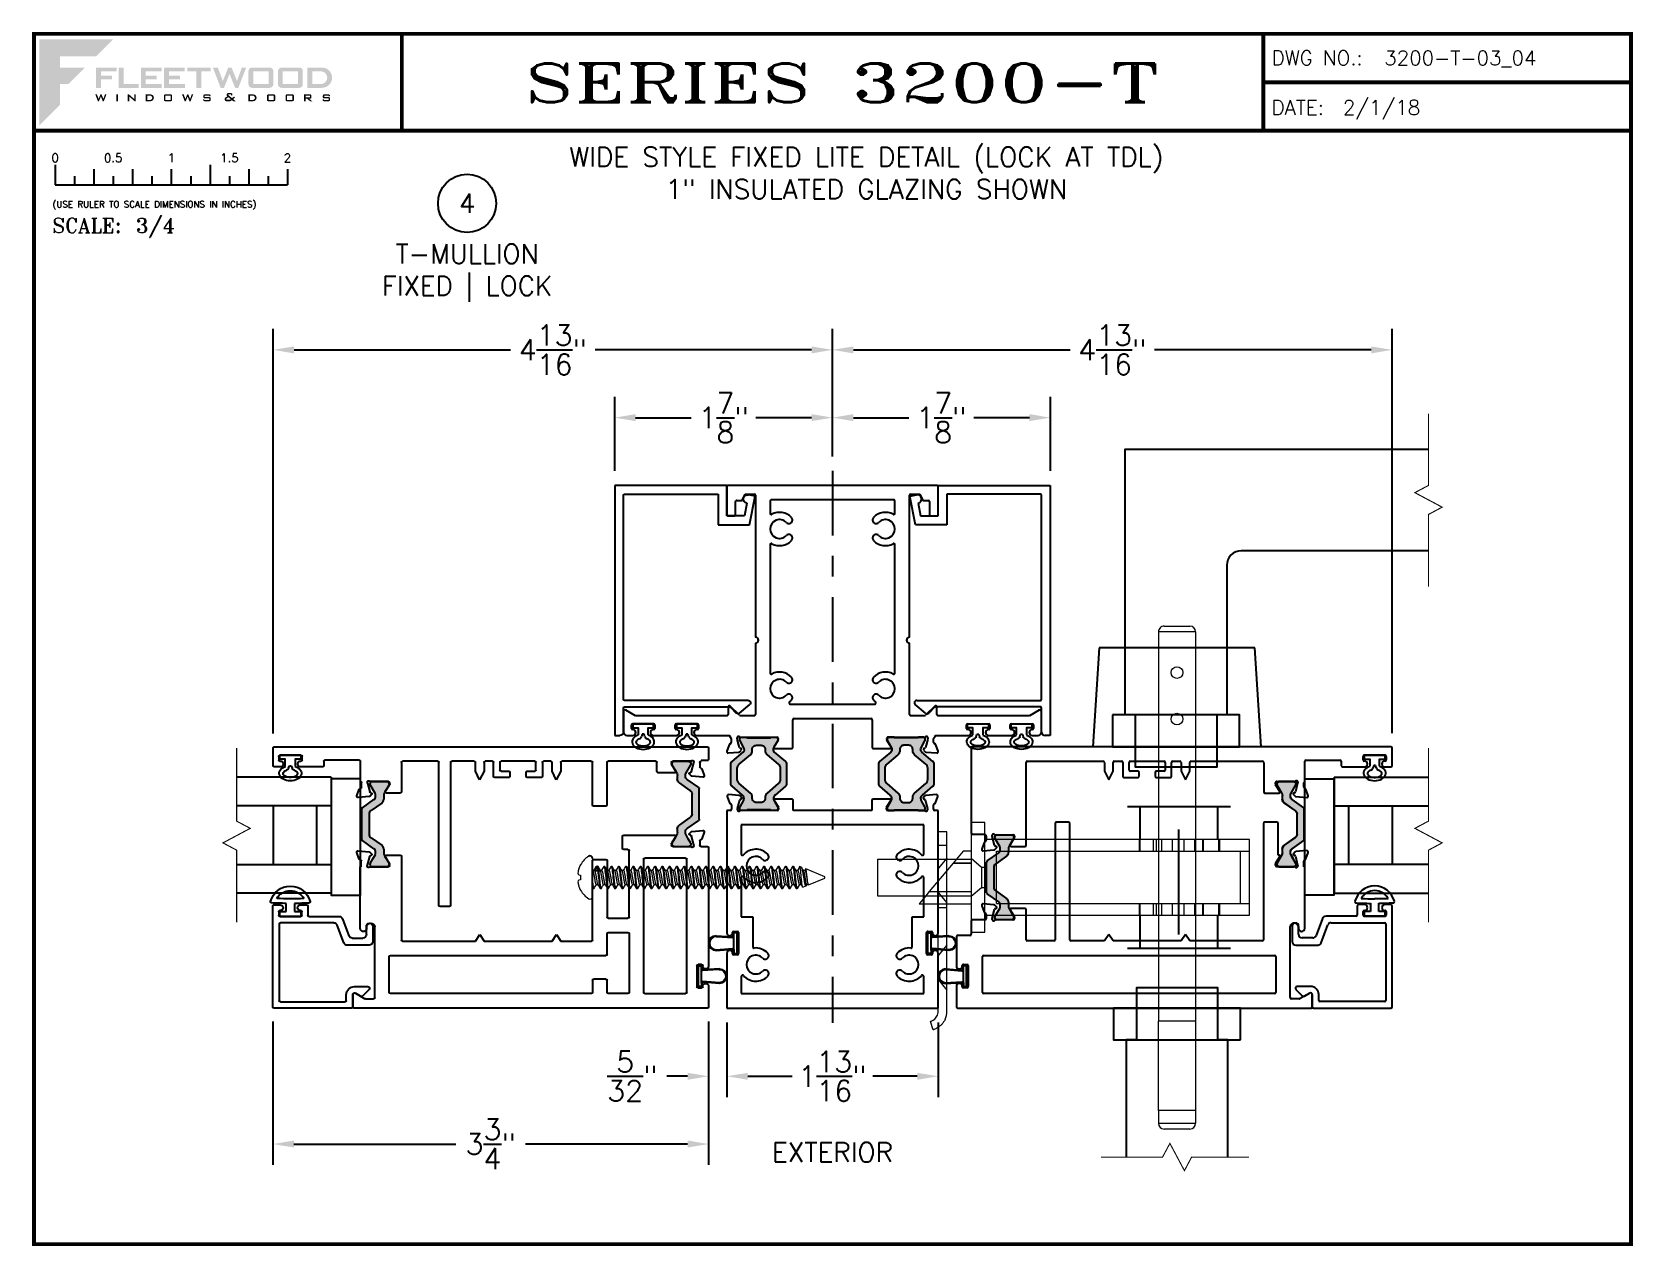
# Paper-space layout 'DETAIL 4' of a CAD drawing. Extents: x 0.1 to 10.5, y 0.1 to 7.9.
# The model-space entities are those that its viewports show. They can reach past a viewport. Long polylines and large blocks are cut down to what shows.
import ezdxf
from ezdxf.enums import TextEntityAlignment as Align

# ---------------------------------------------------------------- set-up
doc = ezdxf.new("R2010")
doc.units = 0
doc.header["$MEASUREMENT"] = 0
for name, pattern in [('CENTER', [2, 1.25, -0.25, 0.25, -0.25]), ('CENTERX2', [0.8, 0.5, -0.1, 0.1, -0.1]), ('HIDDEN', [0.375, 0.25, -0.125]), ('TRAZO_Y_PUNTO', [1, 0.5, -0.25, 0, -0.25])]:
    doc.linetypes.add(name, pattern=pattern)
doc.layers.get('0').update_dxf_attribs({"linetype": 'CONTINUOUS'})
doc.layers.get('DEFPOINTS').update_dxf_attribs({"linetype": 'CONTINUOUS'})
for name, color, linetype in [('1', 7, 'CONTINUOUS'), ('Ballons', 7, 'CONTINUOUS'), ('Cen', 1, 'CENTER'), ('CL', 40, 'CENTER'), ('DIM', 7, 'CONTINUOUS'), ('FRAME', 1, 'CONTINUOUS'), ('I-Strut', 7, 'CONTINUOUS'), ('INERTIA', 7, 'CONTINUOUS'), ('PROFILE NUMBER', 150, 'CONTINUOUS'), ('SEAL', 7, 'CONTINUOUS'), ('TEXT', 7, 'CONTINUOUS'), ('VENT', 5, 'CONTINUOUS')]:
    doc.layers.add(name, color=color, linetype=linetype)
doc.layers.add('VP', color=40, linetype='CONTINUOUS', plot=False)
doc.layers.get('VP').off()
doc.styles.add('ROMANS', font='romans')
doc.styles.add('ROMANT', font='romant')
doc.styles.add('SIMPLEX-094', font='simplex.shx', dxfattribs={"height": 0.094})
doc.styles.get("Standard").update_dxf_attribs({"font": 'simplex.shx'})
doc.dimstyles.new('THREE QUARTER SCALE', dxfattribs={"dimscale": 0.75, "dimtxt": 0.18, "dimasz": 0.18, "dimexe": 0.18, "dimexo": 0.125, "dimgap": 0.09, "dimtad": 0, "dimtih": 1, "dimtoh": 1, "dimdec": 4, "dimlfac": 1.333333, "dimzin": 0, "dimdsep": 46, "dimlunit": 4, "dimtxsty": 'Standard', "dimcen": 0.09, "dimadec": 0, "dimazin": 0, "dimtfac": 1, "dimtdec": 4, "dimtofl": 0, "dimtmove": 0, "dimatfit": 3, "dimfxl": 0, "dimtolj": 1, "dimtzin": 0, "dimarcsym": 0})

psp = doc.layouts.new('DETAIL 4')

# ---------------------------------------------------------------- texts
at = {"layer": 'TEXT'}
psp.add_text('4', height=0.124, dxfattribs=at).set_placement((2.9539083, 6.8127744), align=Align.MIDDLE_CENTER)
psp.add_text('EXTERIOR', height=0.125, dxfattribs=at).set_placement((5.31325, 0.6860843), align=Align.MIDDLE)
for s, insert, char_height, width, attachment_point in [('WIDE STYLE FIXED LITE DETAIL (LOCK AT TDL)\\P1" INSULATED GLAZING SHOWN', (5.53175, 7.0083765), 0.125, 5.805929055, 5), ('T-MULLION\\PFIXED | LOCK', (2.9539083, 6.5489948), 0.124, 2.69847619, 2)]:
    psp.add_mtext(s, dxfattribs=dict(at, insert=insert, char_height=char_height, width=width, attachment_point=attachment_point))

msp = doc.modelspace()

# ---------------------------------------------------------------- blocks, each defined once
blk = doc.blocks.new('Fleetwood_Logo_6-10-15')
h = blk.add_hatch(color=154)
h.dxf.hatch_style = 1
h.paths.add_polyline_path([(0.2526, -0.0017), (0.0019, -0.0017), (0.0019, -0.2942), (0.0725, -0.2236), (0.0725, -0.1535), (0.1007, -0.1535), (0.1567, -0.0976), (0.0725, -0.0976), (0.0725, -0.0596), (0.1946, -0.0596)])
h = blk.add_hatch(color=251)
h.dxf.hatch_style = 1
h.paths.add_polyline_path([(0.2487, -0.1256), (0.2112, -0.1256), (0.2112, -0.1102), (0.2647, -0.1102), (0.2647, -0.0976), (0.1946, -0.0976), (0.1946, -0.1667), (0.2112, -0.1667), (0.2112, -0.1377), (0.2487, -0.1377)])
h = blk.add_hatch(color=251)
h.dxf.hatch_style = 1
h.paths.add_polyline_path([(0.2886, -0.0976), (0.272, -0.0976), (0.272, -0.1667), (0.3401, -0.1667), (0.3401, -0.1535), (0.2886, -0.1535)])
h = blk.add_hatch(color=251)
h.dxf.hatch_style = 1
h.paths.add_polyline_path([(0.4175, -0.0976), (0.3474, -0.0976), (0.3474, -0.1667), (0.4185, -0.1667), (0.4185, -0.1534), (0.364, -0.1534), (0.364, -0.1377), (0.4015, -0.1377), (0.4015, -0.1256), (0.364, -0.1256), (0.364, -0.1102), (0.4175, -0.1102)])
h = blk.add_hatch(color=251)
h.dxf.hatch_style = 1
h.paths.add_polyline_path([(0.4965, -0.0976), (0.4264, -0.0976), (0.4264, -0.1667), (0.4975, -0.1667), (0.4975, -0.1534), (0.443, -0.1534), (0.443, -0.1377), (0.4804, -0.1377), (0.4804, -0.1256), (0.443, -0.1256), (0.443, -0.1102), (0.4965, -0.1102)])
h = blk.add_hatch(color=251)
h.dxf.hatch_style = 1
h.paths.add_polyline_path([(0.5842, -0.0976), (0.5054, -0.0976), (0.5054, -0.1102), (0.5365, -0.1102), (0.5365, -0.1667), (0.5531, -0.1667), (0.5531, -0.1102), (0.5842, -0.1102)])
h = blk.add_hatch(color=251)
h.dxf.hatch_style = 1
h.paths.add_polyline_path([(0.6089, -0.0976), (0.5921, -0.0976), (0.6188, -0.1667), (0.63, -0.1667), (0.6489, -0.1192), (0.6679, -0.1667), (0.6789, -0.1667), (0.7056, -0.0976), (0.6908, -0.0976), (0.6742, -0.1433), (0.6558, -0.0976), (0.6446, -0.0976), (0.6261, -0.1433)])
h = blk.add_hatch(color=251)
h.dxf.hatch_style = 1
h.paths.add_polyline_path([(0.7853, -0.0976), (0.726, -0.0976, 0.414214), (0.7133, -0.1102), (0.7133, -0.154, 0.414214), (0.726, -0.1667), (0.7853, -0.1667, 0.414214), (0.798, -0.154), (0.798, -0.1102, 0.414214)])
h.paths.add_polyline_path([(0.7819, -0.1102), (0.7819, -0.154), (0.7294, -0.154), (0.7294, -0.1102)], flags=16)
h = blk.add_hatch(color=251)
h.dxf.hatch_style = 1
h.paths.add_polyline_path([(0.8856, -0.0976), (0.8262, -0.0976, 0.414214), (0.8136, -0.1102), (0.8136, -0.154, 0.414214), (0.8262, -0.1667), (0.8856, -0.1667, 0.414214), (0.8982, -0.154), (0.8982, -0.1102, 0.414214)])
h.paths.add_polyline_path([(0.8822, -0.1102), (0.8822, -0.154), (0.8296, -0.154), (0.8296, -0.1102)], flags=16)
h = blk.add_hatch(color=251)
h.dxf.hatch_style = 1
h.paths.add_polyline_path([(0.9632, -0.0976), (0.914, -0.0976), (0.914, -0.1667), (0.9632, -0.1667, 1)])
h.paths.add_polyline_path([(0.9301, -0.1102), (0.9593, -0.1102, -1), (0.9593, -0.154), (0.9301, -0.154)], flags=16)
h = blk.add_hatch(color=7)
h.dxf.hatch_style = 1
h.paths.add_polyline_path([(0.2301, -0.1891), (0.2251, -0.1891), (0.2196, -0.2043), (0.2134, -0.1891), (0.2097, -0.1891), (0.2035, -0.2043), (0.1978, -0.1891), (0.1922, -0.1891), (0.2011, -0.2121), (0.2048, -0.2121), (0.2112, -0.1963), (0.2175, -0.2121), (0.2212, -0.2121)])
h = blk.add_hatch(color=7)
h.dxf.hatch_style = 1
h.paths.add_polyline_path([(0.2691, -0.1891), (0.2637, -0.1891), (0.2637, -0.2118), (0.2637, -0.2121), (0.2691, -0.2121)])
h = blk.add_hatch(color=7)
h.dxf.hatch_style = 1
h.paths.add_polyline_path([(0.3077, -0.1964), (0.3259, -0.2121), (0.3298, -0.2121), (0.3298, -0.1891), (0.325, -0.1891), (0.325, -0.2047), (0.3067, -0.1891), (0.3029, -0.1891), (0.3029, -0.2121), (0.3077, -0.2121)])
h = blk.add_hatch(color=7)
h.dxf.hatch_style = 1
h.paths.add_polyline_path([(0.3801, -0.1891), (0.3637, -0.1891), (0.3637, -0.2121), (0.3801, -0.2121, 1)])
h.paths.add_polyline_path([(0.3691, -0.2079), (0.3691, -0.1933), (0.3788, -0.1933, -1), (0.3788, -0.2079)], flags=16)
h = blk.add_hatch(color=7)
h.dxf.hatch_style = 1
h.paths.add_polyline_path([(0.4537, -0.2079), (0.4537, -0.1933, 0.414214), (0.4495, -0.1891), (0.4297, -0.1891, 0.414214), (0.4255, -0.1933), (0.4255, -0.2079, 0.414214), (0.4297, -0.2121), (0.4495, -0.2121, 0.414214)])
h.paths.add_polyline_path([(0.4308, -0.2079), (0.4308, -0.1933), (0.4484, -0.1933), (0.4484, -0.2079)], flags=16)
h = blk.add_hatch(color=7)
h.dxf.hatch_style = 1
h.paths.add_polyline_path([(0.5253, -0.1891), (0.5203, -0.1891), (0.5148, -0.2043), (0.5087, -0.1891), (0.5049, -0.1891), (0.4988, -0.2043), (0.493, -0.1891), (0.4874, -0.1891), (0.4963, -0.2121), (0.5001, -0.2121), (0.5064, -0.1963), (0.5127, -0.2121), (0.5164, -0.2121)])
h = blk.add_hatch(color=7)
h.dxf.hatch_style = 1
h.paths.add_polyline_path([(0.5801, -0.1891), (0.5643, -0.1891, 0.414214), (0.56, -0.1933), (0.56, -0.1981, 0.414214), (0.5643, -0.2024), (0.58, -0.2024), (0.58, -0.2078), (0.5637, -0.2078), (0.5637, -0.2052), (0.5591, -0.2062), (0.5591, -0.2078, 0.414214), (0.5634, -0.2121), (0.5805, -0.2121, 0.414214), (0.5848, -0.2078), (0.5848, -0.2024, 0.414214), (0.5805, -0.1982), (0.5648, -0.1982), (0.5648, -0.193), (0.5798, -0.193), (0.5798, -0.1958), (0.5843, -0.1948), (0.5843, -0.1933, 0.414214)])
h = blk.add_hatch(color=7)
h.dxf.hatch_style = 1
h.paths.add_polyline_path([(0.645, -0.1913, -0.222262), (0.6447, -0.1906), (0.6447, -0.1892), (0.6535, -0.1892), (0.6535, -0.193), (0.6587, -0.1918), (0.6587, -0.189, 0.414214), (0.6544, -0.1847), (0.6437, -0.1847, 0.414214), (0.6394, -0.189), (0.6394, -0.1922, 0.222262), (0.6407, -0.1948), (0.6415, -0.1955), (0.6345, -0.1998, 0.260684), (0.6329, -0.2027), (0.6329, -0.2078, 0.414214), (0.6372, -0.2121), (0.6514, -0.2121, 0.17577), (0.6536, -0.2113), (0.657, -0.2085), (0.6614, -0.2121), (0.6699, -0.2121), (0.6613, -0.2049), (0.6676, -0.1997), (0.6637, -0.1964), (0.6574, -0.2017)])
h.paths.add_polyline_path([(0.6532, -0.2052), (0.6509, -0.2072, -0.17577), (0.6502, -0.2074), (0.6382, -0.2074), (0.6382, -0.2033, -0.260684), (0.6387, -0.2025), (0.6451, -0.1985)], flags=16)
h = blk.add_hatch(color=7)
h.dxf.hatch_style = 1
h.paths.add_polyline_path([(0.7294, -0.1891), (0.713, -0.1891), (0.713, -0.2121), (0.7294, -0.2121, 1)])
h.paths.add_polyline_path([(0.7184, -0.2079), (0.7184, -0.1933), (0.7281, -0.1933, -1), (0.7281, -0.2079)], flags=16)
h = blk.add_hatch(color=7)
h.dxf.hatch_style = 1
h.paths.add_polyline_path([(0.8045, -0.2079), (0.8045, -0.1933, 0.414214), (0.8003, -0.1891), (0.7805, -0.1891, 0.414214), (0.7763, -0.1933), (0.7763, -0.2079, 0.414214), (0.7805, -0.2121), (0.8003, -0.2121, 0.414214)])
h.paths.add_polyline_path([(0.7816, -0.2079), (0.7816, -0.1933), (0.7992, -0.1933), (0.7992, -0.2079)], flags=16)
h = blk.add_hatch(color=7)
h.dxf.hatch_style = 1
h.paths.add_polyline_path([(0.8678, -0.2079), (0.8678, -0.1933, 0.414214), (0.8636, -0.1891), (0.8438, -0.1891, 0.414214), (0.8396, -0.1933), (0.8396, -0.2079, 0.414214), (0.8438, -0.2121), (0.8636, -0.2121, 0.414214)])
h.paths.add_polyline_path([(0.8449, -0.2079), (0.8449, -0.1933), (0.8624, -0.1933), (0.8624, -0.2079)], flags=16)
h = blk.add_hatch(color=7)
h.dxf.hatch_style = 1
h.paths.add_polyline_path([(0.9277, -0.1993), (0.9277, -0.1933, 0.414214), (0.9235, -0.1891), (0.9028, -0.1891), (0.9028, -0.2121), (0.9082, -0.2121), (0.9082, -0.2035), (0.9131, -0.2035), (0.9224, -0.2121), (0.9303, -0.2121), (0.9197, -0.2035), (0.9235, -0.2035, 0.414214)])
h.paths.add_polyline_path([(0.9082, -0.1993), (0.9082, -0.1933), (0.9214, -0.1933, -0.414214), (0.9224, -0.1943), (0.9224, -0.1983, -0.414214), (0.9214, -0.1993)], flags=16)
h = blk.add_hatch(color=7)
h.dxf.hatch_style = 1
h.paths.add_polyline_path([(0.9867, -0.1982), (0.971, -0.1982), (0.971, -0.193), (0.9859, -0.193), (0.9859, -0.1958), (0.9905, -0.1948), (0.9905, -0.1933, 0.414214), (0.9863, -0.1891), (0.9705, -0.1891, 0.414214), (0.9662, -0.1933), (0.9662, -0.1981, 0.414214), (0.9705, -0.2024), (0.9862, -0.2024), (0.9862, -0.2078), (0.9699, -0.2078), (0.9699, -0.2052), (0.9653, -0.2062), (0.9653, -0.2078, 0.414214), (0.9696, -0.2121), (0.9867, -0.2121, 0.414214), (0.991, -0.2078), (0.991, -0.2024, 0.414214)])
blk = doc.blocks.new('A-SIZE_L')
for p, q in [((8.095, 7.907), (8.095, 7.282)), ((8.095, 7.594), (10.47, 7.594)), ((0.157, 7.282), (10.47, 7.282))]:
    blk.add_line(p, q)
at = {"const_width": 0.025}
for points in [[(0.157, 7.907), (10.47, 7.907), (10.47, 0.093), (0.157, 0.093), (0.157, 7.907)], [(2.532, 7.907), (2.532, 7.282)], [(8.095, 7.907), (8.095, 7.282)], [(8.095, 7.594), (10.47, 7.594)], [(0.157, 7.282), (10.47, 7.282)]]:
    blk.add_lwpolyline(points, dxfattribs=at)
at = {"xscale": 1.898091133004928, "yscale": 1.898091133004928, "zscale": 1.898091133004928}
blk.add_blockref('Fleetwood_Logo_6-10-15', (0.188, 7.875), dxfattribs=at)
for s, style, p in [('DWG NO.:', 'SIMPLEX-094', (8.149, 7.705)), ('DATE:', 'SIMPLEX-094', (8.148, 7.385)), ('SCALE:', 'ROMANT', (0.276, 6.623))]:
    blk.add_text(s, height=0.094, dxfattribs=dict(style=style)).set_placement(p)
for tag, p, style in [('DWG_NO', (8.878, 7.705), 'SIMPLEX-094'), ('DATE', (8.609, 7.385), 'SIMPLEX-094'), ('SCALE', (0.814, 6.623), 'ROMANT')]:
    blk.add_attdef(tag, p, '', height=0.094, dxfattribs=dict(style=style))
for tag, height, style, width, p, p2 in [('DWG_NO', 0.094, 'SIMPLEX-094', 2.60233, (8.876, 7.704), (10.367, 7.704)), ('PRODUCT', 0.25, 'ROMANT', 2.260212, (3.282, 7.465), (7.345, 7.465))]:
    blk.add_attdef(tag, text='', height=height, dxfattribs=dict(style=style, width=width)).set_placement(p, p2, align=Align.FIT)
blk = doc.blocks.new('*D80')
at = {"color": 0, "lineweight": -2}
for p, q in [((1.701, 3.39), (1.701, 6.002)), ((5.313, 5.179), (5.313, 6.002)), ((1.836, 5.867), (3.234, 5.867)), ((5.178, 5.867), (3.78, 5.867))]:
    blk.add_line(p, q, dxfattribs=at)
at = {"color": 0}
for points in [[(1.836, 5.889), (1.836, 5.844), (1.701, 5.867)], [(5.178, 5.889), (5.178, 5.844), (5.313, 5.867)]]:
    blk.add_solid(points, dxfattribs=at)
at = {"layer": 'DEFPOINTS', "color": 0}
for p in [(1.701, 5.867), (5.313, 5.086), (1.701, 3.296)]:
    blk.add_point(p, dxfattribs=at)
at = {"color": 0, "insert": (3.507, 5.867), "char_height": 0.135, "attachment_point": 5}
blk.add_mtext('\\A1;4{\\H1x;\\S13/16;}"', dxfattribs=at)
blk = doc.blocks.new('*D81')
at = {"color": 0, "lineweight": -2}
for p, q in [((1.7, 1.53), (1.7, 0.604)), ((4.513, 1.53), (4.513, 0.604)), ((1.835, 0.739), (2.881, 0.739)), ((4.378, 0.739), (3.331, 0.739))]:
    blk.add_line(p, q, dxfattribs=at)
at = {"color": 0}
for points in [[(1.835, 0.762), (1.835, 0.717), (1.7, 0.739)], [(4.378, 0.762), (4.378, 0.717), (4.513, 0.739)]]:
    blk.add_solid(points, dxfattribs=at)
at = {"layer": 'DEFPOINTS', "color": 0}
for p in [(1.7, 1.624), (4.513, 1.624), (4.513, 0.739)]:
    blk.add_point(p, dxfattribs=at)
at = {"color": 0, "insert": (3.106, 0.739), "char_height": 0.135, "attachment_point": 5}
blk.add_mtext('\\A1;3{\\H1.000000x;\\S3/4;}"', dxfattribs=at)
blk = doc.blocks.new('*D82')
at = {"color": 0, "lineweight": -2}
for p, q in [((4.513, 1.53), (4.513, 1.042)), ((4.631, 1.523), (4.631, 1.042)), ((4.378, 1.177), (4.243, 1.177)), ((4.766, 1.177), (4.901, 1.177))]:
    blk.add_line(p, q, dxfattribs=at)
at = {"color": 0}
for points in [[(4.378, 1.199), (4.378, 1.154), (4.513, 1.177)], [(4.766, 1.199), (4.766, 1.154), (4.631, 1.177)]]:
    blk.add_solid(points, dxfattribs=at)
at = {"layer": 'DEFPOINTS', "color": 0}
for p in [(4.513, 1.624), (4.631, 1.617), (4.631, 1.177)]:
    blk.add_point(p, dxfattribs=at)
at = {"color": 0, "insert": (4.021, 1.177), "char_height": 0.135, "attachment_point": 5}
blk.add_mtext('\\A1;{\\H1.000000x;\\S5/32;}"', dxfattribs=at)
blk = doc.blocks.new('*D83')
at = {"color": 0, "lineweight": -2}
for p, q in [((3.907, 5.086), (3.907, 5.564)), ((5.313, 5.179), (5.313, 5.564)), ((4.042, 5.429), (4.401, 5.429)), ((5.178, 5.429), (4.819, 5.429))]:
    blk.add_line(p, q, dxfattribs=at)
at = {"color": 0}
for points in [[(4.042, 5.452), (4.042, 5.407), (3.907, 5.429)], [(5.178, 5.452), (5.178, 5.407), (5.313, 5.429)]]:
    blk.add_solid(points, dxfattribs=at)
at = {"layer": 'DEFPOINTS', "color": 0}
for p in [(3.907, 5.429), (5.313, 5.086), (3.907, 4.992)]:
    blk.add_point(p, dxfattribs=at)
at = {"color": 0, "insert": (4.61, 5.429), "char_height": 0.135, "attachment_point": 5}
blk.add_mtext('\\A1;1{\\H1.000000x;\\S7/8;}"', dxfattribs=at)
blk = doc.blocks.new('*D84')
at = {"color": 0, "lineweight": -2}
for p, q in [((5.313, 5.179), (5.313, 5.564)), ((6.72, 5.086), (6.72, 5.564)), ((5.448, 5.429), (5.807, 5.429)), ((6.585, 5.429), (6.225, 5.429))]:
    blk.add_line(p, q, dxfattribs=at)
at = {"color": 0}
for points in [[(5.448, 5.452), (5.448, 5.407), (5.313, 5.429)], [(6.585, 5.452), (6.585, 5.407), (6.72, 5.429)]]:
    blk.add_solid(points, dxfattribs=at)
at = {"layer": 'DEFPOINTS', "color": 0}
for p in [(6.72, 5.429), (5.313, 5.086), (6.72, 4.992)]:
    blk.add_point(p, dxfattribs=at)
at = {"color": 0, "insert": (6.016, 5.429), "char_height": 0.135, "attachment_point": 5}
blk.add_mtext('\\A1;1{\\H1.000000x;\\S7/8;}"', dxfattribs=at)
blk = doc.blocks.new('*D85')
at = {"color": 0, "lineweight": -2}
for p, q in [((5.313, 5.179), (5.313, 6.002)), ((8.927, 3.391), (8.927, 6.002)), ((5.448, 5.867), (6.847, 5.867)), ((8.792, 5.867), (7.393, 5.867))]:
    blk.add_line(p, q, dxfattribs=at)
at = {"color": 0}
for points in [[(5.448, 5.889), (5.448, 5.844), (5.313, 5.867)], [(8.792, 5.889), (8.792, 5.844), (8.927, 5.867)]]:
    blk.add_solid(points, dxfattribs=at)
at = {"layer": 'DEFPOINTS', "color": 0}
for p in [(8.927, 5.867), (5.313, 5.086), (8.927, 3.297)]:
    blk.add_point(p, dxfattribs=at)
at = {"color": 0, "insert": (7.12, 5.867), "char_height": 0.135, "attachment_point": 5}
blk.add_mtext('\\A1;4{\\H1x;\\S13/16;}"', dxfattribs=at)
blk = doc.blocks.new('*D86')
at = {"color": 0, "lineweight": -2}
for p, q in [((4.631, 1.523), (4.631, 1.042)), ((5.996, 1.523), (5.996, 1.042)), ((4.766, 1.177), (5.053, 1.177)), ((5.861, 1.177), (5.574, 1.177))]:
    blk.add_line(p, q, dxfattribs=at)
at = {"color": 0}
for points in [[(4.766, 1.199), (4.766, 1.154), (4.631, 1.177)], [(5.861, 1.199), (5.861, 1.154), (5.996, 1.177)]]:
    blk.add_solid(points, dxfattribs=at)
at = {"layer": 'DEFPOINTS', "color": 0}
for p in [(4.631, 1.617), (5.996, 1.617), (5.996, 1.177)]:
    blk.add_point(p, dxfattribs=at)
at = {"color": 0, "insert": (5.313, 1.177), "char_height": 0.135, "attachment_point": 5}
blk.add_mtext('\\A1;1{\\H1.000000x;\\S13/16;}"', dxfattribs=at)
blk = doc.blocks.new('Three Quarter')
for p, q in [((0.137, -0.219), (0.137, -0.35)), ((0.262, -0.294), (0.262, -0.35)), ((0.387, -0.249), (0.387, -0.35)), ((0.512, -0.294), (0.512, -0.35)), ((0.637, -0.249), (0.637, -0.35)), ((0.762, -0.294), (0.762, -0.35)), ((0.887, -0.249), (0.887, -0.35)), ((1.012, -0.294), (1.012, -0.35)), ((1.137, -0.219), (1.137, -0.35)), ((1.262, -0.294), (1.262, -0.35)), ((1.387, -0.249), (1.387, -0.35)), ((1.512, -0.294), (1.512, -0.35)), ((1.637, -0.249), (1.637, -0.35)), ((0.137, -0.35), (1.637, -0.35))]:
    blk.add_line(p, q)
for s, p in [('0', (0.137, -0.219)), ('0.5', (0.512, -0.219)), ('1', (0.887, -0.219)), ('1.5', (1.262, -0.219)), ('2', (1.637, -0.219))]:
    blk.add_text(s, height=0.055).set_placement(p, align=Align.BOTTOM_CENTER)
at = {"style": 'ROMANS'}
blk.add_text('(USE RULER TO SCALE DIMENSIONS IN INCHES)', height=0.04115, dxfattribs=at).set_placement((0.12, -0.495))
blk = doc.blocks.new('25199')
at = {"layer": 'PROFILE NUMBER', "color": 5}
for p, q in [((-0.015, 0.111), (-0.008, 0.09)), ((-0.008, 0.09), (0.008, 0.09)), ((0.008, 0.09), (0.015, 0.111))]:
    blk.add_line(p, q, dxfattribs=at)
blk.add_lwpolyline([(-0.043, 0.096), (-0.043, 0.034), (-0.09, 0.034), (-0.09, 0), (0.09, 0), (0.09, 0.034), (0.043, 0.034), (0.043, 0.096)], dxfattribs=at)
for centre, start, end in [((-0.043, 0.101), 19.8289, 69.2012), ((0.043, 0.101), 110.7697, 160.1945)]:
    blk.add_arc(centre, 0.03, start, end, dxfattribs=at)
blk.add_ellipse((0, 0.155), major_axis=(-0.0958, 0), ratio=0.680816, start_param=2.033109, end_param=7.391692, dxfattribs=at)
blk.add_open_spline([(0.033, 0.129), (0.046, 0.134), (0.055, 0.141), (0.064, 0.156), (0.064, 0.161), (0.049, 0.179), (0.03, 0.189), (-0.014, 0.193), (-0.037, 0.186), (-0.062, 0.168), (-0.063, 0.16), (-0.06, 0.147), (-0.05, 0.135), (-0.033, 0.129)], degree=3, knots=[2.056982, 2.056982, 2.056982, 2.056982, 2.724403, 2.724403, 3.660137, 3.660137, 4.595871, 4.595871, 5.531605, 5.531605, 6.467339, 6.467339, 7.36772, 7.36772, 7.36772, 7.36772], dxfattribs=at)
blk = doc.blocks.new('3913-1_Frame_Tee_Bar_Component')
at = {"color": 0}
for p, q in [((0.472, 0.91), (0, 0.91)), ((0, 0.91), (0, -0.91)), ((0.46, 0.82), (0.46, 0.85)), ((0.47, 0.86), (0.472, 0.86)), ((0.497, 0.885), (0.497, 0.885)), ((0.623, 0.885), (0.623, 0.885)), ((1.702, 0.91), (0.648, 0.91)), ((0.648, 0.86), (0.65, 0.86)), ((0.66, 0.85), (0.66, 0.82)), ((1.702, 0.881), (1.702, 0.91)), ((1.749, 0.869), (1.714, 0.869)), ((1.822, 0.907), (1.768, 0.887)), ((1.822, 0.907), (1.822, 0.907)), ((1.83, 0.803), (1.838, 0.895)), ((0.274, 0.785), (0.125, 0.785)), ((0.125, 0.785), (0.125, -0.785)), ((0.65, 0.81), (0.47, 0.81)), ((1.124, 0.785), (0.785, 0.785)), ((0.785, 0.785), (0.785, 0.685)), ((1.577, 0.785), (1.326, 0.785)), ((1.577, -0.785), (1.577, 0.785)), ((1.702, 0.476), (1.702, 0.789)), ((1.702, 0.789), (1.702, 0.789)), ((1.706, 0.818), (1.715, 0.818)), ((1.718, 0.818), (1.79, 0.798)), ((1.798, 0.79), (1.8, 0.786)), ((1.812, 0.782), (1.827, 0.796)), ((0.785, 0.685), (0.527, 0.685)), ((1.723, 0.465), (1.714, 0.465)), ((1.787, 0.502), (1.729, 0.466)), ((1.799, 0.35), (1.799, 0.496)), ((1.702, -0.34), (1.702, 0.34)), ((1.702, 0.34), (1.789, 0.34)), ((1.789, -0.34), (1.702, -0.34)), ((1.799, -0.496), (1.799, -0.35)), ((1.702, -0.789), (1.702, -0.476)), ((1.714, -0.465), (1.723, -0.465)), ((1.729, -0.466), (1.787, -0.502)), ((0.527, -0.685), (0.785, -0.685)), ((0.785, -0.685), (0.785, -0.785)), ((0.125, -0.785), (0.274, -0.785)), ((0.46, -0.85), (0.46, -0.82)), ((0.47, -0.81), (0.65, -0.81)), ((0.66, -0.82), (0.66, -0.85)), ((0.785, -0.785), (1.124, -0.785)), ((1.326, -0.785), (1.577, -0.785)), ((1.715, -0.818), (1.706, -0.818)), ((1.79, -0.798), (1.718, -0.818)), ((1.8, -0.786), (1.798, -0.79)), ((1.827, -0.796), (1.812, -0.782)), ((1.838, -0.895), (1.83, -0.803)), ((0, -0.91), (0.472, -0.91)), ((0.472, -0.86), (0.47, -0.86)), ((0.497, -0.885), (0.497, -0.885)), ((0.623, -0.885), (0.623, -0.885)), ((0.65, -0.86), (0.648, -0.86)), ((0.648, -0.91), (1.702, -0.91)), ((1.702, -0.91), (1.702, -0.881)), ((1.714, -0.869), (1.749, -0.869)), ((1.768, -0.887), (1.822, -0.907)), ((1.822, -0.907), (1.822, -0.907))]:
    blk.add_line(p, q, dxfattribs=at)
for centre, radius, start, end in [((0.47, 0.85), 0.01, 90, 180), ((0.472, 0.885), 0.025, 0, 90), ((0.472, 0.885), 0.025, 270, 360), ((0.648, 0.885), 0.025, 90, 180), ((0.648, 0.885), 0.025, 180, 270), ((0.65, 0.85), 0.01, 0, 90), ((1.714, 0.881), 0.0116, 180, 270), ((1.749, 0.881), 0.0116, 270, 349.0957), ((1.772, 0.876), 0.0116, 110, 169.0957), ((1.826, 0.896), 0.0116, 355, 110), ((0.375, 0.66), 0.143, 131.2679, 225.9315), ((0.274, 0.775), 0.01, 311.2679, 90), ((0.375, 0.66), 0.081, 314.0685, 225.9315), ((0.47, 0.82), 0.01, 180, 270), ((0.65, 0.82), 0.01, 270, 0), ((1.225, 0.66), 0.143, 131.2679, 225.9315), ((1.124, 0.775), 0.01, 311.2679, 90), ((1.225, 0.66), 0.081, 314.0685, 225.9315), ((1.326, 0.775), 0.01, 90, 228.7321), ((1.225, 0.66), 0.143, 314.0685, 48.7321), ((1.706, 0.806), 0.0116, 90, 228.1897), ((1.691, 0.789), 0.0116, 0, 48.1897), ((1.715, 0.806), 0.0116, 75, 90), ((1.787, 0.787), 0.0116, 15, 75), ((1.807, 0.788), 0.00775, 195, 315), ((1.818, 0.804), 0.0116, 315, 355), ((0.297, 0.58), 0.031, 225.9315, 332), ((0.297, 0.58), 0.031, 332, 45.9315), ((0.453, 0.58), 0.031, 134.0685, 208), ((0.453, 0.58), 0.031, 208, 314.0685), ((0.375, 0.66), 0.143, 314.0685, 5.6027), ((0.527, 0.675), 0.01, 90, 185.6027), ((1.147, 0.58), 0.031, 225.9315, 332), ((1.147, 0.58), 0.031, 332, 45.9315), ((1.303, 0.58), 0.031, 134.0685, 208), ((1.303, 0.58), 0.031, 208, 314.0685), ((1.714, 0.476), 0.0116, 180, 270), ((1.723, 0.476), 0.0116, 270, 301.4), ((1.792, 0.496), 0.00775, 0, 121.4), ((1.789, 0.35), 0.01, 270, 0), ((1.789, -0.35), 0.01, 0, 90), ((0.297, -0.58), 0.031, 28, 134.0685), ((0.453, -0.58), 0.031, 45.9315, 152), ((1.147, -0.58), 0.031, 28, 134.0685), ((1.303, -0.58), 0.031, 45.9315, 152), ((1.714, -0.476), 0.0116, 90, 180), ((1.723, -0.476), 0.0116, 58.6, 90), ((1.792, -0.496), 0.00775, 238.6, 360), ((0.375, -0.66), 0.143, 134.0685, 228.7321), ((0.375, -0.66), 0.081, 134.0685, 45.9315), ((0.297, -0.58), 0.031, 314.0685, 28), ((0.453, -0.58), 0.031, 152, 225.9315), ((0.375, -0.66), 0.143, 354.3973, 45.9315), ((0.527, -0.675), 0.01, 174.3973, 270), ((1.225, -0.66), 0.143, 134.0685, 228.7321), ((1.225, -0.66), 0.081, 134.0685, 45.9315), ((1.147, -0.58), 0.031, 314.0685, 28), ((1.303, -0.58), 0.031, 152, 225.9315), ((1.225, -0.66), 0.143, 311.2679, 45.9315), ((0.274, -0.775), 0.01, 270, 48.7321), ((0.47, -0.82), 0.01, 90, 180), ((0.65, -0.82), 0.01, 360, 90), ((1.124, -0.775), 0.01, 270, 48.7321), ((1.326, -0.775), 0.01, 131.2679, 270), ((1.706, -0.806), 0.0116, 131.8103, 270), ((1.691, -0.789), 0.0116, 311.8103, 360), ((1.715, -0.806), 0.0116, 270, 285), ((1.787, -0.787), 0.0116, 285, 345), ((1.807, -0.788), 0.00775, 45, 165), ((1.818, -0.804), 0.0116, 5, 45), ((0.47, -0.85), 0.01, 180, 270), ((0.472, -0.885), 0.025, 0, 90), ((0.472, -0.885), 0.025, 270, 360), ((0.648, -0.885), 0.025, 90, 180), ((0.648, -0.885), 0.025, 180, 270), ((0.65, -0.85), 0.01, 270, 360), ((1.714, -0.881), 0.0116, 90, 180), ((1.749, -0.881), 0.0116, 10.9043, 90), ((1.772, -0.876), 0.0116, 190.9043, 250), ((1.826, -0.896), 0.0116, 250, 5)]:
    blk.add_arc(centre, radius, start, end, dxfattribs=at)
blk = doc.blocks.new('3913-2_Frame_Tee_Bar_Component')
for p, q in [((-1.947, 1.8), (-2.122, 1.8)), ((-2.152, 1.77), (-2.152, 1.718)), ((-2.102, 1.718), (-2.102, 1.72)), ((-2.092, 1.73), (-2.062, 1.73)), ((-2.052, 1.72), (-2.052, 1.54)), ((-1.982, 1.695), (-1.934, 1.778)), ((-1.982, 0.907), (-1.982, 1.695)), ((-1.982, 1.695), (-1.982, 1.695)), ((-2.152, 1.543), (-2.152, 1.343)), ((-2.102, 1.54), (-2.102, 1.543)), ((-2.062, 1.53), (-2.092, 1.53)), ((-2.102, 1.343), (-2.102, 1.345)), ((-2.092, 1.355), (-2.062, 1.355)), ((-2.052, 1.345), (-2.052, 1.165)), ((-2.152, 1.168), (-2.152, 0.883)), ((-2.102, 1.165), (-2.102, 1.168)), ((-2.062, 1.155), (-2.092, 1.155)), ((-2.303, 0.897), (-2.295, 0.805)), ((-2.233, 0.889), (-2.288, 0.909)), ((-2.288, 0.909), (-2.288, 0.909)), ((-2.179, 0.871), (-2.214, 0.871)), ((-2.152, 0.883), (-2.168, 0.883)), ((-1.979, 0.801), (-1.9, 0.88)), ((-1.907, 0.897), (-1.972, 0.897)), ((-0.263, 0.9), (-0.263, 0.845)), ((-0.01, 0.91), (-0.253, 0.91)), ((-0.253, 0.835), (-0.139, 0.835)), ((0, -0.9), (0, 0.9)), ((-2.292, 0.798), (-2.278, 0.784)), ((-2.265, 0.788), (-2.264, 0.792)), ((-2.256, 0.8), (-2.183, 0.82)), ((-2.18, 0.82), (-2.172, 0.82)), ((-2.168, 0.791), (-2.168, 0.478)), ((-1.982, 0.672), (-1.982, 0.794)), ((-0.129, 0.825), (-0.129, 0.778)), ((-0.129, 0.778), (-0.075, 0.752)), ((-0.075, 0.752), (-0.075, 0.672)), ((-1.357, 0.662), (-1.972, 0.662)), ((-0.085, 0.662), (-1.307, 0.662)), ((-2.265, 0.498), (-2.265, 0.352)), ((-2.194, 0.468), (-2.253, 0.504)), ((-2.179, 0.467), (-2.188, 0.467)), ((-0.51, 0.537), (-1.615, 0.537)), ((-0.135, 0.537), (-0.24, 0.537)), ((-0.125, -0.527), (-0.125, 0.527)), ((-2.255, 0.342), (-2.017, 0.342)), ((-2.007, 0.332), (-2.007, -0.332)), ((-1.882, 0.364), (-1.882, -0.364)), ((-2.265, -0.352), (-2.265, -0.498)), ((-2.017, -0.342), (-2.255, -0.342)), ((-2.253, -0.504), (-2.194, -0.468)), ((-2.188, -0.467), (-2.179, -0.467)), ((-2.168, -0.478), (-2.168, -0.791)), ((-1.615, -0.537), (-0.51, -0.537)), ((-0.24, -0.537), (-0.135, -0.537)), ((-1.982, -0.794), (-1.982, -0.672)), ((-1.972, -0.662), (-1.357, -0.662)), ((-1.307, -0.662), (-0.085, -0.662)), ((-0.075, -0.672), (-0.075, -0.752)), ((-2.295, -0.805), (-2.303, -0.897)), ((-2.278, -0.784), (-2.292, -0.798)), ((-2.264, -0.792), (-2.265, -0.788)), ((-2.183, -0.82), (-2.256, -0.8)), ((-2.172, -0.82), (-2.18, -0.82)), ((-1.9, -0.88), (-1.979, -0.801)), ((-0.075, -0.752), (-0.129, -0.778)), ((-0.129, -0.778), (-0.129, -0.825)), ((-2.288, -0.909), (-2.233, -0.889)), ((-2.288, -0.909), (-2.288, -0.909)), ((-2.214, -0.871), (-2.179, -0.871)), ((-2.168, -0.883), (-2.168, -0.883)), ((-2.168, -0.883), (-2.152, -0.883)), ((-2.152, -0.883), (-2.152, -1.168)), ((-1.982, -1.695), (-1.982, -0.907)), ((-1.972, -0.897), (-1.907, -0.897)), ((-0.263, -0.845), (-0.263, -0.9)), ((-0.139, -0.835), (-0.253, -0.835)), ((-0.253, -0.91), (-0.01, -0.91)), ((-2.102, -1.168), (-2.102, -1.165)), ((-2.092, -1.155), (-2.062, -1.155)), ((-2.052, -1.165), (-2.052, -1.345)), ((-2.152, -1.343), (-2.152, -1.543)), ((-2.102, -1.345), (-2.102, -1.343)), ((-2.062, -1.355), (-2.092, -1.355)), ((-2.102, -1.543), (-2.102, -1.54)), ((-2.092, -1.53), (-2.062, -1.53)), ((-2.052, -1.54), (-2.052, -1.72)), ((-2.152, -1.718), (-2.152, -1.77)), ((-2.102, -1.72), (-2.102, -1.718)), ((-2.062, -1.73), (-2.092, -1.73)), ((-1.934, -1.778), (-1.982, -1.695)), ((-1.982, -1.695), (-1.982, -1.695)), ((-2.122, -1.8), (-1.947, -1.8))]:
    blk.add_line(p, q)
for centre, radius, start, end in [((-2.122, 1.77), 0.03, 90, 180), ((-1.947, 1.785), 0.015, 330, 90.0005), ((-2.127, 1.718), 0.025, 180, 0), ((-2.092, 1.72), 0.01, 90, 180), ((-2.062, 1.72), 0.01, 0, 90), ((-2.127, 1.543), 0.025, 0, 180), ((-2.092, 1.54), 0.01, 180, 270), ((-2.062, 1.54), 0.01, 270, 0), ((-2.127, 1.343), 0.025, 180, 0), ((-2.092, 1.345), 0.01, 90, 180), ((-2.062, 1.345), 0.01, 0, 90), ((-2.127, 1.168), 0.025, 360, 178.645), ((-2.092, 1.165), 0.01, 180, 270), ((-2.062, 1.165), 0.01, 270, 0), ((-2.292, 0.898), 0.0116, 70, 185), ((-2.237, 0.878), 0.0116, 10.9043, 70), ((-2.214, 0.883), 0.0116, 190.9043, 270), ((-2.179, 0.883), 0.0116, 270, 0), ((-1.972, 0.907), 0.01, 180, 270), ((-1.907, 0.887), 0.01, 315, 90), ((-0.253, 0.9), 0.01, 90, 180), ((-0.253, 0.845), 0.01, 180, 270), ((-0.139, 0.825), 0.01, 360, 90), ((-0.01, 0.9), 0.01, 0, 90), ((-2.284, 0.806), 0.0116, 185, 225), ((-2.272, 0.79), 0.00775, 225, 345), ((-2.252, 0.789), 0.0116, 105, 165), ((-2.18, 0.808), 0.0116, 90, 105), ((-2.172, 0.808), 0.0116, 311.8103, 90), ((-2.156, 0.791), 0.0116, 131.8103, 180), ((-1.972, 0.794), 0.01, 135, 180), ((-1.972, 0.672), 0.01, 180, 270), ((-1.332, 0.662), 0.025, 180, 0), ((-0.085, 0.672), 0.01, 270, 360), ((-2.257, 0.498), 0.00775, 58.6, 180), ((-2.188, 0.478), 0.0116, 238.6, 270), ((-2.179, 0.478), 0.0116, 270, 0), ((-1.75, 0.456), 0.081, 314.0685, 225.9315), ((-1.75, 0.456), 0.143, 314.0685, 27.694), ((-1.615, 0.527), 0.01, 90, 207.694), ((-0.375, 0.456), 0.143, 152.306, 225.9315), ((-0.51, 0.527), 0.01, 332.306, 90), ((-0.375, 0.456), 0.081, 314.0685, 225.9315), ((-0.375, 0.456), 0.143, 314.0685, 27.694), ((-0.24, 0.527), 0.01, 90, 207.694), ((-0.135, 0.527), 0.01, 360, 90), ((-2.255, 0.352), 0.01, 180, 270), ((-2.017, 0.332), 0.01, 0, 90), ((-1.872, 0.364), 0.01, 37.1128, 180), ((-1.75, 0.456), 0.143, 217.1128, 225.9315), ((-1.828, 0.376), 0.031, 225.9315, 332), ((-1.828, 0.376), 0.031, 332, 45.9315), ((-1.672, 0.376), 0.031, 134.0685, 208), ((-1.672, 0.376), 0.031, 208, 314.0685), ((-0.453, 0.376), 0.031, 225.9315, 332), ((-0.453, 0.376), 0.031, 332, 45.9315), ((-0.297, 0.376), 0.031, 134.0685, 208), ((-0.297, 0.376), 0.031, 208, 314.0685), ((-2.255, -0.352), 0.01, 90, 180), ((-2.017, -0.332), 0.01, 270, 0), ((-1.872, -0.364), 0.01, 180, 322.8872), ((-1.75, -0.456), 0.143, 134.0685, 142.8872), ((-1.828, -0.376), 0.031, 28, 134.0685), ((-1.75, -0.456), 0.081, 134.0685, 45.9315), ((-1.828, -0.376), 0.031, 314.0685, 28), ((-1.672, -0.376), 0.031, 152, 225.9315), ((-1.672, -0.376), 0.031, 45.9315, 152), ((-1.75, -0.456), 0.143, 332.306, 45.9315), ((-0.375, -0.456), 0.143, 134.0685, 207.694), ((-0.453, -0.376), 0.031, 28, 134.0685), ((-0.375, -0.456), 0.081, 134.0685, 45.9315), ((-0.453, -0.376), 0.031, 314.0685, 28), ((-0.297, -0.376), 0.031, 152, 225.9315), ((-0.297, -0.376), 0.031, 45.9315, 152), ((-0.375, -0.456), 0.143, 332.306, 45.9315), ((-2.257, -0.498), 0.00775, 180, 301.4), ((-2.188, -0.478), 0.0116, 90, 121.4), ((-2.179, -0.478), 0.0116, 360, 90), ((-1.615, -0.527), 0.01, 152.306, 270), ((-0.51, -0.527), 0.01, 270, 27.694), ((-0.24, -0.527), 0.01, 152.306, 270), ((-0.135, -0.527), 0.01, 270, 0), ((-1.972, -0.672), 0.01, 90, 180), ((-1.332, -0.662), 0.025, 360, 180), ((-0.085, -0.672), 0.01, 0, 90), ((-2.284, -0.806), 0.0116, 135, 175), ((-2.272, -0.79), 0.00775, 15, 135), ((-2.252, -0.789), 0.0116, 195, 255), ((-2.18, -0.808), 0.0116, 255, 270), ((-2.172, -0.808), 0.0116, 270, 48.1897), ((-2.156, -0.791), 0.0116, 180, 228.1897), ((-1.972, -0.794), 0.01, 180, 225), ((-0.139, -0.825), 0.01, 270, 0), ((-2.292, -0.898), 0.0116, 175, 290), ((-2.237, -0.878), 0.0116, 290, 349.0957), ((-2.214, -0.883), 0.0116, 90, 169.0957), ((-2.179, -0.883), 0.0116, 360, 90), ((-1.972, -0.907), 0.01, 90, 180), ((-1.907, -0.887), 0.01, 270, 45), ((-0.253, -0.845), 0.01, 90, 180), ((-0.253, -0.9), 0.01, 180, 270), ((-0.01, -0.9), 0.01, 270, 360), ((-2.127, -1.168), 0.025, 181.355, 0), ((-2.092, -1.165), 0.01, 90, 180), ((-2.062, -1.165), 0.01, 0, 90), ((-2.127, -1.343), 0.025, 0, 180), ((-2.092, -1.345), 0.01, 180, 270), ((-2.062, -1.345), 0.01, 270, 0), ((-2.127, -1.543), 0.025, 180, 0), ((-2.092, -1.54), 0.01, 90, 180), ((-2.062, -1.54), 0.01, 0, 90), ((-2.127, -1.718), 0.025, 0, 180), ((-2.122, -1.77), 0.03, 180, 270), ((-2.092, -1.72), 0.01, 180, 270), ((-2.062, -1.72), 0.01, 270, 0), ((-1.947, -1.785), 0.015, 269.9995, 30)]:
    blk.add_arc(centre, radius, start, end)
blk = doc.blocks.new('24900_16mmX8.27mm_Std_I-Strut')
at = {"layer": 'I-Strut'}
h = blk.add_hatch(color=256, dxfattribs=at)
h.dxf.hatch_style = 1
h.paths.add_polyline_path([(0.107, 0.469, 0.109517), (0.097, 0.477, 0.109517), (0.084, 0.48), (-0.084, 0.48, 0.109517), (-0.097, 0.477, 0.109517), (-0.107, 0.469), (-0.182, 0.381, -0.176327), (-0.205, 0.367, -0.176327), (-0.232, 0.372), (-0.283, 0.401, 0.065544), (-0.286, 0.403, 0.065544), (-0.289, 0.403), (-0.303, 0.403, 0.198912), (-0.312, 0.399, 0.198912), (-0.315, 0.391), (-0.315, 0.348, 0.116434), (-0.314, 0.344, 0.116434), (-0.311, 0.34), (-0.311, 0.14, 0.116434), (-0.314, 0.137, 0.116434), (-0.315, 0.132), (-0.315, 0.089, 0.198912), (-0.312, 0.081, 0.198912), (-0.303, 0.077), (-0.289, 0.077, 0.065544), (-0.286, 0.078, 0.065544), (-0.283, 0.079), (-0.232, 0.108, -0.176327), (-0.205, 0.113, -0.176327), (-0.182, 0.1), (-0.107, 0.011, 0.109517), (-0.097, 0.003, 0.109517), (-0.084, 0), (0.084, 0, 0.109517), (0.097, 0.003, 0.109517), (0.107, 0.011), (0.187, 0.106, -0.176327), (0.205, 0.116, -0.176327), (0.225, 0.112), (0.283, 0.079, 0.065544), (0.286, 0.078, 0.065544), (0.289, 0.077), (0.303, 0.077, 0.198912), (0.312, 0.081, 0.198912), (0.315, 0.089), (0.315, 0.132, 0.116434), (0.314, 0.137, 0.116434), (0.311, 0.14), (0.311, 0.34, 0.116434), (0.314, 0.344, 0.116434), (0.315, 0.348), (0.315, 0.391, 0.198912), (0.312, 0.399, 0.198912), (0.303, 0.403), (0.289, 0.403, 0.065544), (0.286, 0.403, 0.065544), (0.283, 0.401), (0.225, 0.368, -0.176327), (0.205, 0.364, -0.176327), (0.187, 0.375)])
h.paths.add_polyline_path([(0.236, 0.285, 0.204351), (0.211, 0.296), (0.201, 0.296, -0.109519), (0.181, 0.3, -0.109518), (0.165, 0.312), (0.084, 0.408, 0.109518), (0.068, 0.421, 0.109518), (0.048, 0.425), (-0.048, 0.425, 0.109518), (-0.068, 0.421, 0.109518), (-0.084, 0.408), (-0.165, 0.312, -0.109518), (-0.181, 0.3, -0.109518), (-0.201, 0.296), (-0.211, 0.296, 0.200724), (-0.236, 0.285, 0.197102), (-0.246, 0.26), (-0.246, 0.221, 0.193485), (-0.236, 0.195, 0.204351), (-0.211, 0.185), (-0.201, 0.185, -0.109518), (-0.181, 0.18, -0.109518), (-0.165, 0.168), (-0.084, 0.072, 0.109518), (-0.068, 0.06, 0.109518), (-0.048, 0.055), (0.048, 0.055, 0.109518), (0.068, 0.06, 0.109518), (0.084, 0.072), (0.165, 0.168, -0.109518), (0.181, 0.18, -0.109518), (0.201, 0.185), (0.211, 0.185, 0.200724), (0.236, 0.195, 0.197102), (0.246, 0.22), (0.246, 0.26, 0.193485)], flags=16)
for points in [[(-0.084, 0.48), (0.084, 0.48, -0.109517), (0.097, 0.477, -0.109517), (0.107, 0.469), (0.187, 0.375, 0.176327), (0.205, 0.364, 0.176327), (0.225, 0.368), (0.283, 0.401, -0.065544), (0.286, 0.403, -0.065544), (0.289, 0.403), (0.303, 0.403, -0.198912), (0.312, 0.399, -0.198912), (0.315, 0.391), (0.315, 0.348, -0.116434), (0.314, 0.344, -0.116434), (0.311, 0.34), (0.311, 0.14, -0.116434), (0.314, 0.137, -0.116434), (0.315, 0.132), (0.315, 0.089, -0.198912), (0.312, 0.081, -0.198912), (0.303, 0.077), (0.289, 0.077, -0.065544), (0.286, 0.078, -0.065544), (0.283, 0.079), (0.225, 0.112, 0.176327), (0.205, 0.116, 0.176327), (0.187, 0.106), (0.107, 0.011, -0.109517), (0.097, 0.003, -0.109517), (0.084, 0), (-0.084, 0, -0.109517), (-0.097, 0.003, -0.109517), (-0.107, 0.011), (-0.182, 0.1, 0.176327), (-0.205, 0.113, 0.176327), (-0.232, 0.108), (-0.283, 0.079, -0.065544), (-0.286, 0.078, -0.065544), (-0.289, 0.077), (-0.303, 0.077, -0.198912), (-0.312, 0.081, -0.198667), (-0.315, 0.089), (-0.315, 0.132, -0.116434), (-0.314, 0.137, -0.116434), (-0.311, 0.14), (-0.311, 0.34, -0.116434), (-0.314, 0.344, -0.116434), (-0.315, 0.348), (-0.315, 0.391, -0.198912), (-0.312, 0.399, -0.198912), (-0.303, 0.403), (-0.289, 0.403, -0.065544), (-0.286, 0.403, -0.065544), (-0.283, 0.401), (-0.232, 0.372, 0.176327), (-0.205, 0.367, 0.176327), (-0.182, 0.381), (-0.107, 0.469, -0.109517), (-0.097, 0.477, -0.109517), (-0.084, 0.48, 1)], [(-0.048, 0.425), (0.048, 0.425, -0.109518), (0.068, 0.421, -0.109518), (0.084, 0.408), (0.165, 0.312, 0.109518), (0.181, 0.3, 0.109519), (0.201, 0.296), (0.211, 0.296, -0.204351), (0.236, 0.285, -0.189873), (0.246, 0.26), (0.246, 0.22, -0.197102), (0.236, 0.195, -0.197102), (0.211, 0.185), (0.201, 0.185, 0.109518), (0.181, 0.18, 0.109518), (0.165, 0.168), (0.084, 0.072, -0.109518), (0.068, 0.06, -0.109518), (0.048, 0.055), (-0.048, 0.055, -0.109518), (-0.068, 0.06, -0.109518), (-0.084, 0.072), (-0.165, 0.168, 0.109518), (-0.181, 0.18, 0.109518), (-0.201, 0.185), (-0.211, 0.185, -0.204351), (-0.236, 0.195, -0.189873), (-0.246, 0.22), (-0.246, 0.26, -0.197102), (-0.236, 0.285, -0.197102), (-0.211, 0.296), (-0.201, 0.296, 0.109518), (-0.181, 0.3, 0.109518), (-0.165, 0.312), (-0.084, 0.408, -0.109518), (-0.068, 0.421, -0.109518), (-0.048, 0.425, 0)]]:
    blk.add_lwpolyline(points, format="xyb", dxfattribs=at)
blk = doc.blocks.new('3912_Frame_Snap-In')
for p, q in [((-1.951, 0.108), (-1.876, 0.198)), ((-1.841, 0.185), (-1.841, -0.88)), ((-0.328, 0.195), (-0.082, 0.245)), ((-0.328, -0.075), (-0.328, 0.195)), ((-0.144, 0.173), (-0.253, 0.151)), ((-0.253, 0.151), (-0.253, 0)), ((-0.082, 0.245), (-0.07, 0.188)), ((-1.9, 0.031), (-1.95, 0.081)), ((-1.897, -0.88), (-1.897, 0.024)), ((-0.253, 0), (0.01, 0)), ((-0.065, -0.075), (-0.328, -0.075)), ((-0.065, -0.88), (-0.065, -0.075)), ((0.01, 0), (0.01, -0.965)), ((-2.142, -0.965), (-2.142, -0.92)), ((-2.112, -0.89), (-1.907, -0.89)), ((-1.831, -0.89), (-0.075, -0.89)), ((0.01, -0.965), (-2.142, -0.965))]:
    blk.add_line(p, q)
for centre, radius, start, end in [((-1.861, 0.185), 0.02, 0, 140), ((-0.107, 0.18), 0.0375, 191.4889, 11.4889), ((-1.936, 0.096), 0.02, 140, 225), ((-1.907, 0.024), 0.01, 360, 45), ((-2.112, -0.92), 0.03, 90, 180), ((-1.907, -0.88), 0.01, 270, 0), ((-1.831, -0.88), 0.01, 180, 270), ((-0.075, -0.88), 0.01, 270, 0)]:
    blk.add_arc(centre, radius, start, end)
blk = doc.blocks.new('3913_Frame_Tee_Bar_Assembly')
for name, p in [('3913-2_Frame_Tee_Bar_Component', (4.5, 0)), ('3913-1_Frame_Tee_Bar_Component', (0, 0)), ('24900_16mmX8.27mm_Std_I-Strut', (2.017, 0.395)), ('3912_Frame_Snap-In', (4.49, -0.91))]:
    blk.add_blockref(name, p)
at = {"xscale": -1, "rotation": 180}
for name, p in [('3912_Frame_Snap-In', (4.49, 0.91)), ('24900_16mmX8.27mm_Std_I-Strut', (2.017, -0.395))]:
    blk.add_blockref(name, p, dxfattribs=at)
blk = doc.blocks.new('Q250T190')
for p, q in [((-0.063, 0.181), (-0.053, 0.041)), ((-0.057, 0.181), (-0.047, 0.04)), ((0.057, 0.172), (0.047, 0.04)), ((0.063, 0.181), (0.053, 0.041)), ((0.057, 0.18), (0.057, 0.172)), ((-0.095, 0.001), (-0.095, 0.026)), ((-0.089, 0.023), (-0.089, 0.004)), ((-0.088, 0.033), (-0.06, 0.033)), ((-0.06, 0.027), (-0.085, 0.027)), ((-0.085, 0), (0.085, 0)), ((-0.06, 0.027), (0.085, 0.027)), ((-0.035, -0.006), (-0.041, 0)), ((-0.035, -0.006), (-0.035, 0)), ((0.06, 0.033), (0.088, 0.033)), ((0.089, 0.004), (0.089, 0.023)), ((0.095, 0.026), (0.095, 0.001)), ((-0.088, -0.006), (-0.041, -0.006)), ((-0.035, -0.012), (-0.041, -0.006)), ((-0.035, -0.006), (0.088, -0.006)), ((0.035, -0.012), (-0.035, -0.012)), ((0.035, -0.012), (0.035, -0.006))]:
    blk.add_line(p, q)
for centre, radius, start, end in [((0, 0.181), 0.063, 0, 180), ((0, 0.18), 0.057, 359.3779, 179.3779), ((-0.088, 0.026), 0.007, 90, 180), ((-0.088, 0.001), 0.007, 180, 270), ((-0.085, 0.023), 0.0035, 90, 180), ((-0.085, 0.004), 0.0035, 180, 270), ((-0.06, 0.04), 0.007, 270, 4.2588), ((0.06, 0.04), 0.013, 180, 270), ((0.06, 0.04), 0.007, 175.7412, 270), ((0.085, 0.004), 0.0035, 270, 0), ((0.088, 0.001), 0.007, 270, 0)]:
    blk.add_arc(centre, radius, start, end)
at = {"extrusion": (0, 0, -1)}
for centre, radius, start, end in [((0.06, 0.04), 0.013, 180, 270.0001), ((-0.085, 0.023), 0.0035, 90, 180), ((-0.088, 0.026), 0.007, 90, 180)]:
    blk.add_arc(centre, radius, start, end, dxfattribs=at)
blk = doc.blocks.new('THURMTURN2')
for p, q in [((-0.725, 0), (0.725, 0)), ((-0.725, 0), (-0.67, -0.85)), ((0.67, -0.85), (0.725, 0)), ((-0.67, -0.85), (0.67, -0.85))]:
    blk.add_line(p, q)
blk = doc.blocks.new('23203')
at = {"color": 7, "linetype": 'Continuous', "lineweight": 15}
for p, q in [((12.691, 68.694), (12.911, 68.694)), ((12.641, 68.534), (12.641, 68.644)), ((12.961, 68.644), (12.641, 68.644)), ((12.641, 68.534), (12.961, 68.534)), ((12.641, 67.764), (12.641, 68.534)), ((12.961, 68.534), (12.961, 68.644)), ((12.961, 68.534), (12.961, 67.764)), ((12.641, 67.764), (12.961, 67.764)), ((12.641, 64.414), (12.641, 67.764)), ((12.961, 64.414), (12.961, 67.764)), ((12.641, 64.414), (12.961, 64.414)), ((12.911, 64.364), (12.691, 64.364))]:
    blk.add_line(p, q, dxfattribs=at)
for centre in [(12.801, 65.164), (12.801, 64.764)]:
    blk.add_circle(centre, 0.05, dxfattribs=at)
for centre, start, end in [((12.691, 68.644), 90, 180), ((12.911, 68.644), 0, 90), ((12.691, 64.414), 180, 270), ((12.911, 64.414), 270, 0)]:
    blk.add_arc(centre, 0.05, start, end, dxfattribs=at)
blk = doc.blocks.new('hdgh')
at = {"color": 3, "linetype": 'TRAZO_Y_PUNTO'}
for p, q in [((1.226, 0.61), (2.115, 0.61)), ((1.226, -0.61), (2.115, -0.61))]:
    blk.add_line(p, q, dxfattribs=at)
at = {"ltscale": 0.25}
for p, q in [((1.336, 0.61), (1.336, 0.325)), ((2.005, 0.61), (2.005, 0.325)), ((1.336, -0.325), (1.336, -0.61)), ((2.005, -0.325), (2.005, -0.61))]:
    blk.add_line(p, q, dxfattribs=at)
at = {"color": 7, "linetype": 'Continuous', "lineweight": 15}
for p, q in [((-0.118, -0.472), (-0.118, 0.473)), ((-0.118, 0.473), (0, 0.473)), ((0, 0.473), (0, -0.472)), ((0, 0.325), (2.276, 0.325)), ((2.276, 0.325), (2.276, 0.225)), ((0.1, 0.225), (0.1, -0.225)), ((0.1, 0.225), (2.276, 0.225)), ((2.276, 0.225), (2.276, -0.225)), ((0.1, -0.225), (2.276, -0.225)), ((2.276, -0.225), (2.276, -0.325)), ((2.276, -0.325), (0, -0.325)), ((0, -0.472), (-0.118, -0.472))]:
    blk.add_line(p, q, dxfattribs=at)
at = {"color": 7, "linetype": 'HIDDEN', "lineweight": 0}
for p, q in [((1.329, 0.325), (1.329, 0.225)), ((1.336, 0.325), (1.336, 0.225)), ((1.447, 0.225), (1.447, 0.325)), ((1.473, 0.225), (1.473, 0.325)), ((1.519, 0.225), (1.519, 0.325)), ((1.612, 0.225), (1.612, 0.325)), ((1.712, 0.225), (1.712, 0.325)), ((1.804, 0.225), (1.804, 0.325)), ((1.873, 0.225), (1.873, 0.325)), ((1.877, 0.225), (1.877, 0.325)), ((2.011, 0.225), (2.011, 0.325)), ((2.018, 0.225), (2.018, 0.325)), ((-0.481, 0.123), (-0.51, 0.158)), ((-0.029, 0.089), (-0.118, 0.166)), ((2.201, 0.225), (2.201, -0.225)), ((-0.029, -0.088), (-0.029, 0.089)), ((0, 0.089), (-0.029, 0.089)), ((-0.118, -0.166), (-0.029, -0.088)), ((-0.029, -0.088), (0, -0.088)), ((1.329, -0.225), (1.329, -0.325)), ((1.336, -0.225), (1.336, -0.325)), ((1.447, -0.325), (1.447, -0.225)), ((1.473, -0.325), (1.473, -0.225)), ((1.519, -0.325), (1.519, -0.225)), ((1.612, -0.325), (1.612, -0.225)), ((1.712, -0.325), (1.712, -0.225)), ((1.804, -0.325), (1.804, -0.225)), ((1.873, -0.325), (1.873, -0.225)), ((1.877, -0.325), (1.877, -0.225)), ((2.011, -0.325), (2.011, -0.225)), ((2.018, -0.325), (2.018, -0.225))]:
    blk.add_line(p, q, dxfattribs=at)
at = {"color": 1, "linetype": 'Continuous', "lineweight": 15}
for p, q in [((-0.925, 0.158), (-0.118, 0.158)), ((-0.925, -0.157), (-0.925, 0.158)), ((-0.925, -0.157), (-0.118, -0.157))]:
    blk.add_line(p, q, dxfattribs=at)
at = {"color": 5, "linetype": 'Continuous', "lineweight": 15}
for p, q in [((-0.568, 0.227), (-0.118, 0.227)), ((-0.51, 0.158), (-0.568, 0.227)), ((-0.188, -0.226), (-0.246, -0.157)), ((-0.118, -0.226), (-0.188, -0.226))]:
    blk.add_line(p, q, dxfattribs=at)
at = {"color": 5, "linetype": 'HIDDEN', "lineweight": 0}
for p, q in [((-0.481, 0.123), (-0.118, 0.123)), ((-0.275, -0.123), (-0.481, 0.123)), ((-0.481, 0.123), (-0.118, 0.123)), ((-0.246, -0.157), (-0.275, -0.123)), ((-0.118, -0.123), (-0.275, -0.123)), ((-0.275, -0.123), (-0.118, -0.123))]:
    blk.add_line(p, q, dxfattribs=at)
at = {"layer": 'Cen'}
blk.add_line((1.67, 0.493), (1.67, -0.412), dxfattribs=at)
blk = doc.blocks.new('24993')
at = {"color": 7, "linetype": 'Continuous', "lineweight": 15}
for p, q in [((0, 0), (-0.075, 0)), ((-0.075, -0.156), (-0.075, 0)), ((0, -0.156), (0, 0)), ((-0.075, -1.416), (-0.075, -0.156)), ((0, -1.545), (0, -0.156)), ((-0.075, -1.545), (-0.075, -1.416)), ((-0.119, -1.705), (-0.141, -1.633))]:
    blk.add_line(p, q, dxfattribs=at)
at = {"color": 7, "linetype": 'HIDDEN', "lineweight": 0}
for p, q in [((0, -0.12), (-0.075, -0.12)), ((0, -0.228), (-0.075, -0.317)), ((-0.075, -0.523), (0, -0.612)), ((-0.075, -0.651), (0, -0.651)), ((0, -0.978), (-0.075, -1.067)), ((-0.075, -1.273), (0, -1.363))]:
    blk.add_line(p, q, dxfattribs=at)
at = {"color": 7, "linetype": 'Continuous', "lineweight": 15}
blk.add_arc((-0.167, -1.545), 0.167, 335.1087, 0, dxfattribs=at)
for points, knots in [([(-0.141, -1.633), (-0.141, -1.633), (-0.138, -1.632), (-0.13, -1.629), (-0.127, -1.628), (-0.119, -1.624), (-0.115, -1.621), (-0.107, -1.615), (-0.102, -1.611), (-0.094, -1.601), (-0.09, -1.595), (-0.083, -1.582), (-0.08, -1.575), (-0.076, -1.561), (-0.075, -1.553), (-0.075, -1.545)], [0, 0, 0, 0, 0.25, 0.25, 0.375, 0.375, 0.5, 0.5, 0.625, 0.625, 0.75, 0.75, 0.875, 0.875, 1, 1, 1, 1]), ([(-0.016, -1.615), (-0.019, -1.623), (-0.024, -1.631), (-0.033, -1.645), (-0.039, -1.652), (-0.05, -1.665), (-0.056, -1.67), (-0.069, -1.68), (-0.075, -1.684), (-0.086, -1.691), (-0.091, -1.694), (-0.101, -1.699), (-0.105, -1.7), (-0.112, -1.703), (-0.115, -1.704), (-0.118, -1.705), (-0.119, -1.705), (-0.119, -1.705)], [0, 0, 0, 0, 0.125, 0.125, 0.25, 0.25, 0.375, 0.375, 0.5, 0.5, 0.625, 0.625, 0.75, 0.75, 0.875, 0.875, 1, 1, 1, 1])]:
    blk.add_open_spline(points, degree=3, knots=knots, dxfattribs=at)
blk = doc.blocks.new('25198-18.6mmX6.0mm_Std_I-Strut')
at = {"layer": 'I-Strut'}
h = blk.add_hatch(color=256, dxfattribs=at)
h.dxf.hatch_style = 1
h.paths.add_polyline_path([(0.142, -0.005, 0.244698), (0.132, 0), (-0.132, 0, 0.244698), (-0.142, -0.005), (-0.211, -0.105, -0.244698), (-0.237, -0.118), (-0.255, -0.118, -0.131652), (-0.261, -0.117), (-0.299, -0.095), (-0.338, -0.072, 0.131652), (-0.342, -0.071), (-0.35, -0.071, 0.414214), (-0.366, -0.087), (-0.366, -0.106), (-0.366, -0.201), (-0.366, -0.22, 0.414214), (-0.35, -0.236), (-0.342, -0.236, 0.131652), (-0.338, -0.235), (-0.299, -0.213), (-0.269, -0.195, -0.131652), (-0.246, -0.189), (-0.214, -0.189, 0.244698), (-0.182, -0.172), (-0.117, -0.08, -0.244698), (-0.085, -0.063), (0.085, -0.063, -0.244698), (0.117, -0.08), (0.182, -0.172, 0.244698), (0.214, -0.189), (0.246, -0.189, -0.131652), (0.269, -0.195), (0.338, -0.235, 0.131652), (0.342, -0.236), (0.35, -0.236, 0.414214), (0.366, -0.22), (0.366, -0.201), (0.366, -0.106), (0.366, -0.087, 0.414214), (0.35, -0.071), (0.342, -0.071, 0.131652), (0.338, -0.072), (0.261, -0.117, -0.131652), (0.255, -0.118), (0.237, -0.118, -0.244698), (0.211, -0.105)])
for p, q in [((-0.132, 0), (0.132, 0)), ((-0.366, -0.106), (-0.366, -0.087)), ((-0.366, -0.201), (-0.366, -0.106)), ((-0.35, -0.071), (-0.342, -0.071)), ((-0.338, -0.072), (-0.299, -0.095)), ((-0.299, -0.095), (-0.261, -0.117)), ((-0.255, -0.118), (-0.237, -0.118)), ((-0.211, -0.105), (-0.142, -0.005)), ((-0.117, -0.08), (-0.182, -0.172)), ((0.085, -0.063), (-0.085, -0.063)), ((0.182, -0.172), (0.117, -0.08)), ((0.142, -0.005), (0.211, -0.105)), ((0.237, -0.118), (0.255, -0.118)), ((0.261, -0.117), (0.338, -0.072)), ((0.342, -0.071), (0.35, -0.071)), ((0.366, -0.087), (0.366, -0.106)), ((0.366, -0.106), (0.366, -0.201)), ((-0.366, -0.22), (-0.366, -0.201)), ((-0.342, -0.236), (-0.35, -0.236)), ((-0.299, -0.213), (-0.338, -0.235)), ((-0.269, -0.195), (-0.299, -0.213)), ((-0.214, -0.189), (-0.246, -0.189)), ((0.246, -0.189), (0.214, -0.189)), ((0.338, -0.235), (0.269, -0.195)), ((0.35, -0.236), (0.342, -0.236)), ((0.366, -0.201), (0.366, -0.22))]:
    blk.add_line(p, q, dxfattribs=at)
for centre, radius, start, end in [((-0.132, -0.012), 0.0118, 90, 145), ((0.132, -0.012), 0.0118, 35, 90), ((-0.35, -0.087), 0.0157, 90, 180), ((-0.342, -0.079), 0.00787, 60, 90), ((-0.255, -0.106), 0.0118, 240, 270), ((-0.237, -0.087), 0.0315, 270, 325), ((-0.085, -0.102), 0.0394, 90, 145), ((0.085, -0.102), 0.0394, 35, 90), ((0.237, -0.087), 0.0315, 215, 270), ((0.255, -0.106), 0.0118, 270, 300), ((0.342, -0.079), 0.00787, 90, 120), ((0.35, -0.087), 0.0157, 360, 90), ((-0.35, -0.22), 0.0157, 180, 270), ((-0.342, -0.228), 0.00787, 270, 300), ((-0.246, -0.236), 0.0472, 90, 120), ((-0.214, -0.15), 0.0394, 270, 325), ((0.214, -0.15), 0.0394, 215, 270), ((0.246, -0.236), 0.0472, 60, 90), ((0.342, -0.228), 0.00787, 240, 270), ((0.35, -0.22), 0.0157, 270, 0)]:
    blk.add_arc(centre, radius, start, end, dxfattribs=at)
blk = doc.blocks.new('3204-1_Sash_Component')
for p, q in [((-0.063, 3.054), (-0.063, 0.01)), ((0.124, 3.064), (-0.053, 3.064)), ((0.552, 3.064), (0.299, 3.064)), ((0.562, 2.946), (0.562, 3.054)), ((0.112, 2.974), (0.112, 3.004)), ((0.122, 3.014), (0.124, 3.014)), ((0.302, 2.964), (0.122, 2.964)), ((0.299, 3.014), (0.302, 3.014)), ((0.312, 3.004), (0.312, 2.974)), ((0.686, 2.936), (0.572, 2.936)), ((0.696, 2.818), (0.696, 2.926)), ((0.062, 0.325), (0.062, 2.829)), ((0.072, 2.839), (0.38, 2.839)), ((0.39, 2.829), (0.39, 0.325)), ((0.743, 2.808), (0.706, 2.808)), ((0.817, 2.846), (0.762, 2.826)), ((0.825, 2.741), (0.833, 2.834)), ((0.696, 2.576), (0.696, 2.727)), ((0.699, 2.756), (0.706, 2.756)), ((0.709, 2.756), (0.785, 2.736)), ((0.793, 2.727), (0.794, 2.723)), ((0.807, 2.719), (0.822, 2.734)), ((0.716, 2.564), (0.707, 2.564)), ((0.782, 2.602), (0.722, 2.565)), ((0.794, 2.474), (0.794, 2.595)), ((0.515, 2.224), (0.515, 2.454)), ((0.525, 2.464), (0.784, 2.464)), ((1.527, 2.214), (0.525, 2.214)), ((0.515, 1.79), (0.515, 2.079)), ((0.525, 2.089), (1.527, 2.089)), ((1.537, 2.099), (1.537, 2.204)), ((0.57, 1.753), (0.515, 1.79)), ((0.515, 1.715), (0.57, 1.753)), ((0.515, 1.13), (0.515, 1.715)), ((0.57, 1.093), (0.515, 1.13)), ((0.515, 1.055), (0.57, 1.093)), ((0.515, 0.429), (0.515, 1.055)), ((1.528, 0.419), (0.525, 0.419)), ((0.38, 0.315), (0.072, 0.315)), ((1.154, 0.155), (1.154, 0.306)), ((1.166, 0.318), (1.175, 0.318)), ((1.181, 0.316), (1.241, 0.28)), ((1.253, 0.287), (1.253, 0.294)), ((1.253, 0.294), (1.528, 0.294)), ((1.538, 0.304), (1.538, 0.409)), ((0.017, 0.11), (0.017, 0.18)), ((0.027, 0.19), (0.639, 0.19)), ((1.244, 0.146), (1.168, 0.126)), ((1.253, 0.159), (1.252, 0.154)), ((1.281, 0.148), (1.266, 0.162)), ((1.292, 0.048), (1.284, 0.141)), ((-0.053, 0), (0.053, 0)), ((0.066, 0.022), (0.018, 0.105)), ((0.639, 0.119), (0.624, 0.119)), ((0.624, 0.065), (1.154, 0.065)), ((1.154, 0.065), (1.154, 0.074)), ((1.154, 0.074), (1.202, 0.074)), ((1.165, 0.125), (1.158, 0.125)), ((1.221, 0.056), (1.276, 0.036))]:
    blk.add_line(p, q)
for centre, radius, start, end in [((-0.053, 3.054), 0.01, 90, 180.0086), ((0.124, 3.039), 0.025, 270, 90), ((0.299, 3.039), 0.025, 90, 270), ((0.552, 3.054), 0.01, 0, 90), ((0.122, 3.004), 0.01, 90, 180), ((0.122, 2.974), 0.01, 180, 270), ((0.302, 3.004), 0.01, 360, 90), ((0.302, 2.974), 0.01, 270, 0), ((0.572, 2.946), 0.01, 180, 270), ((0.686, 2.926), 0.01, 0.0003, 90), ((0.072, 2.829), 0.01, 90, 180), ((0.38, 2.829), 0.01, 0, 90), ((0.706, 2.818), 0.01, 180, 270), ((0.743, 2.819), 0.0118, 270, 349.0957), ((0.766, 2.815), 0.0118, 110, 169.0957), ((0.822, 2.835), 0.0118, 355, 110), ((0.699, 2.745), 0.0118, 90, 228.1897), ((0.684, 2.727), 0.0118, 0, 48.1897), ((0.706, 2.745), 0.0118, 75, 90), ((0.782, 2.724), 0.0118, 15, 75), ((0.802, 2.725), 0.00787, 195, 315), ((0.813, 2.742), 0.0118, 315, 355), ((0.707, 2.576), 0.0118, 180, 270), ((0.716, 2.576), 0.0118, 270, 301.4), ((0.786, 2.595), 0.00787, 360, 121.4), ((0.525, 2.454), 0.01, 90, 180), ((0.784, 2.474), 0.01, 270, 0), ((0.525, 2.224), 0.01, 180, 270), ((1.527, 2.204), 0.01, 0, 90), ((0.525, 2.079), 0.01, 90, 180), ((1.527, 2.099), 0.01, 270, 360), ((0.525, 0.429), 0.01, 179.9999, 270), ((1.528, 0.409), 0.01, 360, 90), ((0.072, 0.325), 0.01, 180, 270), ((0.38, 0.325), 0.01, 270, 360), ((1.166, 0.306), 0.0118, 90, 180), ((1.175, 0.306), 0.0118, 58.6, 90), ((1.245, 0.287), 0.00787, 238.6, 0), ((1.528, 0.304), 0.01, 270, 360), ((0.027, 0.18), 0.01, 90, 180), ((0.633, 0.155), 0.0359, 278.6646, 81.3354), ((1.158, 0.137), 0.0118, 131.8103, 270), ((1.143, 0.155), 0.0118, 311.8103, 360), ((1.241, 0.157), 0.0118, 285, 345), ((1.261, 0.157), 0.00787, 45, 165), ((1.272, 0.14), 0.0118, 5, 45), ((-0.053, 0.01), 0.01, 180, 270), ((0.027, 0.11), 0.01, 180, 210), ((0.053, 0.015), 0.015, 269.9988, 29.9988), ((0.624, 0.092), 0.027, 90, 270), ((1.165, 0.137), 0.0118, 270, 285), ((1.202, 0.062), 0.0118, 10.9043, 90), ((1.225, 0.067), 0.0118, 190.9043, 250), ((1.28, 0.047), 0.0118, 250, 5)]:
    blk.add_arc(centre, radius, start, end)
blk = doc.blocks.new('3204-2_Sash_Component')
for p, q in [((-0.666, 3.613), (-0.666, 3.506)), ((0.077, 3.623), (-0.656, 3.623)), ((0.087, 0.01), (0.087, 3.613)), ((-0.81, 3.521), (-0.802, 3.428)), ((-0.739, 3.513), (-0.794, 3.533)), ((-0.682, 3.495), (-0.719, 3.495)), ((-0.666, 3.506), (-0.672, 3.506)), ((-0.798, 3.421), (-0.784, 3.406)), ((-0.771, 3.41), (-0.77, 3.414)), ((-0.761, 3.423), (-0.686, 3.443)), ((-0.682, 3.444), (-0.676, 3.444)), ((-0.672, 3.414), (-0.672, 3.263)), ((-0.771, 3.282), (-0.771, 3.161)), ((-0.699, 3.253), (-0.759, 3.289)), ((-0.684, 3.251), (-0.693, 3.251)), ((-0.761, 3.151), (-0.049, 3.151)), ((-0.039, 3.141), (-0.039, 2.487)), ((-0.124, 2.477), (-0.199, 2.439)), ((-0.199, 2.439), (-0.124, 2.402)), ((-0.049, 2.477), (-0.124, 2.477)), ((-0.124, 2.402), (-0.049, 2.402)), ((-0.039, 2.392), (-0.039, 2.329)), ((-0.179, 2.309), (-0.179, 2.189)), ((-0.049, 2.319), (-0.169, 2.319)), ((-0.124, 2.189), (-0.124, 2.254)), ((-0.114, 2.264), (-0.049, 2.264)), ((-0.039, 2.254), (-0.039, 1.964)), ((-0.169, 2.179), (-0.134, 2.179)), ((-0.179, 2.029), (-0.179, 1.909)), ((-0.134, 2.039), (-0.169, 2.039)), ((-0.124, 1.964), (-0.124, 2.029)), ((-0.049, 1.954), (-0.114, 1.954)), ((-0.124, 1.817), (-0.199, 1.779)), ((-0.169, 1.899), (-0.049, 1.899)), ((-0.049, 1.817), (-0.124, 1.817)), ((-0.039, 1.889), (-0.039, 1.827)), ((-0.199, 1.779), (-0.124, 1.742)), ((-0.124, 1.742), (-0.049, 1.742)), ((-0.039, 1.732), (-0.039, 1.115)), ((-0.049, 1.105), (-0.302, 1.105)), ((-0.312, 1.095), (-0.312, 0.974)), ((-0.3, 0.967), (-0.24, 1.003)), ((-0.234, 1.005), (-0.225, 1.005)), ((-0.214, 0.993), (-0.214, 0.842)), ((-0.343, 0.828), (-0.351, 0.735)), ((-0.325, 0.849), (-0.34, 0.835)), ((-0.311, 0.841), (-0.312, 0.846)), ((-0.227, 0.813), (-0.303, 0.833)), ((-0.335, 0.723), (-0.28, 0.743)), ((-0.261, 0.761), (-0.224, 0.761)), ((-0.217, 0.812), (-0.224, 0.812)), ((-0.214, 0.752), (-0.039, 0.752)), ((-0.028, 0.742), (-0.028, 0.447)), ((-0.087, 0.427), (-0.087, 0.238)), ((-0.039, 0.437), (-0.077, 0.437)), ((-0.037, 0.238), (-0.037, 0.24)), ((-0.027, 0.25), (0.003, 0.25)), ((0.013, 0.24), (0.013, 0.06)), ((-0.087, 0.063), (-0.087, 0.01)), ((-0.077, 0), (0.077, 0)), ((-0.037, 0.06), (-0.037, 0.063)), ((0.003, 0.05), (-0.027, 0.05))]:
    blk.add_line(p, q)
for centre, radius, start, end in [((-0.656, 3.613), 0.01, 90, 180), ((0.077, 3.613), 0.01, 360, 90), ((-0.798, 3.522), 0.0118, 70, 185), ((-0.743, 3.502), 0.0118, 10.9043, 70), ((-0.719, 3.507), 0.0118, 190.9043, 270), ((-0.682, 3.505), 0.0101, 270.3263, 7.2837), ((-0.79, 3.429), 0.0118, 185, 225), ((-0.779, 3.412), 0.00787, 225, 345), ((-0.758, 3.411), 0.0118, 105, 165), ((-0.682, 3.432), 0.0118, 90, 105), ((-0.676, 3.432), 0.0118, 311.8103, 90), ((-0.66, 3.414), 0.0118, 131.8103, 180), ((-0.763, 3.282), 0.00787, 58.6, 180), ((-0.693, 3.263), 0.0118, 238.6, 270), ((-0.684, 3.263), 0.0118, 270, 0), ((-0.761, 3.161), 0.01, 180, 270), ((-0.049, 3.141), 0.01, 0.0001, 90), ((-0.049, 2.487), 0.01, 269.9914, 0.0001), ((-0.049, 2.392), 0.01, 0.0004, 89.9914), ((-0.169, 2.309), 0.01, 90.0086, 180.0086), ((-0.114, 2.254), 0.01, 90.0086, 180.0086), ((-0.049, 2.329), 0.01, 270.0086, 0.0086), ((-0.049, 2.254), 0.01, 0.0086, 90.0086), ((-0.169, 2.189), 0.01, 180.0086, 270.0086), ((-0.134, 2.189), 0.01, 270.0086, 0.0086), ((-0.169, 2.029), 0.01, 90.0086, 180.0086), ((-0.134, 2.029), 0.01, 0.0086, 90.0086), ((-0.114, 1.964), 0.01, 180.0086, 270.0086), ((-0.049, 1.964), 0.01, 270.0086, 0.0086), ((-0.169, 1.909), 0.01, 180.0086, 270.0086), ((-0.049, 1.889), 0.01, 0.0086, 90.0086), ((-0.049, 1.827), 0.01, 270.0086, 0.0267), ((-0.049, 1.732), 0.01, 0.0049, 90.0084), ((-0.302, 1.095), 0.01, 90, 180), ((-0.049, 1.115), 0.01, 270, 0.0049), ((-0.304, 0.974), 0.00787, 180, 301.4), ((-0.234, 0.993), 0.0118, 90, 121.4), ((-0.225, 0.993), 0.0118, 360, 90), ((-0.331, 0.827), 0.0118, 135, 175), ((-0.32, 0.844), 0.00787, 15, 135), ((-0.3, 0.844), 0.0118, 195, 255), ((-0.217, 0.824), 0.0118, 270, 48.1897), ((-0.202, 0.842), 0.0118, 180, 228.1897), ((-0.339, 0.734), 0.0118, 175, 290), ((-0.284, 0.754), 0.0118, 290, 349.0957), ((-0.261, 0.749), 0.0118, 90, 169.0957), ((-0.224, 0.824), 0.0118, 255, 270), ((-0.224, 0.751), 0.01, 4.7511, 90), ((-0.039, 0.742), 0.01, 0, 90), ((-0.077, 0.427), 0.01, 90, 180), ((-0.039, 0.447), 0.01, 270, 0), ((-0.062, 0.238), 0.025, 180, 0), ((-0.027, 0.24), 0.01, 90, 180), ((0.003, 0.24), 0.01, 0, 90), ((-0.062, 0.063), 0.025, 0, 180), ((-0.077, 0.01), 0.01, 180, 270), ((-0.027, 0.06), 0.01, 180, 270), ((0.003, 0.06), 0.01, 270, 0), ((0.077, 0.01), 0.01, 270, 0)]:
    blk.add_arc(centre, radius, start, end)
blk = doc.blocks.new('3204_Sash_Yoke_Assembly')
for name, p in [('3204-1_Sash_Component', (0, 0)), ('3204-2_Sash_Component', (2.1, -0.687)), ('25198-18.6mmX6.0mm_Std_I-Strut', (1.062, 2.805))]:
    blk.add_blockref(name, p)
at = {"xscale": -1, "rotation": 180}
blk.add_blockref('25198-18.6mmX6.0mm_Std_I-Strut', (1.52, 0.069), dxfattribs=at)
blk = doc.blocks.new('3203-1_Sash_Component')
for p, q in [((-0.063, 3.054), (-0.063, 0.01)), ((0.124, 3.064), (-0.053, 3.064)), ((0.149, 3.039), (0.149, 3.039)), ((1.319, 3.064), (0.3, 3.064)), ((1.329, 2.998), (1.329, 3.054)), ((0.112, 2.974), (0.112, 3.004)), ((0.122, 3.014), (0.124, 3.014)), ((0.302, 2.964), (0.122, 2.964)), ((0.3, 3.014), (0.302, 3.014)), ((0.312, 3.004), (0.312, 2.974)), ((1.329, 2.756), (1.329, 2.907)), ((1.333, 2.937), (1.339, 2.937)), ((1.376, 2.988), (1.339, 2.988)), ((1.342, 2.936), (1.418, 2.916)), ((1.451, 3.027), (1.395, 3.006)), ((1.426, 2.908), (1.428, 2.903)), ((1.441, 2.9), (1.455, 2.914)), ((1.459, 2.921), (1.467, 3.014)), ((0.062, 2.515), (0.062, 2.866)), ((0.072, 2.876), (1.219, 2.876)), ((1.229, 2.866), (1.229, 2.515)), ((1.415, 2.782), (1.356, 2.746)), ((1.427, 2.334), (1.427, 2.775)), ((1.35, 2.744), (1.341, 2.744)), ((1.219, 2.505), (0.072, 2.505)), ((0.062, 2.37), (0.062, 2.2)), ((0.577, 2.38), (0.072, 2.38)), ((0.587, 2.2), (0.587, 2.37)), ((0.712, 2.2), (0.712, 2.37)), ((0.722, 2.38), (1.292, 2.38)), ((1.302, 2.37), (1.302, 2.334)), ((1.312, 2.324), (1.417, 2.324)), ((0.072, 2.19), (0.177, 2.19)), ((0.187, 2.18), (0.187, 2.075)), ((0.39, 0.325), (0.39, 2.18)), ((0.4, 2.19), (0.577, 2.19)), ((1.207, 2.19), (0.722, 2.19)), ((1.217, 2.075), (1.217, 2.18)), ((0.062, 2.055), (0.062, 0.325)), ((0.177, 2.065), (0.072, 2.065)), ((0.515, 1.793), (0.515, 2.055)), ((0.525, 2.065), (1.207, 2.065)), ((0.57, 1.755), (0.515, 1.793)), ((0.515, 1.717), (0.57, 1.755)), ((0.515, 1.133), (0.515, 1.717)), ((0.57, 1.095), (0.515, 1.133)), ((0.515, 1.057), (0.57, 1.095)), ((0.515, 0.429), (0.515, 1.057)), ((1.243, 0.419), (0.525, 0.419)), ((0.072, 0.315), (0.38, 0.315)), ((1.154, 0.155), (1.154, 0.306)), ((1.166, 0.318), (1.175, 0.318)), ((1.181, 0.317), (1.241, 0.28)), ((1.253, 0.287), (1.253, 0.409)), ((0.017, 0.11), (0.017, 0.18)), ((0.027, 0.19), (0.638, 0.19)), ((1.244, 0.146), (1.168, 0.126)), ((1.253, 0.159), (1.252, 0.155)), ((1.281, 0.148), (1.266, 0.163)), ((1.292, 0.048), (1.284, 0.141)), ((-0.053, 0), (0.053, 0)), ((0.066, 0.023), (0.018, 0.105)), ((0.639, 0.119), (0.624, 0.119)), ((0.624, 0.065), (1.154, 0.065)), ((1.154, 0.065), (1.154, 0.074)), ((1.154, 0.074), (1.202, 0.074)), ((1.165, 0.125), (1.158, 0.125)), ((1.221, 0.056), (1.276, 0.036))]:
    blk.add_line(p, q)
for centre, radius, start, end in [((-0.053, 3.054), 0.01, 90, 180), ((0.124, 3.039), 0.025, 360, 90), ((0.124, 3.039), 0.025, 270, 0), ((0.3, 3.039), 0.025, 90, 180), ((0.3, 3.039), 0.025, 179.7256, 269.9995), ((1.319, 3.054), 0.01, 0, 90), ((0.122, 3.004), 0.01, 90, 180), ((0.122, 2.974), 0.01, 180, 270), ((0.302, 3.004), 0.01, 0, 90), ((0.302, 2.974), 0.00993, 269.6042, 0.1639), ((1.333, 2.925), 0.0118, 90.0086, 228.1983), ((1.317, 2.907), 0.0118, 0.0086, 48.1983), ((1.339, 2.998), 0.01, 180.0086, 270.0086), ((1.339, 2.925), 0.0118, 75.0086, 90.0086), ((1.376, 3), 0.0118, 270.0086, 349.1043), ((1.399, 2.995), 0.0118, 110.0086, 169.1043), ((1.415, 2.905), 0.0118, 15.0086, 75.0086), ((1.435, 2.905), 0.00787, 195.0086, 315.0086), ((1.455, 3.015), 0.0118, 355.0086, 110.0086), ((1.447, 2.922), 0.0118, 315.0086, 355.0086), ((0.072, 2.866), 0.01, 90, 180), ((1.219, 2.866), 0.01, 0, 90), ((1.42, 2.775), 0.00787, 0.0086, 121.4086), ((1.341, 2.756), 0.0118, 180.0086, 270.0086), ((1.35, 2.756), 0.0118, 270.0086, 301.4086), ((0.072, 2.515), 0.01, 180, 270.0085), ((1.219, 2.515), 0.01, 270.0085, 360), ((0.072, 2.37), 0.01, 90, 180), ((0.577, 2.37), 0.01, 0, 90), ((0.722, 2.37), 0.01, 90, 180), ((1.292, 2.37), 0.01, 0, 90), ((1.312, 2.334), 0.01, 180, 270), ((1.417, 2.334), 0.01, 270, 360), ((0.072, 2.2), 0.01, 180, 270), ((0.177, 2.18), 0.01, 0, 90), ((0.177, 2.075), 0.01, 270, 0), ((0.4, 2.18), 0.01, 90, 180), ((0.577, 2.2), 0.01, 270, 360), ((0.722, 2.2), 0.01, 180, 270), ((1.207, 2.18), 0.01, 0, 90), ((1.207, 2.075), 0.01, 270, 0), ((0.072, 2.055), 0.01, 90, 180), ((0.525, 2.055), 0.01, 90, 180), ((0.525, 0.429), 0.01, 180, 270), ((1.243, 0.409), 0.01, 0.0055, 90), ((0.072, 0.325), 0.01, 180, 270), ((0.38, 0.325), 0.01, 270, 360), ((1.166, 0.306), 0.0118, 90.0086, 180.0086), ((1.175, 0.306), 0.0118, 58.6086, 90.0086), ((1.245, 0.287), 0.00787, 238.6086, 0.0086), ((0.027, 0.18), 0.01, 90.0086, 180.0086), ((0.633, 0.155), 0.0359, 279.2157, 81.8813), ((1.158, 0.137), 0.0118, 131.8189, 270.0086), ((1.143, 0.155), 0.0118, 311.8189, 0.0086), ((1.24, 0.158), 0.0118, 285.0086, 345.0086), ((1.261, 0.157), 0.00787, 45.0086, 165.0086), ((1.272, 0.14), 0.0118, 5.0086, 45.0086), ((-0.053, 0.01), 0.01, 180.0086, 270.0086), ((0.027, 0.11), 0.01, 180.0086, 210.0086), ((0.053, 0.015), 0.015, 270.0075, 30.0074), ((0.624, 0.092), 0.027, 90.0086, 270.0086), ((1.165, 0.137), 0.0118, 270.0086, 285.0086), ((1.202, 0.063), 0.0118, 10.9129, 90.0086), ((1.225, 0.067), 0.0118, 190.9129, 250.0086), ((1.28, 0.047), 0.0118, 250.0086, 5.0086)]:
    blk.add_arc(centre, radius, start, end)
blk = doc.blocks.new('3203-2_Sash_Component')
for p, q in [((-0.032, 3.74), (-0.032, 3.685)), ((0.076, 3.75), (-0.022, 3.75)), ((0.086, 3.74), (0.086, 3.74)), ((0.086, 0.01), (0.086, 3.74)), ((-0.176, 3.7), (-0.168, 3.607)), ((-0.165, 3.6), (-0.15, 3.586)), ((-0.105, 3.692), (-0.16, 3.712)), ((-0.137, 3.589), (-0.136, 3.594)), ((-0.128, 3.602), (-0.052, 3.622)), ((-0.049, 3.674), (-0.086, 3.674)), ((-0.049, 3.623), (-0.042, 3.623)), ((-0.032, 3.685), (-0.039, 3.685)), ((-0.039, 3.593), (-0.039, 3.442)), ((-0.137, 3.461), (-0.137, 3.316)), ((-0.065, 3.432), (-0.125, 3.468)), ((-0.05, 3.43), (-0.059, 3.43)), ((-0.127, 3.306), (-0.049, 3.306)), ((-0.039, 3.296), (-0.039, 2.885)), ((-0.424, 2.865), (-0.424, 2.76)), ((-0.049, 2.875), (-0.414, 2.875)), ((-0.414, 2.75), (-0.049, 2.75)), ((-0.039, 2.74), (-0.039, 2.487)), ((-0.124, 2.477), (-0.199, 2.439)), ((-0.199, 2.439), (-0.124, 2.402)), ((-0.049, 2.477), (-0.124, 2.477)), ((-0.124, 2.402), (-0.049, 2.402)), ((-0.039, 2.392), (-0.039, 2.329)), ((-0.179, 2.309), (-0.179, 2.189)), ((-0.049, 2.319), (-0.169, 2.319)), ((-0.124, 2.189), (-0.124, 2.254)), ((-0.114, 2.264), (-0.049, 2.264)), ((-0.039, 2.254), (-0.039, 1.964)), ((-0.169, 2.179), (-0.134, 2.179)), ((-0.179, 2.029), (-0.179, 1.909)), ((-0.134, 2.039), (-0.169, 2.039)), ((-0.124, 1.964), (-0.124, 2.029)), ((-0.049, 1.954), (-0.114, 1.954)), ((-0.124, 1.817), (-0.199, 1.779)), ((-0.169, 1.899), (-0.049, 1.899)), ((-0.049, 1.817), (-0.124, 1.817)), ((-0.039, 1.889), (-0.039, 1.827)), ((-0.199, 1.779), (-0.124, 1.742)), ((-0.124, 1.742), (-0.049, 1.742)), ((-0.039, 1.732), (-0.039, 1.539)), ((-1.289, 1.519), (-1.289, 1.438)), ((-0.049, 1.529), (-1.279, 1.529)), ((-1.279, 1.428), (-0.049, 1.428)), ((-0.039, 1.418), (-0.039, 1.115)), ((-0.049, 1.105), (-0.302, 1.105)), ((-0.312, 1.095), (-0.312, 0.974)), ((-0.3, 0.967), (-0.24, 1.003)), ((-0.234, 1.005), (-0.225, 1.005)), ((-0.214, 0.993), (-0.213, 0.842)), ((-0.343, 0.828), (-0.351, 0.735)), ((-0.325, 0.849), (-0.34, 0.835)), ((-0.311, 0.841), (-0.312, 0.846)), ((-0.227, 0.813), (-0.303, 0.833)), ((-0.335, 0.722), (-0.28, 0.743)), ((-0.261, 0.761), (-0.223, 0.761)), ((-0.217, 0.812), (-0.224, 0.812)), ((-0.214, 0.752), (-0.039, 0.752)), ((-0.029, 0.742), (-0.029, 0.447)), ((-0.087, 0.427), (-0.087, 0.238)), ((-0.039, 0.437), (-0.077, 0.437)), ((-0.037, 0.238), (-0.037, 0.24)), ((-0.027, 0.25), (0.003, 0.25)), ((0.013, 0.24), (0.013, 0.06)), ((-0.087, 0.063), (-0.087, 0.01)), ((-0.077, 0), (0.076, 0)), ((-0.037, 0.06), (-0.037, 0.063)), ((0.003, 0.05), (-0.027, 0.05))]:
    blk.add_line(p, q)
for centre, radius, start, end in [((-0.022, 3.74), 0.01, 90, 180.0155), ((0.076, 3.74), 0.01, 360, 90), ((-0.165, 3.701), 0.0118, 70.0086, 185.0086), ((-0.156, 3.608), 0.0118, 185.0086, 225.0086), ((-0.145, 3.591), 0.00787, 225.0086, 345.0086), ((-0.125, 3.591), 0.0118, 105.0086, 165.0086), ((-0.109, 3.681), 0.0118, 10.9129, 70.0086), ((-0.086, 3.686), 0.0118, 190.9129, 270.0086), ((-0.049, 3.611), 0.0118, 90.0086, 105.0086), ((-0.049, 3.684), 0.0101, 270.3349, 7.2924), ((-0.042, 3.611), 0.0118, 311.8189, 90.0086), ((-0.027, 3.593), 0.0118, 131.8189, 180.0086), ((-0.129, 3.461), 0.00787, 58.6086, 180.0086), ((-0.127, 3.316), 0.01, 180, 270), ((-0.059, 3.442), 0.0118, 238.6086, 270.0086), ((-0.05, 3.442), 0.0118, 270.0086, 0.0086), ((-0.049, 3.296), 0.01, 360, 90), ((-0.414, 2.865), 0.01, 90, 180), ((-0.414, 2.76), 0.01, 180, 270), ((-0.049, 2.885), 0.01, 270, 0), ((-0.049, 2.74), 0.01, 0, 90), ((-0.049, 2.487), 0.01, 269.9914, 0), ((-0.049, 2.392), 0.01, 0.0004, 89.9914), ((-0.169, 2.309), 0.01, 90.0086, 180.0086), ((-0.114, 2.254), 0.01, 90.0086, 180.0086), ((-0.049, 2.329), 0.01, 270.0086, 0.0086), ((-0.049, 2.254), 0.01, 0.0086, 90.0086), ((-0.169, 2.189), 0.01, 180.0086, 270.0086), ((-0.134, 2.189), 0.01, 270.0086, 0.0086), ((-0.169, 2.029), 0.01, 90.0086, 180.0086), ((-0.134, 2.029), 0.01, 0.0086, 90.0086), ((-0.114, 1.964), 0.01, 180.0086, 270.0086), ((-0.049, 1.964), 0.01, 270.0086, 0.0086), ((-0.169, 1.909), 0.01, 180.0086, 270.0086), ((-0.049, 1.889), 0.01, 0.0086, 90.0086), ((-0.049, 1.827), 0.01, 270.0086, 0.0267), ((-0.049, 1.732), 0.01, 0.0034, 90.0086), ((-1.279, 1.519), 0.01, 90, 180), ((-0.049, 1.539), 0.01, 270, 0.0034), ((-1.279, 1.438), 0.01, 180, 270), ((-0.049, 1.418), 0.01, 0.0081, 90), ((-0.302, 1.095), 0.01, 89.9988, 180.0076), ((-0.049, 1.115), 0.01, 269.9988, 0.0081), ((-0.304, 0.974), 0.00787, 180.0086, 301.4086), ((-0.234, 0.993), 0.0118, 90.0086, 121.4086), ((-0.225, 0.993), 0.0118, 0.0086, 90.0086), ((-0.331, 0.827), 0.0118, 135.0086, 175.0086), ((-0.32, 0.844), 0.00787, 15.0086, 135.0086), ((-0.3, 0.844), 0.0118, 195.0086, 255.0086), ((-0.217, 0.824), 0.0118, 270.0086, 48.1983), ((-0.202, 0.842), 0.0118, 180.0086, 228.1983), ((-0.339, 0.734), 0.0118, 175.0086, 290.0086), ((-0.284, 0.754), 0.0118, 290.0086, 349.1043), ((-0.261, 0.749), 0.0118, 90.0086, 169.1043), ((-0.224, 0.824), 0.0118, 255.0086, 270.0086), ((-0.223, 0.751), 0.01, 4.7597, 90.0086), ((-0.039, 0.742), 0.01, 0.0086, 90.0208), ((-0.077, 0.427), 0.01, 90.0086, 180.0086), ((-0.039, 0.447), 0.01, 270.0086, 0.0086), ((-0.062, 0.238), 0.025, 180.0086, 0.0086), ((-0.027, 0.24), 0.01, 90.0086, 180.0086), ((0.003, 0.24), 0.01, 0.0086, 90.0086), ((-0.062, 0.063), 0.025, 0.0086, 180.0086), ((-0.077, 0.01), 0.01, 180.0086, 270.0086), ((-0.027, 0.06), 0.01, 180.0086, 270.0086), ((0.003, 0.06), 0.01, 270.0086, 0.0086), ((0.076, 0.01), 0.01, 270.0086, 0.0087)]:
    blk.add_arc(centre, radius, start, end)
blk = doc.blocks.new('3203_Sash_Assembly')
for name, p in [('3203-1_Sash_Component', (0, 0)), ('3203-2_Sash_Component', (2.101, -0.686)), ('25198-18.6mmX6.0mm_Std_I-Strut', (1.695, 2.984))]:
    blk.add_blockref(name, p)
at = {"xscale": -1, "rotation": 180}
blk.add_blockref('25198-18.6mmX6.0mm_Std_I-Strut', (1.521, 0.078), dxfattribs=at)
blk = doc.blocks.new('no 10 2 in')
at = {"color": 7, "linetype": 'Continuous', "lineweight": 15}
for p, q in [((0, 0.0206), (0, -0.0206)), ((-0.0149, 0.0028), (-0.0129, 0.0024)), ((-0.0129, 0.0138), (-0.0129, 0.0136)), ((-0.0129, 0.0024), (-0.0129, -0.0024)), ((0.0004, 0.0073), (0, 0.0079)), ((0.002, 0.0076), (0.0002, 0.0076)), ((0.0044, 0.0119), (0.002, 0.0076)), ((0.0054, 0.0119), (0.0044, 0.0119)), ((0.0098, 0.0076), (0.0079, 0.0076)), ((0.0132, 0.0119), (0.0122, 0.0119)), ((0.0176, 0.0076), (0.0158, 0.0076)), ((0.021, 0.0119), (0.02, 0.0119)), ((0.0254, 0.0076), (0.0236, 0.0076)), ((0.0288, 0.0119), (0.0278, 0.0119)), ((0.0332, 0.0076), (0.0314, 0.0076)), ((0.0366, 0.0119), (0.0356, 0.0119)), ((0.041, 0.0076), (0.0392, 0.0076)), ((0.0444, 0.0119), (0.0435, 0.0119)), ((0.0488, 0.0076), (0.047, 0.0076)), ((0.0522, 0.0119), (0.0513, 0.0119)), ((0.0566, 0.0076), (0.0548, 0.0076)), ((0.0601, 0.0119), (0.0591, 0.0119)), ((0.0645, 0.0076), (0.0627, 0.0076)), ((0.0679, 0.0119), (0.0669, 0.0119)), ((0.0723, 0.0076), (0.0705, 0.0076)), ((0.0757, 0.0119), (0.0747, 0.0119)), ((0.0801, 0.0076), (0.0783, 0.0076)), ((0.0835, 0.0119), (0.0825, 0.0119)), ((0.0879, 0.0076), (0.0861, 0.0076)), ((0.0913, 0.0119), (0.0903, 0.0119)), ((0.0957, 0.0076), (0.0939, 0.0076)), ((0.0991, 0.0119), (0.0981, 0.0119)), ((0.1035, 0.0076), (0.1017, 0.0076)), ((0.1069, 0.0119), (0.106, 0.0119)), ((0.1113, 0.0076), (0.1095, 0.0076)), ((0.1147, 0.0119), (0.1138, 0.0119)), ((0.1191, 0.0076), (0.1173, 0.0076)), ((0.1226, 0.0119), (0.1216, 0.0119)), ((0.127, 0.0076), (0.1252, 0.0076)), ((0.1304, 0.0119), (0.1294, 0.0119)), ((0.1348, 0.0076), (0.133, 0.0076)), ((0.1382, 0.0119), (0.1372, 0.0119)), ((0.1426, 0.0076), (0.1408, 0.0076)), ((0.146, 0.0119), (0.145, 0.0119)), ((0.1504, 0.0076), (0.1486, 0.0076)), ((0.1538, 0.0119), (0.1528, 0.0119)), ((0.1582, 0.0076), (0.1564, 0.0076)), ((0.1616, 0.0119), (0.1606, 0.0119)), ((0.166, 0.0076), (0.1642, 0.0076)), ((0.1694, 0.0119), (0.1685, 0.0119)), ((0.1738, 0.0076), (0.172, 0.0076)), ((0.1772, 0.0119), (0.1763, 0.0119)), ((0.1816, 0.0076), (0.1798, 0.0076)), ((0.1851, 0.0119), (0.1841, 0.0119)), ((0.1895, 0.0076), (0.1877, 0.0076)), ((0.1929, 0.0119), (0.1919, 0.0119)), ((0.1973, 0.0076), (0.1955, 0.0076)), ((0.2007, 0.0119), (0.1997, 0.0119)), ((0.2051, 0.0076), (0.2033, 0.0076)), ((0.2085, 0.0119), (0.2075, 0.0119)), ((0.2129, 0.0076), (0.2111, 0.0076)), ((0.2163, 0.0119), (0.2153, 0.0119)), ((0.2207, 0.0076), (0.2189, 0.0076)), ((0.2245, 0.0112), (0.2231, 0.0118)), ((0.2285, 0.0076), (0.2267, 0.0076)), ((0.25, 0.0006), (0.2294, 0.0092)), ((0.25, 0), (0.25, 0.0006)), ((0.25, -0.0006), (0.25, 0)), ((-0.0129, -0.0024), (-0.0149, -0.0028)), ((-0.0129, -0.0136), (-0.0129, -0.0138)), ((0.0005, -0.0119), (0.0015, -0.0119)), ((0.0039, -0.0076), (0.0057, -0.0076)), ((0.0083, -0.0119), (0.0093, -0.0119)), ((0.0117, -0.0076), (0.0136, -0.0076)), ((0.0161, -0.0119), (0.0171, -0.0119)), ((0.0195, -0.0076), (0.0171, -0.0119)), ((0.0195, -0.0076), (0.0213, -0.0076)), ((0.0239, -0.0119), (0.0249, -0.0119)), ((0.0273, -0.0076), (0.0249, -0.0119)), ((0.0273, -0.0076), (0.0291, -0.0076)), ((0.0317, -0.0119), (0.0327, -0.0119)), ((0.0352, -0.0076), (0.0327, -0.0119)), ((0.0352, -0.0076), (0.037, -0.0076)), ((0.0396, -0.0119), (0.0405, -0.0119)), ((0.043, -0.0076), (0.0405, -0.0119)), ((0.043, -0.0076), (0.0448, -0.0076)), ((0.0474, -0.0119), (0.0483, -0.0119)), ((0.0508, -0.0076), (0.0483, -0.0119)), ((0.0508, -0.0076), (0.0526, -0.0076)), ((0.0552, -0.0119), (0.0562, -0.0119)), ((0.0586, -0.0076), (0.0562, -0.0119)), ((0.0586, -0.0076), (0.0604, -0.0076)), ((0.063, -0.0119), (0.064, -0.0119)), ((0.0664, -0.0076), (0.064, -0.0119)), ((0.0664, -0.0076), (0.0682, -0.0076)), ((0.0708, -0.0119), (0.0718, -0.0119)), ((0.0742, -0.0076), (0.0718, -0.0119)), ((0.0742, -0.0076), (0.076, -0.0076)), ((0.0786, -0.0119), (0.0796, -0.0119)), ((0.082, -0.0076), (0.0796, -0.0119)), ((0.082, -0.0076), (0.0838, -0.0076)), ((0.0864, -0.0119), (0.0874, -0.0119)), ((0.0898, -0.0076), (0.0874, -0.0119)), ((0.0898, -0.0076), (0.0916, -0.0076)), ((0.0942, -0.0119), (0.0952, -0.0119)), ((0.0977, -0.0076), (0.0952, -0.0119)), ((0.0977, -0.0076), (0.0995, -0.0076)), ((0.1021, -0.0119), (0.103, -0.0119)), ((0.1055, -0.0076), (0.103, -0.0119)), ((0.1055, -0.0076), (0.1073, -0.0076)), ((0.1099, -0.0119), (0.1108, -0.0119)), ((0.1133, -0.0076), (0.1108, -0.0119)), ((0.1133, -0.0076), (0.1151, -0.0076)), ((0.1177, -0.0119), (0.1187, -0.0119)), ((0.1211, -0.0076), (0.1187, -0.0119)), ((0.1211, -0.0076), (0.1229, -0.0076)), ((0.1255, -0.0119), (0.1265, -0.0119)), ((0.1289, -0.0076), (0.1265, -0.0119)), ((0.1289, -0.0076), (0.1307, -0.0076)), ((0.1333, -0.0119), (0.1343, -0.0119)), ((0.1367, -0.0076), (0.1343, -0.0119)), ((0.1367, -0.0076), (0.1385, -0.0076)), ((0.1411, -0.0119), (0.1421, -0.0119)), ((0.1445, -0.0076), (0.1421, -0.0119)), ((0.1445, -0.0076), (0.1463, -0.0076)), ((0.1489, -0.0119), (0.1499, -0.0119)), ((0.1523, -0.0076), (0.1499, -0.0119)), ((0.1523, -0.0076), (0.1541, -0.0076)), ((0.1567, -0.0119), (0.1577, -0.0119)), ((0.1602, -0.0076), (0.1577, -0.0119)), ((0.1602, -0.0076), (0.162, -0.0076)), ((0.1646, -0.0119), (0.1655, -0.0119)), ((0.168, -0.0076), (0.1655, -0.0119)), ((0.168, -0.0076), (0.1698, -0.0076)), ((0.1724, -0.0119), (0.1733, -0.0119)), ((0.1758, -0.0076), (0.1733, -0.0119)), ((0.1758, -0.0076), (0.1776, -0.0076)), ((0.1802, -0.0119), (0.1812, -0.0119)), ((0.1836, -0.0076), (0.1812, -0.0119)), ((0.1836, -0.0076), (0.1854, -0.0076)), ((0.188, -0.0119), (0.189, -0.0119)), ((0.1914, -0.0076), (0.189, -0.0119)), ((0.1914, -0.0076), (0.1932, -0.0076)), ((0.1958, -0.0119), (0.1968, -0.0119)), ((0.1992, -0.0076), (0.1968, -0.0119)), ((0.1992, -0.0076), (0.201, -0.0076)), ((0.2036, -0.0119), (0.2046, -0.0119)), ((0.207, -0.0076), (0.2046, -0.0119)), ((0.207, -0.0076), (0.2088, -0.0076)), ((0.2114, -0.0119), (0.2124, -0.0119)), ((0.2148, -0.0076), (0.2124, -0.0119)), ((0.2148, -0.0076), (0.2166, -0.0076)), ((0.2192, -0.0119), (0.2202, -0.0119)), ((0.2227, -0.0076), (0.2202, -0.0119)), ((0.2227, -0.0076), (0.2245, -0.0076)), ((0.2262, -0.0105), (0.2297, -0.0091)), ((0.2305, -0.0076), (0.2297, -0.0091)), ((0.2305, -0.0076), (0.2323, -0.0076)), ((0.232, -0.0073), (0.2322, -0.0076)), ((0.2325, -0.0079), (0.25, -0.0006))]:
    blk.add_line(p, q, dxfattribs=at)
at = {"color": 7, "linetype": 'CENTERX2'}
for p, q in [((0.002, 0.0076), (0, 0.0076)), ((0.002, 0.0076), (0.0044, 0.0119)), ((0.0078, 0.0076), (0.002, 0.0076)), ((0.0054, 0.0119), (0.0078, 0.0076)), ((0.0078, 0.0076), (0.0098, 0.0076))]:
    blk.add_line(p, q, dxfattribs=at)
at = {"color": 7, "linetype": 'Continuous'}
for p, q in [((0, 0), (0, 0.0076)), ((0.0044, 0.0119), (0.002, 0.0076)), ((0.002, 0.0076), (0.0078, 0.0076)), ((0.0044, 0.0119), (0.0054, 0.0119)), ((0.0078, 0.0076), (0.0054, 0.0119))]:
    blk.add_line(p, q, dxfattribs=at)
at = {"color": 7, "linetype": 'Continuous', "lineweight": 15, "flags": 128}
for points in [[(0.012, 0.0117), (0.0122, 0.0119), (0.0124, 0.0117), (0.0127, 0.011), (0.0129, 0.0099), (0.0132, 0.0084), (0.0134, 0.0066), (0.0137, 0.0046), (0.0139, 0.0024), (0.0142, 0), (0.0144, -0.0024), (0.0147, -0.0046), (0.0149, -0.0066), (0.0151, -0.0084), (0.0154, -0.0099), (0.0156, -0.011), (0.0159, -0.0117), (0.0161, -0.0119), (0.0161, -0.0119)], [(0.0198, 0.0117), (0.02, 0.0119), (0.0202, 0.0117), (0.0205, 0.011), (0.0208, 0.0099), (0.021, 0.0084), (0.0212, 0.0066), (0.0215, 0.0046), (0.0217, 0.0024), (0.022, 0), (0.0222, -0.0024), (0.0225, -0.0046), (0.0227, -0.0066), (0.0229, -0.0084), (0.0232, -0.0099), (0.0234, -0.011), (0.0237, -0.0117), (0.0239, -0.0119), (0.0239, -0.0119)], [(0.0276, 0.0117), (0.0278, 0.0119), (0.0281, 0.0117), (0.0283, 0.011), (0.0286, 0.0099), (0.0288, 0.0084), (0.0291, 0.0066), (0.0293, 0.0046), (0.0295, 0.0024), (0.0298, 0), (0.03, -0.0024), (0.0303, -0.0046), (0.0305, -0.0066), (0.0307, -0.0084), (0.031, -0.0099), (0.0313, -0.011), (0.0315, -0.0117), (0.0317, -0.0119), (0.0317, -0.0119)], [(0.0354, 0.0117), (0.0356, 0.0119), (0.0359, 0.0117), (0.0361, 0.011), (0.0364, 0.0099), (0.0366, 0.0084), (0.0369, 0.0066), (0.0371, 0.0046), (0.0373, 0.0024), (0.0376, 0), (0.0379, -0.0024), (0.0381, -0.0046), (0.0383, -0.0066), (0.0386, -0.0084), (0.0388, -0.0099), (0.0391, -0.011), (0.0393, -0.0117), (0.0396, -0.0119), (0.0396, -0.0119)], [(0.0433, 0.0117), (0.0435, 0.0119), (0.0437, 0.0117), (0.0439, 0.011), (0.0442, 0.0099), (0.0445, 0.0084), (0.0447, 0.0066), (0.0449, 0.0046), (0.0452, 0.0024), (0.0454, 0), (0.0457, -0.0024), (0.0459, -0.0046), (0.0461, -0.0066), (0.0464, -0.0084), (0.0466, -0.0099), (0.0469, -0.011), (0.0471, -0.0117), (0.0474, -0.0119), (0.0474, -0.0119)], [(0.0511, 0.0117), (0.0513, 0.0119), (0.0515, 0.0117), (0.0517, 0.011), (0.052, 0.0099), (0.0523, 0.0084), (0.0525, 0.0066), (0.0527, 0.0046), (0.053, 0.0024), (0.0532, 0), (0.0535, -0.0024), (0.0537, -0.0046), (0.0539, -0.0066), (0.0542, -0.0084), (0.0544, -0.0099), (0.0547, -0.011), (0.0549, -0.0117), (0.0552, -0.0119), (0.0552, -0.0119)], [(0.0589, 0.0117), (0.0591, 0.0119), (0.0593, 0.0117), (0.0596, 0.011), (0.0598, 0.0099), (0.0601, 0.0084), (0.0603, 0.0066), (0.0605, 0.0046), (0.0608, 0.0024), (0.061, 0), (0.0613, -0.0024), (0.0615, -0.0046), (0.0618, -0.0066), (0.062, -0.0084), (0.0622, -0.0099), (0.0625, -0.011), (0.0628, -0.0117), (0.063, -0.0119), (0.063, -0.0119)], [(0.0667, 0.0117), (0.0669, 0.0119), (0.0671, 0.0117), (0.0674, 0.011), (0.0676, 0.0099), (0.0679, 0.0084), (0.0681, 0.0066), (0.0683, 0.0046), (0.0686, 0.0024), (0.0688, 0), (0.0691, -0.0024), (0.0694, -0.0046), (0.0696, -0.0066), (0.0698, -0.0084), (0.0701, -0.0099), (0.0703, -0.011), (0.0706, -0.0117), (0.0708, -0.0119), (0.0708, -0.0119)], [(0.0745, 0.0117), (0.0747, 0.0119), (0.0749, 0.0117), (0.0752, 0.011), (0.0754, 0.0099), (0.0757, 0.0084), (0.0759, 0.0066), (0.0762, 0.0046), (0.0764, 0.0024), (0.0767, 0), (0.0769, -0.0024), (0.0772, -0.0046), (0.0774, -0.0066), (0.0776, -0.0084), (0.0779, -0.0099), (0.0781, -0.011), (0.0784, -0.0117), (0.0786, -0.0119), (0.0786, -0.0119)], [(0.0823, 0.0117), (0.0825, 0.0119), (0.0827, 0.0117), (0.083, 0.011), (0.0833, 0.0099), (0.0835, 0.0084), (0.0837, 0.0066), (0.084, 0.0046), (0.0842, 0.0024), (0.0845, 0), (0.0847, -0.0024), (0.085, -0.0046), (0.0852, -0.0066), (0.0854, -0.0084), (0.0857, -0.0099), (0.0859, -0.011), (0.0862, -0.0117), (0.0864, -0.0119), (0.0864, -0.0119)], [(0.0901, 0.0117), (0.0903, 0.0119), (0.0906, 0.0117), (0.0908, 0.011), (0.0911, 0.0099), (0.0913, 0.0084), (0.0916, 0.0066), (0.0918, 0.0046), (0.092, 0.0024), (0.0923, 0), (0.0925, -0.0024), (0.0928, -0.0046), (0.093, -0.0066), (0.0932, -0.0084), (0.0935, -0.0099), (0.0938, -0.011), (0.094, -0.0117), (0.0942, -0.0119), (0.0942, -0.0119)], [(0.0979, 0.0117), (0.0981, 0.0119), (0.0984, 0.0117), (0.0986, 0.011), (0.0989, 0.0099), (0.0991, 0.0084), (0.0994, 0.0066), (0.0996, 0.0046), (0.0998, 0.0024), (0.1001, 0), (0.1004, -0.0024), (0.1006, -0.0046), (0.1008, -0.0066), (0.1011, -0.0084), (0.1013, -0.0099), (0.1016, -0.011), (0.1018, -0.0117), (0.1021, -0.0119), (0.1021, -0.0119)], [(0.1058, 0.0117), (0.106, 0.0119), (0.1062, 0.0117), (0.1064, 0.011), (0.1067, 0.0099), (0.107, 0.0084), (0.1072, 0.0066), (0.1074, 0.0046), (0.1077, 0.0024), (0.1079, 0), (0.1082, -0.0024), (0.1084, -0.0046), (0.1086, -0.0066), (0.1089, -0.0084), (0.1091, -0.0099), (0.1094, -0.011), (0.1096, -0.0117), (0.1099, -0.0119), (0.1099, -0.0119)], [(0.1136, 0.0117), (0.1138, 0.0119), (0.114, 0.0117), (0.1142, 0.011), (0.1145, 0.0099), (0.1148, 0.0084), (0.115, 0.0066), (0.1152, 0.0046), (0.1155, 0.0024), (0.1157, 0), (0.116, -0.0024), (0.1162, -0.0046), (0.1164, -0.0066), (0.1167, -0.0084), (0.1169, -0.0099), (0.1172, -0.011), (0.1174, -0.0117), (0.1177, -0.0119), (0.1177, -0.0119)], [(0.1214, 0.0117), (0.1216, 0.0119), (0.1218, 0.0117), (0.1221, 0.011), (0.1223, 0.0099), (0.1226, 0.0084), (0.1228, 0.0066), (0.123, 0.0046), (0.1233, 0.0024), (0.1235, 0), (0.1238, -0.0024), (0.124, -0.0046), (0.1243, -0.0066), (0.1245, -0.0084), (0.1247, -0.0099), (0.125, -0.011), (0.1253, -0.0117), (0.1255, -0.0119), (0.1255, -0.0119)], [(0.1292, 0.0117), (0.1294, 0.0119), (0.1296, 0.0117), (0.1299, 0.011), (0.1301, 0.0099), (0.1304, 0.0084), (0.1306, 0.0066), (0.1308, 0.0046), (0.1311, 0.0024), (0.1313, 0), (0.1316, -0.0024), (0.1319, -0.0046), (0.1321, -0.0066), (0.1323, -0.0084), (0.1326, -0.0099), (0.1328, -0.011), (0.1331, -0.0117), (0.1333, -0.0119), (0.1333, -0.0119)], [(0.137, 0.0117), (0.1372, 0.0119), (0.1374, 0.0117), (0.1377, 0.011), (0.1379, 0.0099), (0.1382, 0.0084), (0.1384, 0.0066), (0.1387, 0.0046), (0.1389, 0.0024), (0.1392, 0), (0.1394, -0.0024), (0.1397, -0.0046), (0.1399, -0.0066), (0.1401, -0.0084), (0.1404, -0.0099), (0.1406, -0.011), (0.1409, -0.0117), (0.1411, -0.0119), (0.1411, -0.0119)], [(0.1448, 0.0117), (0.145, 0.0119), (0.1452, 0.0117), (0.1455, 0.011), (0.1458, 0.0099), (0.146, 0.0084), (0.1462, 0.0066), (0.1465, 0.0046), (0.1467, 0.0024), (0.147, 0), (0.1472, -0.0024), (0.1475, -0.0046), (0.1477, -0.0066), (0.1479, -0.0084), (0.1482, -0.0099), (0.1484, -0.011), (0.1487, -0.0117), (0.1489, -0.0119), (0.1489, -0.0119)], [(0.1526, 0.0117), (0.1528, 0.0119), (0.1531, 0.0117), (0.1533, 0.011), (0.1536, 0.0099), (0.1538, 0.0084), (0.1541, 0.0066), (0.1543, 0.0046), (0.1545, 0.0024), (0.1548, 0), (0.155, -0.0024), (0.1553, -0.0046), (0.1555, -0.0066), (0.1557, -0.0084), (0.156, -0.0099), (0.1563, -0.011), (0.1565, -0.0117), (0.1567, -0.0119), (0.1567, -0.0119)], [(0.1604, 0.0117), (0.1606, 0.0119), (0.1609, 0.0117), (0.1611, 0.011), (0.1614, 0.0099), (0.1616, 0.0084), (0.1619, 0.0066), (0.1621, 0.0046), (0.1623, 0.0024), (0.1626, 0), (0.1629, -0.0024), (0.1631, -0.0046), (0.1633, -0.0066), (0.1636, -0.0084), (0.1638, -0.0099), (0.1641, -0.011), (0.1643, -0.0117), (0.1646, -0.0119), (0.1646, -0.0119)], [(0.1683, 0.0117), (0.1685, 0.0119), (0.1687, 0.0117), (0.1689, 0.011), (0.1692, 0.0099), (0.1695, 0.0084), (0.1697, 0.0066), (0.1699, 0.0046), (0.1702, 0.0024), (0.1704, 0), (0.1707, -0.0024), (0.1709, -0.0046), (0.1711, -0.0066), (0.1714, -0.0084), (0.1716, -0.0099), (0.1719, -0.011), (0.1721, -0.0117), (0.1724, -0.0119), (0.1724, -0.0119)], [(0.1761, 0.0117), (0.1763, 0.0119), (0.1765, 0.0117), (0.1767, 0.011), (0.177, 0.0099), (0.1773, 0.0084), (0.1775, 0.0066), (0.1777, 0.0046), (0.178, 0.0024), (0.1782, 0), (0.1785, -0.0024), (0.1787, -0.0046), (0.1789, -0.0066), (0.1792, -0.0084), (0.1794, -0.0099), (0.1797, -0.011), (0.1799, -0.0117), (0.1802, -0.0119), (0.1802, -0.0119)], [(0.1839, 0.0117), (0.1841, 0.0119), (0.1843, 0.0117), (0.1846, 0.011), (0.1848, 0.0099), (0.1851, 0.0084), (0.1853, 0.0066), (0.1855, 0.0046), (0.1858, 0.0024), (0.186, 0), (0.1863, -0.0024), (0.1865, -0.0046), (0.1868, -0.0066), (0.187, -0.0084), (0.1872, -0.0099), (0.1875, -0.011), (0.1878, -0.0117), (0.188, -0.0119), (0.188, -0.0119)], [(0.1917, 0.0117), (0.1919, 0.0119), (0.1921, 0.0117), (0.1924, 0.011), (0.1926, 0.0099), (0.1929, 0.0084), (0.1931, 0.0066), (0.1933, 0.0046), (0.1936, 0.0024), (0.1938, 0), (0.1941, -0.0024), (0.1944, -0.0046), (0.1946, -0.0066), (0.1948, -0.0084), (0.1951, -0.0099), (0.1953, -0.011), (0.1956, -0.0117), (0.1958, -0.0119), (0.1958, -0.0119)], [(0.1995, 0.0117), (0.1997, 0.0119), (0.1999, 0.0117), (0.2002, 0.011), (0.2004, 0.0099), (0.2007, 0.0084), (0.2009, 0.0066), (0.2012, 0.0046), (0.2014, 0.0024), (0.2017, 0), (0.2019, -0.0024), (0.2022, -0.0046), (0.2024, -0.0066), (0.2026, -0.0084), (0.2029, -0.0099), (0.2031, -0.011), (0.2034, -0.0117), (0.2036, -0.0119), (0.2036, -0.0119)], [(0.2073, 0.0117), (0.2075, 0.0119), (0.2077, 0.0117), (0.208, 0.011), (0.2083, 0.0099), (0.2085, 0.0084), (0.2087, 0.0066), (0.209, 0.0046), (0.2092, 0.0024), (0.2095, 0), (0.2097, -0.0024), (0.21, -0.0046), (0.2102, -0.0066), (0.2104, -0.0084), (0.2107, -0.0099), (0.2109, -0.011), (0.2112, -0.0117), (0.2114, -0.0119), (0.2114, -0.0119)], [(0.2151, 0.0117), (0.2153, 0.0119), (0.2156, 0.0117), (0.2158, 0.011), (0.2161, 0.0099), (0.2163, 0.0084), (0.2166, 0.0066), (0.2168, 0.0046), (0.217, 0.0024), (0.2173, 0), (0.2175, -0.0024), (0.2178, -0.0046), (0.218, -0.0066), (0.2182, -0.0084), (0.2185, -0.0099), (0.2188, -0.011), (0.219, -0.0117), (0.2192, -0.0119), (0.2192, -0.0119)]]:
    blk.add_lwpolyline(points, dxfattribs=at)
at = {"color": 7, "linetype": 'Continuous', "lineweight": 15}
for centre, radius, start, end in [((0.0106, 0), 0.0272, 122.827, 149.5687), ((-0.0027, 0.0206), 0.0027, 0, 122.827), ((0.0069, 0.0025), 0.0228, 163.0527, 174.1787), ((-0.0096, 0.0063), 0.00634, 194.2174, 213.7449), ((0.0109, 0.0001), 0.0274, 150.4228, 160.7023), ((-0.0096, -0.0063), 0.00634, 146.2551, 165.7826), ((0.0069, -0.0025), 0.0228, 185.8213, 196.9473), ((0.0109, -0.0001), 0.0274, 199.2977, 209.5772), ((0.0106, 0), 0.0272, 210.4313, 237.173), ((-0.0027, -0.0206), 0.0027, 237.173, 0)]:
    blk.add_arc(centre, radius, start, end, dxfattribs=at)
at = {"color": 7, "linetype": 'Continuous'}
blk.add_arc((-0.0027, 0.0206), 0.0027, 0, 122.827, dxfattribs=at)
at = {"color": 7, "linetype": 'Continuous', "lineweight": 15}
for points, knots in [([(0.0004, 0.0072), (0.0005, 0.007), (0.0007, 0.0066), (0.001, 0.0055), (0.0013, 0.0039), (0.0016, 0.002), (0.002, 0), (0.0023, -0.002), (0.0026, -0.0039), (0.0029, -0.0055), (0.0033, -0.0067), (0.0036, -0.0075), (0.0038, -0.0076), (0.0039, -0.0076)], [0, 0, 0, 0, 0.072729, 0.167149, 0.258183, 0.349218, 0.443638, 0.538057, 0.629092, 0.720126, 0.814546, 0.908965, 1, 1, 1, 1]), ([(0.004, 0.0114), (0.0036, 0.0107), (0.0029, 0.0094), (0.0021, 0.0082), (0.0018, 0.0076)], [0, 0, 0, 0, 0.5604539, 1, 1, 1, 1]), ([(0.002, 0.0076), (0.0021, 0.0076), (0.0023, 0.0075), (0.0026, 0.0067), (0.0029, 0.0055), (0.0033, 0.0039), (0.0036, 0.002), (0.0039, 0), (0.0043, -0.002), (0.0046, -0.0039), (0.0049, -0.0055), (0.0052, -0.0067), (0.0054, -0.0071), (0.0055, -0.0074)], [0, 0, 0, 0, 0.089531, 0.18239, 0.27525, 0.364781, 0.454311, 0.547171, 0.640031, 0.729561, 0.819092, 0.911951, 1, 1, 1, 1]), ([(0.004, 0.0113), (0.0041, 0.0114), (0.0042, 0.0118), (0.0043, 0.0118), (0.0044, 0.0119)], [0, 0, 0, 0, 0.346368, 1, 1, 1, 1]), ([(0.0044, 0.0119), (0.0045, 0.0119), (0.0047, 0.0116), (0.005, 0.0104), (0.0052, 0.0095), (0.0055, 0.0078), (0.0056, 0.0072), (0.0057, 0.0059), (0.0058, 0.0053), (0.006, 0.0032), (0.0062, 0.0016), (0.0065, -0.0016), (0.0067, -0.0032), (0.0069, -0.0053), (0.007, -0.0059), (0.0071, -0.0072), (0.0072, -0.0078), (0.0075, -0.0095), (0.0077, -0.0104), (0.008, -0.0116), (0.0082, -0.0119), (0.0083, -0.0119)], [0, 0, 0, 0, 0.125, 0.125, 0.25, 0.25, 0.3125, 0.3125, 0.375, 0.375, 0.5, 0.5, 0.625, 0.625, 0.6875, 0.6875, 0.75, 0.75, 0.875, 0.875, 1, 1, 1, 1]), ([(0.0054, 0.0119), (0.0054, 0.0118), (0.0056, 0.0117), (0.0058, 0.011), (0.0061, 0.0099), (0.0064, 0.0084), (0.0066, 0.0066), (0.0068, 0.0046), (0.0071, 0.0024), (0.0073, 0), (0.0076, -0.0024), (0.0078, -0.0046), (0.008, -0.0066), (0.0083, -0.0084), (0.0085, -0.0099), (0.0088, -0.0111), (0.0091, -0.0117), (0.0093, -0.012), (0.0094, -0.0118), (0.0095, -0.0117)], [0, 0, 0, 0, 0.057775, 0.117496, 0.178033, 0.23816, 0.296698, 0.353928, 0.413117, 0.473517, 0.533917, 0.593106, 0.650336, 0.708873, 0.769, 0.829537, 0.889259, 0.947033, 1, 1, 1, 1]), ([(0.0083, 0.007), (0.0079, 0.0077), (0.0071, 0.009), (0.0062, 0.0104), (0.0058, 0.0111)], [0, 0, 0, 0, 0.499596, 1, 1, 1, 1]), ([(0.0083, 0.007), (0.0084, 0.0069), (0.0085, 0.0065), (0.0088, 0.0054), (0.0091, 0.0039), (0.0094, 0.002), (0.0098, 0), (0.0101, -0.002), (0.0104, -0.0039), (0.0107, -0.0055), (0.0111, -0.0067), (0.0114, -0.0075), (0.0116, -0.0076), (0.0117, -0.0076)], [0, 0, 0, 0, 0.043323, 0.140737, 0.234658, 0.32858, 0.425994, 0.523408, 0.617329, 0.711251, 0.808665, 0.906079, 1, 1, 1, 1]), ([(0.012, 0.0117), (0.0116, 0.011), (0.0108, 0.0096), (0.01, 0.0083), (0.0096, 0.0076)], [0, 0, 0, 0, 0.538201, 1, 1, 1, 1]), ([(0.0098, 0.0076), (0.0099, 0.0076), (0.0101, 0.0075), (0.0104, 0.0067), (0.0108, 0.0055), (0.0111, 0.0039), (0.0114, 0.002), (0.0117, 0), (0.0121, -0.002), (0.0124, -0.0039), (0.0127, -0.0054), (0.013, -0.0065), (0.0131, -0.0069), (0.0132, -0.007)], [0, 0, 0, 0, 0.093921, 0.191335, 0.288749, 0.382671, 0.476592, 0.574006, 0.67142, 0.765342, 0.859263, 0.956677, 1, 1, 1, 1]), ([(0.0132, 0.0119), (0.0133, 0.0119), (0.0135, 0.0116), (0.0138, 0.0104), (0.014, 0.0095), (0.0143, 0.0078), (0.0143, 0.0072), (0.0145, 0.0059), (0.0146, 0.0053), (0.0148, 0.0032), (0.015, 0.0016), (0.0153, -0.0016), (0.0155, -0.0032), (0.0157, -0.0053), (0.0158, -0.0059), (0.0159, -0.0072), (0.016, -0.0078), (0.0163, -0.0095), (0.0164, -0.0104), (0.0168, -0.0116), (0.0169, -0.0119), (0.0171, -0.0119)], [0, 0, 0, 0, 0.125, 0.125, 0.25, 0.25, 0.3125, 0.3125, 0.375, 0.375, 0.5, 0.5, 0.625, 0.625, 0.6875, 0.6875, 0.75, 0.75, 0.875, 0.875, 1, 1, 1, 1]), ([(0.016, 0.0074), (0.0155, 0.0081), (0.0147, 0.0095), (0.0138, 0.011), (0.0134, 0.0117)], [0, 0, 0, 0, 0.498172, 1, 1, 1, 1]), ([(0.016, 0.0074), (0.0161, 0.0071), (0.0163, 0.0067), (0.0166, 0.0055), (0.0169, 0.0039), (0.0172, 0.002), (0.0176, 0), (0.0179, -0.002), (0.0182, -0.0039), (0.0185, -0.0055), (0.0189, -0.0067), (0.0192, -0.0075), (0.0194, -0.0076), (0.0195, -0.0076)], [0, 0, 0, 0, 0.0880486, 0.1809084, 0.2704389, 0.3599695, 0.4528292, 0.5456889, 0.6352195, 0.72475, 0.8176097, 0.9104695, 1, 1, 1, 1]), ([(0.0198, 0.0117), (0.0194, 0.0111), (0.0187, 0.0097), (0.0178, 0.0084), (0.0174, 0.0076)], [0, 0, 0, 0, 0.467477, 1, 1, 1, 1]), ([(0.0176, 0.0076), (0.0177, 0.0076), (0.0179, 0.0075), (0.0182, 0.0067), (0.0186, 0.0055), (0.0189, 0.0039), (0.0192, 0.002), (0.0195, 0), (0.0199, -0.002), (0.0202, -0.0039), (0.0205, -0.0055), (0.0208, -0.0066), (0.021, -0.007), (0.0211, -0.0072)], [0, 0, 0, 0, 0.091035, 0.185454, 0.279874, 0.370908, 0.461943, 0.556362, 0.650782, 0.741817, 0.832851, 0.927271, 1, 1, 1, 1]), ([(0.021, 0.0119), (0.0211, 0.0119), (0.0213, 0.0116), (0.0216, 0.0104), (0.0218, 0.0095), (0.0221, 0.0078), (0.0222, 0.0072), (0.0223, 0.0059), (0.0224, 0.0053), (0.0226, 0.0032), (0.0228, 0.0016), (0.0231, -0.0016), (0.0233, -0.0032), (0.0235, -0.0053), (0.0236, -0.0059), (0.0237, -0.0072), (0.0238, -0.0078), (0.0241, -0.0095), (0.0243, -0.0104), (0.0246, -0.0116), (0.0248, -0.0119), (0.0249, -0.0119)], [0, 0, 0, 0, 0.125, 0.125, 0.25, 0.25, 0.3125, 0.3125, 0.375, 0.375, 0.5, 0.5, 0.625, 0.625, 0.6875, 0.6875, 0.75, 0.75, 0.875, 0.875, 1, 1, 1, 1]), ([(0.0238, 0.0074), (0.0233, 0.0082), (0.0224, 0.0096), (0.0216, 0.0111), (0.0212, 0.0117)], [0, 0, 0, 0, 0.563085, 1, 1, 1, 1]), ([(0.0238, 0.0074), (0.0239, 0.0071), (0.0241, 0.0067), (0.0244, 0.0055), (0.0247, 0.0039), (0.025, 0.002), (0.0254, 0), (0.0257, -0.002), (0.026, -0.0039), (0.0263, -0.0055), (0.0267, -0.0067), (0.027, -0.0075), (0.0272, -0.0076), (0.0273, -0.0076)], [0, 0, 0, 0, 0.088951, 0.181719, 0.271161, 0.360603, 0.45337, 0.546138, 0.63558, 0.725022, 0.81779, 0.910558, 1, 1, 1, 1]), ([(0.0276, 0.0117), (0.0273, 0.0111), (0.0265, 0.0097), (0.0257, 0.0084), (0.0252, 0.0076)], [0, 0, 0, 0, 0.467477, 1, 1, 1, 1]), ([(0.0254, 0.0076), (0.0255, 0.0076), (0.0257, 0.0075), (0.026, 0.0067), (0.0264, 0.0055), (0.0267, 0.0039), (0.027, 0.002), (0.0273, 0), (0.0277, -0.002), (0.028, -0.0039), (0.0283, -0.0055), (0.0286, -0.0066), (0.0288, -0.007), (0.0289, -0.0072)], [0, 0, 0, 0, 0.091035, 0.185454, 0.279874, 0.370908, 0.461943, 0.556362, 0.650782, 0.741817, 0.832851, 0.927271, 1, 1, 1, 1]), ([(0.0288, 0.0119), (0.0289, 0.0119), (0.0291, 0.0116), (0.0295, 0.0104), (0.0296, 0.0095), (0.0299, 0.0078), (0.03, 0.0072), (0.0301, 0.0059), (0.0302, 0.0053), (0.0304, 0.0032), (0.0306, 0.0016), (0.0309, -0.0016), (0.0311, -0.0032), (0.0313, -0.0053), (0.0314, -0.0059), (0.0316, -0.0072), (0.0316, -0.0078), (0.0319, -0.0095), (0.0321, -0.0104), (0.0324, -0.0116), (0.0326, -0.0119), (0.0327, -0.0119)], [0, 0, 0, 0, 0.125, 0.125, 0.25, 0.25, 0.3125, 0.3125, 0.375, 0.375, 0.5, 0.5, 0.625, 0.625, 0.6875, 0.6875, 0.75, 0.75, 0.875, 0.875, 1, 1, 1, 1]), ([(0.0316, 0.0074), (0.0311, 0.0082), (0.0302, 0.0096), (0.0294, 0.0111), (0.029, 0.0117)], [0, 0, 0, 0, 0.563085, 1, 1, 1, 1]), ([(0.0316, 0.0074), (0.0317, 0.0071), (0.0319, 0.0067), (0.0322, 0.0055), (0.0326, 0.0039), (0.0329, 0.002), (0.0332, 0), (0.0335, -0.002), (0.0339, -0.0039), (0.0342, -0.0055), (0.0345, -0.0067), (0.0348, -0.0075), (0.0351, -0.0076), (0.0352, -0.0076)], [0, 0, 0, 0, 0.088951, 0.181719, 0.271161, 0.360603, 0.45337, 0.546138, 0.63558, 0.725022, 0.81779, 0.910558, 1, 1, 1, 1]), ([(0.0354, 0.0117), (0.0351, 0.0111), (0.0343, 0.0097), (0.0335, 0.0084), (0.033, 0.0076)], [0, 0, 0, 0, 0.467477, 1, 1, 1, 1]), ([(0.0332, 0.0076), (0.0333, 0.0076), (0.0335, 0.0075), (0.0339, 0.0067), (0.0342, 0.0055), (0.0345, 0.0039), (0.0348, 0.002), (0.0352, 0), (0.0355, -0.002), (0.0358, -0.0039), (0.0361, -0.0055), (0.0364, -0.0066), (0.0366, -0.007), (0.0367, -0.0072)], [0, 0, 0, 0, 0.091035, 0.185454, 0.279874, 0.370908, 0.461943, 0.556362, 0.650782, 0.741817, 0.832851, 0.927271, 1, 1, 1, 1]), ([(0.0366, 0.0119), (0.0368, 0.0119), (0.0369, 0.0116), (0.0373, 0.0104), (0.0374, 0.0095), (0.0377, 0.0078), (0.0378, 0.0072), (0.0379, 0.0059), (0.038, 0.0053), (0.0382, 0.0032), (0.0384, 0.0016), (0.0387, -0.0016), (0.0389, -0.0032), (0.0392, -0.0053), (0.0392, -0.0059), (0.0394, -0.0072), (0.0395, -0.0078), (0.0397, -0.0095), (0.0399, -0.0104), (0.0402, -0.0116), (0.0404, -0.0119), (0.0405, -0.0119)], [0, 0, 0, 0, 0.125, 0.125, 0.25, 0.25, 0.3125, 0.3125, 0.375, 0.375, 0.5, 0.5, 0.625, 0.625, 0.6875, 0.6875, 0.75, 0.75, 0.875, 0.875, 1, 1, 1, 1]), ([(0.0394, 0.0074), (0.0389, 0.0082), (0.038, 0.0096), (0.0372, 0.0111), (0.0368, 0.0117)], [0, 0, 0, 0, 0.563085, 1, 1, 1, 1]), ([(0.0394, 0.0074), (0.0395, 0.0071), (0.0397, 0.0067), (0.0401, 0.0055), (0.0404, 0.0039), (0.0407, 0.002), (0.041, 0), (0.0414, -0.002), (0.0417, -0.0039), (0.042, -0.0055), (0.0423, -0.0067), (0.0427, -0.0075), (0.0429, -0.0076), (0.043, -0.0076)], [0, 0, 0, 0, 0.088951, 0.181719, 0.271161, 0.360603, 0.45337, 0.546138, 0.63558, 0.725022, 0.81779, 0.910558, 1, 1, 1, 1]), ([(0.0433, 0.0117), (0.0429, 0.0111), (0.0421, 0.0097), (0.0413, 0.0084), (0.0409, 0.0076)], [0, 0, 0, 0, 0.467477, 1, 1, 1, 1]), ([(0.041, 0.0076), (0.0411, 0.0076), (0.0413, 0.0075), (0.0417, 0.0067), (0.042, 0.0055), (0.0423, 0.0039), (0.0426, 0.002), (0.043, 0), (0.0433, -0.002), (0.0436, -0.0039), (0.0439, -0.0055), (0.0442, -0.0066), (0.0444, -0.007), (0.0445, -0.0072)], [0, 0, 0, 0, 0.091035, 0.185454, 0.279874, 0.370908, 0.461943, 0.556362, 0.650782, 0.741817, 0.832851, 0.927271, 1, 1, 1, 1]), ([(0.0444, 0.0119), (0.0446, 0.0119), (0.0447, 0.0116), (0.0451, 0.0104), (0.0453, 0.0095), (0.0455, 0.0078), (0.0456, 0.0072), (0.0457, 0.0059), (0.0458, 0.0053), (0.046, 0.0032), (0.0462, 0.0016), (0.0466, -0.0016), (0.0467, -0.0032), (0.047, -0.0053), (0.047, -0.0059), (0.0472, -0.0072), (0.0473, -0.0078), (0.0475, -0.0095), (0.0477, -0.0104), (0.048, -0.0116), (0.0482, -0.0119), (0.0483, -0.0119)], [0, 0, 0, 0, 0.125, 0.125, 0.25, 0.25, 0.3125, 0.3125, 0.375, 0.375, 0.5, 0.5, 0.625, 0.625, 0.6875, 0.6875, 0.75, 0.75, 0.875, 0.875, 1, 1, 1, 1]), ([(0.0472, 0.0074), (0.0467, 0.0082), (0.0459, 0.0096), (0.045, 0.0111), (0.0446, 0.0117)], [0, 0, 0, 0, 0.563085, 1, 1, 1, 1]), ([(0.0472, 0.0074), (0.0473, 0.0071), (0.0475, 0.0067), (0.0479, 0.0055), (0.0482, 0.0039), (0.0485, 0.002), (0.0488, 0), (0.0492, -0.002), (0.0495, -0.0039), (0.0498, -0.0055), (0.0501, -0.0067), (0.0505, -0.0075), (0.0507, -0.0076), (0.0508, -0.0076)], [0, 0, 0, 0, 0.088951, 0.181719, 0.271161, 0.360603, 0.45337, 0.546138, 0.63558, 0.725022, 0.81779, 0.910558, 1, 1, 1, 1]), ([(0.0511, 0.0117), (0.0507, 0.0111), (0.0499, 0.0097), (0.0491, 0.0084), (0.0487, 0.0076)], [0, 0, 0, 0, 0.4674774, 1, 1, 1, 1]), ([(0.0488, 0.0076), (0.0489, 0.0076), (0.0491, 0.0075), (0.0495, 0.0067), (0.0498, 0.0055), (0.0501, 0.0039), (0.0504, 0.002), (0.0508, 0), (0.0511, -0.002), (0.0514, -0.0039), (0.0517, -0.0055), (0.0521, -0.0066), (0.0523, -0.007), (0.0523, -0.0072)], [0, 0, 0, 0, 0.091035, 0.185454, 0.279874, 0.370908, 0.461943, 0.556362, 0.650782, 0.741817, 0.832851, 0.927271, 1, 1, 1, 1]), ([(0.0522, 0.0119), (0.0524, 0.0119), (0.0526, 0.0116), (0.0529, 0.0104), (0.0531, 0.0095), (0.0533, 0.0078), (0.0534, 0.0072), (0.0535, 0.0059), (0.0536, 0.0053), (0.0539, 0.0032), (0.054, 0.0016), (0.0544, -0.0016), (0.0545, -0.0032), (0.0548, -0.0053), (0.0548, -0.0059), (0.055, -0.0072), (0.0551, -0.0078), (0.0553, -0.0095), (0.0555, -0.0104), (0.0558, -0.0116), (0.056, -0.0119), (0.0562, -0.0119)], [0, 0, 0, 0, 0.125, 0.125, 0.25, 0.25, 0.3125, 0.3125, 0.375, 0.375, 0.5, 0.5, 0.625, 0.625, 0.6875, 0.6875, 0.75, 0.75, 0.875, 0.875, 1, 1, 1, 1]), ([(0.055, 0.0074), (0.0545, 0.0082), (0.0537, 0.0096), (0.0528, 0.0111), (0.0524, 0.0117)], [0, 0, 0, 0, 0.5630855, 1, 1, 1, 1]), ([(0.055, 0.0074), (0.0551, 0.0071), (0.0553, 0.0067), (0.0557, 0.0055), (0.056, 0.0039), (0.0563, 0.002), (0.0566, 0), (0.057, -0.002), (0.0573, -0.0039), (0.0576, -0.0055), (0.0579, -0.0067), (0.0583, -0.0075), (0.0585, -0.0076), (0.0586, -0.0076)], [0, 0, 0, 0, 0.088951, 0.181719, 0.271161, 0.360603, 0.45337, 0.546138, 0.63558, 0.725022, 0.81779, 0.910558, 1, 1, 1, 1]), ([(0.0589, 0.0117), (0.0585, 0.0111), (0.0577, 0.0097), (0.0569, 0.0084), (0.0565, 0.0076)], [0, 0, 0, 0, 0.467477, 1, 1, 1, 1]), ([(0.0566, 0.0076), (0.0567, 0.0076), (0.0569, 0.0075), (0.0573, 0.0067), (0.0576, 0.0055), (0.0579, 0.0039), (0.0582, 0.002), (0.0586, 0), (0.0589, -0.002), (0.0592, -0.0039), (0.0596, -0.0055), (0.0599, -0.0066), (0.0601, -0.007), (0.0602, -0.0072)], [0, 0, 0, 0, 0.0910345, 0.1854542, 0.2798738, 0.3709083, 0.4619429, 0.5563625, 0.6507821, 0.7418167, 0.8328512, 0.9272708, 1, 1, 1, 1]), ([(0.0601, 0.0119), (0.0602, 0.0119), (0.0604, 0.0116), (0.0607, 0.0104), (0.0609, 0.0095), (0.0611, 0.0078), (0.0612, 0.0072), (0.0614, 0.0059), (0.0614, 0.0053), (0.0617, 0.0032), (0.0618, 0.0016), (0.0622, -0.0016), (0.0624, -0.0032), (0.0626, -0.0053), (0.0627, -0.0059), (0.0628, -0.0072), (0.0629, -0.0078), (0.0631, -0.0095), (0.0633, -0.0104), (0.0637, -0.0116), (0.0638, -0.0119), (0.064, -0.0119)], [0, 0, 0, 0, 0.125, 0.125, 0.25, 0.25, 0.3125, 0.3125, 0.375, 0.375, 0.5, 0.5, 0.625, 0.625, 0.6875, 0.6875, 0.75, 0.75, 0.875, 0.875, 1, 1, 1, 1]), ([(0.0628, 0.0074), (0.0623, 0.0082), (0.0615, 0.0096), (0.0606, 0.0111), (0.0603, 0.0117)], [0, 0, 0, 0, 0.563085, 1, 1, 1, 1]), ([(0.0628, 0.0074), (0.0629, 0.0071), (0.0632, 0.0067), (0.0635, 0.0055), (0.0638, 0.0039), (0.0641, 0.002), (0.0645, 0), (0.0648, -0.002), (0.0651, -0.0039), (0.0654, -0.0055), (0.0658, -0.0067), (0.0661, -0.0075), (0.0663, -0.0076), (0.0664, -0.0076)], [0, 0, 0, 0, 0.088951, 0.181719, 0.271161, 0.360603, 0.45337, 0.546138, 0.63558, 0.725022, 0.81779, 0.910558, 1, 1, 1, 1]), ([(0.0667, 0.0117), (0.0663, 0.0111), (0.0655, 0.0097), (0.0647, 0.0084), (0.0643, 0.0076)], [0, 0, 0, 0, 0.4674774, 1, 1, 1, 1]), ([(0.0645, 0.0076), (0.0646, 0.0076), (0.0648, 0.0075), (0.0651, 0.0067), (0.0654, 0.0055), (0.0658, 0.0039), (0.0661, 0.002), (0.0664, 0), (0.0668, -0.002), (0.0671, -0.0039), (0.0674, -0.0055), (0.0677, -0.0066), (0.0679, -0.007), (0.068, -0.0072)], [0, 0, 0, 0, 0.091035, 0.185454, 0.279874, 0.370908, 0.461943, 0.556362, 0.650782, 0.741817, 0.832851, 0.927271, 1, 1, 1, 1]), ([(0.0679, 0.0119), (0.068, 0.0119), (0.0682, 0.0116), (0.0685, 0.0104), (0.0687, 0.0095), (0.0689, 0.0078), (0.069, 0.0072), (0.0692, 0.0059), (0.0692, 0.0053), (0.0695, 0.0032), (0.0696, 0.0016), (0.07, -0.0016), (0.0702, -0.0032), (0.0704, -0.0053), (0.0705, -0.0059), (0.0706, -0.0072), (0.0707, -0.0078), (0.0709, -0.0095), (0.0711, -0.0104), (0.0715, -0.0116), (0.0716, -0.0119), (0.0718, -0.0119)], [0, 0, 0, 0, 0.125, 0.125, 0.25, 0.25, 0.3125, 0.3125, 0.375, 0.375, 0.5, 0.5, 0.625, 0.625, 0.6875, 0.6875, 0.75, 0.75, 0.875, 0.875, 1, 1, 1, 1]), ([(0.0706, 0.0074), (0.0702, 0.0082), (0.0693, 0.0096), (0.0684, 0.0111), (0.0681, 0.0117)], [0, 0, 0, 0, 0.563085, 1, 1, 1, 1]), ([(0.0706, 0.0074), (0.0707, 0.0071), (0.071, 0.0067), (0.0713, 0.0055), (0.0716, 0.0039), (0.0719, 0.002), (0.0723, 0), (0.0726, -0.002), (0.0729, -0.0039), (0.0732, -0.0055), (0.0736, -0.0067), (0.0739, -0.0075), (0.0741, -0.0076), (0.0742, -0.0076)], [0, 0, 0, 0, 0.088951, 0.181719, 0.271161, 0.360603, 0.45337, 0.546138, 0.63558, 0.725022, 0.81779, 0.910558, 1, 1, 1, 1]), ([(0.0745, 0.0117), (0.0741, 0.0111), (0.0733, 0.0097), (0.0725, 0.0084), (0.0721, 0.0076)], [0, 0, 0, 0, 0.4674774, 1, 1, 1, 1]), ([(0.0723, 0.0076), (0.0724, 0.0076), (0.0726, 0.0075), (0.0729, 0.0067), (0.0733, 0.0055), (0.0736, 0.0039), (0.0739, 0.002), (0.0742, 0), (0.0746, -0.002), (0.0749, -0.0039), (0.0752, -0.0055), (0.0755, -0.0066), (0.0757, -0.007), (0.0758, -0.0072)], [0, 0, 0, 0, 0.091035, 0.185454, 0.279874, 0.370908, 0.461943, 0.556362, 0.650782, 0.741817, 0.832851, 0.927271, 1, 1, 1, 1]), ([(0.0757, 0.0119), (0.0758, 0.0119), (0.076, 0.0116), (0.0763, 0.0104), (0.0765, 0.0095), (0.0768, 0.0078), (0.0768, 0.0072), (0.077, 0.0059), (0.0771, 0.0053), (0.0773, 0.0032), (0.0775, 0.0016), (0.0778, -0.0016), (0.078, -0.0032), (0.0782, -0.0053), (0.0783, -0.0059), (0.0784, -0.0072), (0.0785, -0.0078), (0.0788, -0.0095), (0.0789, -0.0104), (0.0793, -0.0116), (0.0794, -0.0119), (0.0796, -0.0119)], [0, 0, 0, 0, 0.125, 0.125, 0.25, 0.25, 0.3125, 0.3125, 0.375, 0.375, 0.5, 0.5, 0.625, 0.625, 0.6875, 0.6875, 0.75, 0.75, 0.875, 0.875, 1, 1, 1, 1]), ([(0.0785, 0.0074), (0.078, 0.0082), (0.0771, 0.0096), (0.0763, 0.0111), (0.0759, 0.0117)], [0, 0, 0, 0, 0.563085, 1, 1, 1, 1]), ([(0.0784, 0.0074), (0.0786, 0.0071), (0.0788, 0.0067), (0.0791, 0.0055), (0.0794, 0.0039), (0.0797, 0.002), (0.0801, 0), (0.0804, -0.002), (0.0807, -0.0039), (0.081, -0.0055), (0.0814, -0.0067), (0.0817, -0.0075), (0.0819, -0.0076), (0.082, -0.0076)], [0, 0, 0, 0, 0.088951, 0.181719, 0.271161, 0.360603, 0.45337, 0.546138, 0.63558, 0.725022, 0.81779, 0.910558, 1, 1, 1, 1]), ([(0.0823, 0.0117), (0.0819, 0.0111), (0.0812, 0.0097), (0.0803, 0.0084), (0.0799, 0.0076)], [0, 0, 0, 0, 0.467477, 1, 1, 1, 1]), ([(0.0801, 0.0076), (0.0802, 0.0076), (0.0804, 0.0075), (0.0807, 0.0067), (0.0811, 0.0055), (0.0814, 0.0039), (0.0817, 0.002), (0.082, 0), (0.0824, -0.002), (0.0827, -0.0039), (0.083, -0.0055), (0.0833, -0.0066), (0.0835, -0.007), (0.0836, -0.0072)], [0, 0, 0, 0, 0.091035, 0.185454, 0.279874, 0.370908, 0.461943, 0.556362, 0.650782, 0.741817, 0.832851, 0.927271, 1, 1, 1, 1]), ([(0.0835, 0.0119), (0.0836, 0.0119), (0.0838, 0.0116), (0.0841, 0.0104), (0.0843, 0.0095), (0.0846, 0.0078), (0.0847, 0.0072), (0.0848, 0.0059), (0.0849, 0.0053), (0.0851, 0.0032), (0.0853, 0.0016), (0.0856, -0.0016), (0.0858, -0.0032), (0.086, -0.0053), (0.0861, -0.0059), (0.0862, -0.0072), (0.0863, -0.0078), (0.0866, -0.0095), (0.0868, -0.0104), (0.0871, -0.0116), (0.0873, -0.0119), (0.0874, -0.0119)], [0, 0, 0, 0, 0.125, 0.125, 0.25, 0.25, 0.3125, 0.3125, 0.375, 0.375, 0.5, 0.5, 0.625, 0.625, 0.6875, 0.6875, 0.75, 0.75, 0.875, 0.875, 1, 1, 1, 1]), ([(0.0863, 0.0074), (0.0858, 0.0082), (0.0849, 0.0096), (0.0841, 0.0111), (0.0837, 0.0117)], [0, 0, 0, 0, 0.563085, 1, 1, 1, 1]), ([(0.0863, 0.0074), (0.0864, 0.0071), (0.0866, 0.0067), (0.0869, 0.0055), (0.0872, 0.0039), (0.0875, 0.002), (0.0879, 0), (0.0882, -0.002), (0.0885, -0.0039), (0.0888, -0.0055), (0.0892, -0.0067), (0.0895, -0.0075), (0.0897, -0.0076), (0.0898, -0.0076)], [0, 0, 0, 0, 0.088951, 0.181719, 0.271161, 0.360603, 0.45337, 0.546138, 0.63558, 0.725022, 0.81779, 0.910558, 1, 1, 1, 1]), ([(0.0901, 0.0117), (0.0898, 0.0111), (0.089, 0.0097), (0.0882, 0.0084), (0.0877, 0.0076)], [0, 0, 0, 0, 0.4674774, 1, 1, 1, 1]), ([(0.0879, 0.0076), (0.088, 0.0076), (0.0882, 0.0075), (0.0885, 0.0067), (0.0889, 0.0055), (0.0892, 0.0039), (0.0895, 0.002), (0.0898, 0), (0.0902, -0.002), (0.0905, -0.0039), (0.0908, -0.0055), (0.0911, -0.0066), (0.0913, -0.007), (0.0914, -0.0072)], [0, 0, 0, 0, 0.091035, 0.185454, 0.279874, 0.370908, 0.461943, 0.556362, 0.650782, 0.741817, 0.832851, 0.927271, 1, 1, 1, 1]), ([(0.0913, 0.0119), (0.0914, 0.0119), (0.0916, 0.0116), (0.092, 0.0104), (0.0921, 0.0095), (0.0924, 0.0078), (0.0925, 0.0072), (0.0926, 0.0059), (0.0927, 0.0053), (0.0929, 0.0032), (0.0931, 0.0016), (0.0934, -0.0016), (0.0936, -0.0032), (0.0938, -0.0053), (0.0939, -0.0059), (0.0941, -0.0072), (0.0941, -0.0078), (0.0944, -0.0095), (0.0946, -0.0104), (0.0949, -0.0116), (0.0951, -0.0119), (0.0952, -0.0119)], [0, 0, 0, 0, 0.125, 0.125, 0.25, 0.25, 0.3125, 0.3125, 0.375, 0.375, 0.5, 0.5, 0.625, 0.625, 0.6875, 0.6875, 0.75, 0.75, 0.875, 0.875, 1, 1, 1, 1]), ([(0.0941, 0.0074), (0.0936, 0.0082), (0.0927, 0.0096), (0.0919, 0.0111), (0.0915, 0.0117)], [0, 0, 0, 0, 0.563085, 1, 1, 1, 1]), ([(0.0941, 0.0074), (0.0942, 0.0071), (0.0944, 0.0067), (0.0947, 0.0055), (0.0951, 0.0039), (0.0954, 0.002), (0.0957, 0), (0.096, -0.002), (0.0964, -0.0039), (0.0967, -0.0055), (0.097, -0.0067), (0.0973, -0.0075), (0.0976, -0.0076), (0.0977, -0.0076)], [0, 0, 0, 0, 0.088951, 0.181719, 0.271161, 0.360603, 0.45337, 0.546138, 0.63558, 0.725022, 0.81779, 0.910558, 1, 1, 1, 1]), ([(0.0979, 0.0117), (0.0976, 0.0111), (0.0968, 0.0097), (0.096, 0.0084), (0.0955, 0.0076)], [0, 0, 0, 0, 0.4674774, 1, 1, 1, 1]), ([(0.0957, 0.0076), (0.0958, 0.0076), (0.096, 0.0075), (0.0964, 0.0067), (0.0967, 0.0055), (0.097, 0.0039), (0.0973, 0.002), (0.0977, 0), (0.098, -0.002), (0.0983, -0.0039), (0.0986, -0.0055), (0.0989, -0.0066), (0.0991, -0.007), (0.0992, -0.0072)], [0, 0, 0, 0, 0.091035, 0.185454, 0.279874, 0.370908, 0.461943, 0.556362, 0.650782, 0.741817, 0.832851, 0.927271, 1, 1, 1, 1]), ([(0.0991, 0.0119), (0.0993, 0.0119), (0.0994, 0.0116), (0.0998, 0.0104), (0.0999, 0.0095), (0.1002, 0.0078), (0.1003, 0.0072), (0.1004, 0.0059), (0.1005, 0.0053), (0.1007, 0.0032), (0.1009, 0.0016), (0.1012, -0.0016), (0.1014, -0.0032), (0.1017, -0.0053), (0.1017, -0.0059), (0.1019, -0.0072), (0.102, -0.0078), (0.1022, -0.0095), (0.1024, -0.0104), (0.1027, -0.0116), (0.1029, -0.0119), (0.103, -0.0119)], [0, 0, 0, 0, 0.125, 0.125, 0.25, 0.25, 0.3125, 0.3125, 0.375, 0.375, 0.5, 0.5, 0.625, 0.625, 0.6875, 0.6875, 0.75, 0.75, 0.875, 0.875, 1, 1, 1, 1]), ([(0.1019, 0.0074), (0.1014, 0.0082), (0.1005, 0.0096), (0.0997, 0.0111), (0.0993, 0.0117)], [0, 0, 0, 0, 0.563085, 1, 1, 1, 1]), ([(0.1019, 0.0074), (0.102, 0.0071), (0.1022, 0.0067), (0.1026, 0.0055), (0.1029, 0.0039), (0.1032, 0.002), (0.1035, 0), (0.1039, -0.002), (0.1042, -0.0039), (0.1045, -0.0055), (0.1048, -0.0067), (0.1052, -0.0075), (0.1054, -0.0076), (0.1055, -0.0076)], [0, 0, 0, 0, 0.088951, 0.181719, 0.271161, 0.360603, 0.45337, 0.546138, 0.63558, 0.725022, 0.81779, 0.910558, 1, 1, 1, 1]), ([(0.1058, 0.0117), (0.1054, 0.0111), (0.1046, 0.0097), (0.1038, 0.0084), (0.1034, 0.0076)], [0, 0, 0, 0, 0.467477, 1, 1, 1, 1]), ([(0.1035, 0.0076), (0.1036, 0.0076), (0.1038, 0.0075), (0.1042, 0.0067), (0.1045, 0.0055), (0.1048, 0.0039), (0.1051, 0.002), (0.1055, 0), (0.1058, -0.002), (0.1061, -0.0039), (0.1064, -0.0055), (0.1067, -0.0066), (0.1069, -0.007), (0.107, -0.0072)], [0, 0, 0, 0, 0.091035, 0.185454, 0.279874, 0.370908, 0.461943, 0.556362, 0.650782, 0.741817, 0.832851, 0.927271, 1, 1, 1, 1]), ([(0.1069, 0.0119), (0.1071, 0.0119), (0.1072, 0.0116), (0.1076, 0.0104), (0.1078, 0.0095), (0.108, 0.0078), (0.1081, 0.0072), (0.1082, 0.0059), (0.1083, 0.0053), (0.1085, 0.0032), (0.1087, 0.0016), (0.1091, -0.0016), (0.1092, -0.0032), (0.1095, -0.0053), (0.1095, -0.0059), (0.1097, -0.0072), (0.1098, -0.0078), (0.11, -0.0095), (0.1102, -0.0104), (0.1105, -0.0116), (0.1107, -0.0119), (0.1108, -0.0119)], [0, 0, 0, 0, 0.125, 0.125, 0.25, 0.25, 0.3125, 0.3125, 0.375, 0.375, 0.5, 0.5, 0.625, 0.625, 0.6875, 0.6875, 0.75, 0.75, 0.875, 0.875, 1, 1, 1, 1]), ([(0.1097, 0.0074), (0.1092, 0.0082), (0.1084, 0.0096), (0.1075, 0.0111), (0.1071, 0.0117)], [0, 0, 0, 0, 0.563085, 1, 1, 1, 1]), ([(0.1097, 0.0074), (0.1098, 0.0071), (0.11, 0.0067), (0.1104, 0.0055), (0.1107, 0.0039), (0.111, 0.002), (0.1113, 0), (0.1117, -0.002), (0.112, -0.0039), (0.1123, -0.0055), (0.1126, -0.0067), (0.113, -0.0075), (0.1132, -0.0076), (0.1133, -0.0076)], [0, 0, 0, 0, 0.088951, 0.181719, 0.271161, 0.360603, 0.45337, 0.546138, 0.63558, 0.725022, 0.81779, 0.910558, 1, 1, 1, 1]), ([(0.1136, 0.0117), (0.1132, 0.0111), (0.1124, 0.0097), (0.1116, 0.0084), (0.1112, 0.0076)], [0, 0, 0, 0, 0.4674774, 1, 1, 1, 1]), ([(0.1113, 0.0076), (0.1114, 0.0076), (0.1116, 0.0075), (0.112, 0.0067), (0.1123, 0.0055), (0.1126, 0.0039), (0.1129, 0.002), (0.1133, 0), (0.1136, -0.002), (0.1139, -0.0039), (0.1142, -0.0055), (0.1146, -0.0066), (0.1148, -0.007), (0.1148, -0.0072)], [0, 0, 0, 0, 0.091035, 0.185454, 0.279874, 0.370908, 0.461943, 0.556362, 0.650782, 0.741817, 0.832851, 0.927271, 1, 1, 1, 1]), ([(0.1147, 0.0119), (0.1149, 0.0119), (0.1151, 0.0116), (0.1154, 0.0104), (0.1156, 0.0095), (0.1158, 0.0078), (0.1159, 0.0072), (0.116, 0.0059), (0.1161, 0.0053), (0.1164, 0.0032), (0.1165, 0.0016), (0.1169, -0.0016), (0.117, -0.0032), (0.1173, -0.0053), (0.1173, -0.0059), (0.1175, -0.0072), (0.1176, -0.0078), (0.1178, -0.0095), (0.118, -0.0104), (0.1183, -0.0116), (0.1185, -0.0119), (0.1187, -0.0119)], [0, 0, 0, 0, 0.125, 0.125, 0.25, 0.25, 0.3125, 0.3125, 0.375, 0.375, 0.5, 0.5, 0.625, 0.625, 0.6875, 0.6875, 0.75, 0.75, 0.875, 0.875, 1, 1, 1, 1]), ([(0.1175, 0.0074), (0.117, 0.0082), (0.1162, 0.0096), (0.1153, 0.0111), (0.1149, 0.0117)], [0, 0, 0, 0, 0.563085, 1, 1, 1, 1]), ([(0.1175, 0.0074), (0.1176, 0.0071), (0.1178, 0.0067), (0.1182, 0.0055), (0.1185, 0.0039), (0.1188, 0.002), (0.1191, 0), (0.1195, -0.002), (0.1198, -0.0039), (0.1201, -0.0055), (0.1204, -0.0067), (0.1208, -0.0075), (0.121, -0.0076), (0.1211, -0.0076)], [0, 0, 0, 0, 0.088951, 0.181719, 0.271161, 0.360603, 0.45337, 0.546138, 0.63558, 0.725022, 0.81779, 0.910558, 1, 1, 1, 1]), ([(0.1214, 0.0117), (0.121, 0.0111), (0.1202, 0.0097), (0.1194, 0.0084), (0.119, 0.0076)], [0, 0, 0, 0, 0.467477, 1, 1, 1, 1]), ([(0.1191, 0.0076), (0.1192, 0.0076), (0.1194, 0.0075), (0.1198, 0.0067), (0.1201, 0.0055), (0.1204, 0.0039), (0.1207, 0.002), (0.1211, 0), (0.1214, -0.002), (0.1217, -0.0039), (0.1221, -0.0055), (0.1224, -0.0066), (0.1226, -0.007), (0.1227, -0.0072)], [0, 0, 0, 0, 0.091035, 0.185454, 0.279874, 0.370908, 0.461943, 0.556362, 0.650782, 0.741817, 0.832851, 0.927271, 1, 1, 1, 1]), ([(0.1226, 0.0119), (0.1227, 0.0119), (0.1229, 0.0116), (0.1232, 0.0104), (0.1234, 0.0095), (0.1236, 0.0078), (0.1237, 0.0072), (0.1239, 0.0059), (0.1239, 0.0053), (0.1242, 0.0032), (0.1243, 0.0016), (0.1247, -0.0016), (0.1249, -0.0032), (0.1251, -0.0053), (0.1252, -0.0059), (0.1253, -0.0072), (0.1254, -0.0078), (0.1256, -0.0095), (0.1258, -0.0104), (0.1262, -0.0116), (0.1263, -0.0119), (0.1265, -0.0119)], [0, 0, 0, 0, 0.125, 0.125, 0.25, 0.25, 0.3125, 0.3125, 0.375, 0.375, 0.5, 0.5, 0.625, 0.625, 0.6875, 0.6875, 0.75, 0.75, 0.875, 0.875, 1, 1, 1, 1]), ([(0.1253, 0.0074), (0.1248, 0.0082), (0.124, 0.0096), (0.1231, 0.0111), (0.1228, 0.0117)], [0, 0, 0, 0, 0.563085, 1, 1, 1, 1]), ([(0.1253, 0.0074), (0.1254, 0.0071), (0.1257, 0.0067), (0.126, 0.0055), (0.1263, 0.0039), (0.1266, 0.002), (0.127, 0), (0.1273, -0.002), (0.1276, -0.0039), (0.1279, -0.0055), (0.1283, -0.0067), (0.1286, -0.0075), (0.1288, -0.0076), (0.1289, -0.0076)], [0, 0, 0, 0, 0.088951, 0.181719, 0.271161, 0.360603, 0.45337, 0.546138, 0.63558, 0.725022, 0.81779, 0.910558, 1, 1, 1, 1]), ([(0.1292, 0.0117), (0.1288, 0.0111), (0.128, 0.0097), (0.1272, 0.0084), (0.1268, 0.0076)], [0, 0, 0, 0, 0.4674774, 1, 1, 1, 1]), ([(0.127, 0.0076), (0.1271, 0.0076), (0.1273, 0.0075), (0.1276, 0.0067), (0.1279, 0.0055), (0.1283, 0.0039), (0.1286, 0.002), (0.1289, 0), (0.1293, -0.002), (0.1296, -0.0039), (0.1299, -0.0055), (0.1302, -0.0066), (0.1304, -0.007), (0.1305, -0.0072)], [0, 0, 0, 0, 0.091035, 0.185454, 0.279874, 0.370908, 0.461943, 0.556362, 0.650782, 0.741817, 0.832851, 0.927271, 1, 1, 1, 1]), ([(0.1304, 0.0119), (0.1305, 0.0119), (0.1307, 0.0116), (0.131, 0.0104), (0.1312, 0.0095), (0.1314, 0.0078), (0.1315, 0.0072), (0.1317, 0.0059), (0.1317, 0.0053), (0.132, 0.0032), (0.1321, 0.0016), (0.1325, -0.0016), (0.1327, -0.0032), (0.1329, -0.0053), (0.133, -0.0059), (0.1331, -0.0072), (0.1332, -0.0078), (0.1334, -0.0095), (0.1336, -0.0104), (0.134, -0.0116), (0.1341, -0.0119), (0.1343, -0.0119)], [0, 0, 0, 0, 0.125, 0.125, 0.25, 0.25, 0.3125, 0.3125, 0.375, 0.375, 0.5, 0.5, 0.625, 0.625, 0.6875, 0.6875, 0.75, 0.75, 0.875, 0.875, 1, 1, 1, 1]), ([(0.1331, 0.0074), (0.1327, 0.0082), (0.1318, 0.0096), (0.1309, 0.0111), (0.1306, 0.0117)], [0, 0, 0, 0, 0.563085, 1, 1, 1, 1]), ([(0.1331, 0.0074), (0.1332, 0.0071), (0.1335, 0.0067), (0.1338, 0.0055), (0.1341, 0.0039), (0.1344, 0.002), (0.1348, 0), (0.1351, -0.002), (0.1354, -0.0039), (0.1357, -0.0055), (0.1361, -0.0067), (0.1364, -0.0075), (0.1366, -0.0076), (0.1367, -0.0076)], [0, 0, 0, 0, 0.088951, 0.181719, 0.271161, 0.360603, 0.45337, 0.546138, 0.63558, 0.725022, 0.81779, 0.910558, 1, 1, 1, 1]), ([(0.137, 0.0117), (0.1366, 0.0111), (0.1358, 0.0097), (0.135, 0.0084), (0.1346, 0.0076)], [0, 0, 0, 0, 0.467477, 1, 1, 1, 1]), ([(0.1348, 0.0076), (0.1349, 0.0076), (0.1351, 0.0075), (0.1354, 0.0067), (0.1358, 0.0055), (0.1361, 0.0039), (0.1364, 0.002), (0.1367, 0), (0.1371, -0.002), (0.1374, -0.0039), (0.1377, -0.0055), (0.138, -0.0066), (0.1382, -0.007), (0.1383, -0.0072)], [0, 0, 0, 0, 0.091035, 0.185454, 0.279874, 0.370908, 0.461943, 0.556362, 0.650782, 0.741817, 0.832851, 0.927271, 1, 1, 1, 1]), ([(0.1382, 0.0119), (0.1383, 0.0119), (0.1385, 0.0116), (0.1388, 0.0104), (0.139, 0.0095), (0.1393, 0.0078), (0.1393, 0.0072), (0.1395, 0.0059), (0.1396, 0.0053), (0.1398, 0.0032), (0.14, 0.0016), (0.1403, -0.0016), (0.1405, -0.0032), (0.1407, -0.0053), (0.1408, -0.0059), (0.1409, -0.0072), (0.141, -0.0078), (0.1413, -0.0095), (0.1414, -0.0104), (0.1418, -0.0116), (0.1419, -0.0119), (0.1421, -0.0119)], [0, 0, 0, 0, 0.125, 0.125, 0.25, 0.25, 0.3125, 0.3125, 0.375, 0.375, 0.5, 0.5, 0.625, 0.625, 0.6875, 0.6875, 0.75, 0.75, 0.875, 0.875, 1, 1, 1, 1]), ([(0.141, 0.0074), (0.1405, 0.0082), (0.1396, 0.0096), (0.1388, 0.0111), (0.1384, 0.0117)], [0, 0, 0, 0, 0.563085, 1, 1, 1, 1]), ([(0.1409, 0.0074), (0.1411, 0.0071), (0.1413, 0.0067), (0.1416, 0.0055), (0.1419, 0.0039), (0.1422, 0.002), (0.1426, 0), (0.1429, -0.002), (0.1432, -0.0039), (0.1435, -0.0055), (0.1439, -0.0067), (0.1442, -0.0075), (0.1444, -0.0076), (0.1445, -0.0076)], [0, 0, 0, 0, 0.088951, 0.181719, 0.271161, 0.360603, 0.45337, 0.546138, 0.63558, 0.725022, 0.81779, 0.910558, 1, 1, 1, 1]), ([(0.1448, 0.0117), (0.1444, 0.0111), (0.1437, 0.0097), (0.1428, 0.0084), (0.1424, 0.0076)], [0, 0, 0, 0, 0.467477, 1, 1, 1, 1]), ([(0.1426, 0.0076), (0.1427, 0.0076), (0.1429, 0.0075), (0.1432, 0.0067), (0.1436, 0.0055), (0.1439, 0.0039), (0.1442, 0.002), (0.1445, 0), (0.1449, -0.002), (0.1452, -0.0039), (0.1455, -0.0055), (0.1458, -0.0066), (0.146, -0.007), (0.1461, -0.0072)], [0, 0, 0, 0, 0.091035, 0.185454, 0.279874, 0.370908, 0.461943, 0.556362, 0.650782, 0.741817, 0.832851, 0.927271, 1, 1, 1, 1]), ([(0.146, 0.0119), (0.1461, 0.0119), (0.1463, 0.0116), (0.1466, 0.0104), (0.1468, 0.0095), (0.1471, 0.0078), (0.1472, 0.0072), (0.1473, 0.0059), (0.1474, 0.0053), (0.1476, 0.0032), (0.1478, 0.0016), (0.1481, -0.0016), (0.1483, -0.0032), (0.1485, -0.0053), (0.1486, -0.0059), (0.1487, -0.0072), (0.1488, -0.0078), (0.1491, -0.0095), (0.1493, -0.0104), (0.1496, -0.0116), (0.1498, -0.0119), (0.1499, -0.0119)], [0, 0, 0, 0, 0.125, 0.125, 0.25, 0.25, 0.3125, 0.3125, 0.375, 0.375, 0.5, 0.5, 0.625, 0.625, 0.6875, 0.6875, 0.75, 0.75, 0.875, 0.875, 1, 1, 1, 1]), ([(0.1488, 0.0074), (0.1483, 0.0082), (0.1474, 0.0096), (0.1466, 0.0111), (0.1462, 0.0117)], [0, 0, 0, 0, 0.563085, 1, 1, 1, 1]), ([(0.1488, 0.0074), (0.1489, 0.0071), (0.1491, 0.0067), (0.1494, 0.0055), (0.1497, 0.0039), (0.15, 0.002), (0.1504, 0), (0.1507, -0.002), (0.151, -0.0039), (0.1513, -0.0055), (0.1517, -0.0067), (0.152, -0.0075), (0.1522, -0.0076), (0.1523, -0.0076)], [0, 0, 0, 0, 0.088951, 0.181719, 0.271161, 0.360603, 0.45337, 0.546138, 0.63558, 0.725022, 0.81779, 0.910558, 1, 1, 1, 1]), ([(0.1526, 0.0117), (0.1523, 0.0111), (0.1515, 0.0097), (0.1507, 0.0084), (0.1502, 0.0076)], [0, 0, 0, 0, 0.467477, 1, 1, 1, 1]), ([(0.1504, 0.0076), (0.1505, 0.0076), (0.1507, 0.0075), (0.151, 0.0067), (0.1514, 0.0055), (0.1517, 0.0039), (0.152, 0.002), (0.1523, 0), (0.1527, -0.002), (0.153, -0.0039), (0.1533, -0.0055), (0.1536, -0.0066), (0.1538, -0.007), (0.1539, -0.0072)], [0, 0, 0, 0, 0.091035, 0.185454, 0.279874, 0.370908, 0.461943, 0.556362, 0.650782, 0.741817, 0.832851, 0.927271, 1, 1, 1, 1]), ([(0.1538, 0.0119), (0.1539, 0.0119), (0.1541, 0.0116), (0.1545, 0.0104), (0.1546, 0.0095), (0.1549, 0.0078), (0.155, 0.0072), (0.1551, 0.0059), (0.1552, 0.0053), (0.1554, 0.0032), (0.1556, 0.0016), (0.1559, -0.0016), (0.1561, -0.0032), (0.1563, -0.0053), (0.1564, -0.0059), (0.1566, -0.0072), (0.1566, -0.0078), (0.1569, -0.0095), (0.1571, -0.0104), (0.1574, -0.0116), (0.1576, -0.0119), (0.1577, -0.0119)], [0, 0, 0, 0, 0.125, 0.125, 0.25, 0.25, 0.3125, 0.3125, 0.375, 0.375, 0.5, 0.5, 0.625, 0.625, 0.6875, 0.6875, 0.75, 0.75, 0.875, 0.875, 1, 1, 1, 1]), ([(0.1566, 0.0074), (0.1561, 0.0082), (0.1552, 0.0096), (0.1544, 0.0111), (0.154, 0.0117)], [0, 0, 0, 0, 0.563085, 1, 1, 1, 1]), ([(0.1566, 0.0074), (0.1567, 0.0071), (0.1569, 0.0067), (0.1572, 0.0055), (0.1576, 0.0039), (0.1579, 0.002), (0.1582, 0), (0.1585, -0.002), (0.1589, -0.0039), (0.1592, -0.0055), (0.1595, -0.0067), (0.1598, -0.0075), (0.1601, -0.0076), (0.1602, -0.0076)], [0, 0, 0, 0, 0.088951, 0.181719, 0.271161, 0.360603, 0.45337, 0.546138, 0.63558, 0.725022, 0.81779, 0.910558, 1, 1, 1, 1]), ([(0.1604, 0.0117), (0.1601, 0.0111), (0.1593, 0.0097), (0.1585, 0.0084), (0.158, 0.0076)], [0, 0, 0, 0, 0.467477, 1, 1, 1, 1]), ([(0.1582, 0.0076), (0.1583, 0.0076), (0.1585, 0.0075), (0.1589, 0.0067), (0.1592, 0.0055), (0.1595, 0.0039), (0.1598, 0.002), (0.1602, 0), (0.1605, -0.002), (0.1608, -0.0039), (0.1611, -0.0055), (0.1614, -0.0066), (0.1616, -0.007), (0.1617, -0.0072)], [0, 0, 0, 0, 0.0910345, 0.1854542, 0.2798738, 0.3709083, 0.4619429, 0.5563625, 0.6507821, 0.7418167, 0.8328512, 0.9272708, 1, 1, 1, 1]), ([(0.1616, 0.0119), (0.1618, 0.0119), (0.1619, 0.0116), (0.1623, 0.0104), (0.1624, 0.0095), (0.1627, 0.0078), (0.1628, 0.0072), (0.1629, 0.0059), (0.163, 0.0053), (0.1632, 0.0032), (0.1634, 0.0016), (0.1637, -0.0016), (0.1639, -0.0032), (0.1642, -0.0053), (0.1642, -0.0059), (0.1644, -0.0072), (0.1645, -0.0078), (0.1647, -0.0095), (0.1649, -0.0104), (0.1652, -0.0116), (0.1654, -0.0119), (0.1655, -0.0119)], [0, 0, 0, 0, 0.125, 0.125, 0.25, 0.25, 0.3125, 0.3125, 0.375, 0.375, 0.5, 0.5, 0.625, 0.625, 0.6875, 0.6875, 0.75, 0.75, 0.875, 0.875, 1, 1, 1, 1]), ([(0.1644, 0.0074), (0.1639, 0.0082), (0.163, 0.0096), (0.1622, 0.0111), (0.1618, 0.0117)], [0, 0, 0, 0, 0.563085, 1, 1, 1, 1]), ([(0.1644, 0.0074), (0.1645, 0.0071), (0.1647, 0.0067), (0.1651, 0.0055), (0.1654, 0.0039), (0.1657, 0.002), (0.166, 0), (0.1664, -0.002), (0.1667, -0.0039), (0.167, -0.0055), (0.1673, -0.0067), (0.1677, -0.0075), (0.1679, -0.0076), (0.168, -0.0076)], [0, 0, 0, 0, 0.088951, 0.181719, 0.271161, 0.360603, 0.45337, 0.546138, 0.63558, 0.725022, 0.81779, 0.910558, 1, 1, 1, 1]), ([(0.1683, 0.0117), (0.1679, 0.0111), (0.1671, 0.0097), (0.1663, 0.0084), (0.1659, 0.0076)], [0, 0, 0, 0, 0.467477, 1, 1, 1, 1]), ([(0.166, 0.0076), (0.1661, 0.0076), (0.1663, 0.0075), (0.1667, 0.0067), (0.167, 0.0055), (0.1673, 0.0039), (0.1676, 0.002), (0.168, 0), (0.1683, -0.002), (0.1686, -0.0039), (0.1689, -0.0055), (0.1692, -0.0066), (0.1694, -0.007), (0.1695, -0.0072)], [0, 0, 0, 0, 0.091035, 0.185454, 0.279874, 0.370908, 0.461943, 0.556362, 0.650782, 0.741817, 0.832851, 0.927271, 1, 1, 1, 1]), ([(0.1694, 0.0119), (0.1696, 0.0119), (0.1697, 0.0116), (0.1701, 0.0104), (0.1703, 0.0095), (0.1705, 0.0078), (0.1706, 0.0072), (0.1707, 0.0059), (0.1708, 0.0053), (0.171, 0.0032), (0.1712, 0.0016), (0.1716, -0.0016), (0.1717, -0.0032), (0.172, -0.0053), (0.172, -0.0059), (0.1722, -0.0072), (0.1723, -0.0078), (0.1725, -0.0095), (0.1727, -0.0104), (0.173, -0.0116), (0.1732, -0.0119), (0.1733, -0.0119)], [0, 0, 0, 0, 0.125, 0.125, 0.25, 0.25, 0.3125, 0.3125, 0.375, 0.375, 0.5, 0.5, 0.625, 0.625, 0.6875, 0.6875, 0.75, 0.75, 0.875, 0.875, 1, 1, 1, 1]), ([(0.1722, 0.0074), (0.1717, 0.0082), (0.1709, 0.0096), (0.17, 0.0111), (0.1696, 0.0117)], [0, 0, 0, 0, 0.563085, 1, 1, 1, 1]), ([(0.1722, 0.0074), (0.1723, 0.0071), (0.1725, 0.0067), (0.1729, 0.0055), (0.1732, 0.0039), (0.1735, 0.002), (0.1738, 0), (0.1742, -0.002), (0.1745, -0.0039), (0.1748, -0.0055), (0.1751, -0.0067), (0.1755, -0.0075), (0.1757, -0.0076), (0.1758, -0.0076)], [0, 0, 0, 0, 0.088951, 0.181719, 0.271161, 0.360603, 0.45337, 0.546138, 0.63558, 0.725022, 0.81779, 0.910558, 1, 1, 1, 1]), ([(0.1761, 0.0117), (0.1757, 0.0111), (0.1749, 0.0097), (0.1741, 0.0084), (0.1737, 0.0076)], [0, 0, 0, 0, 0.4674774, 1, 1, 1, 1]), ([(0.1738, 0.0076), (0.1739, 0.0076), (0.1741, 0.0075), (0.1745, 0.0067), (0.1748, 0.0055), (0.1751, 0.0039), (0.1754, 0.002), (0.1758, 0), (0.1761, -0.002), (0.1764, -0.0039), (0.1767, -0.0055), (0.1771, -0.0066), (0.1773, -0.007), (0.1773, -0.0072)], [0, 0, 0, 0, 0.091035, 0.185454, 0.279874, 0.370908, 0.461943, 0.556362, 0.650782, 0.741817, 0.832851, 0.927271, 1, 1, 1, 1]), ([(0.1772, 0.0119), (0.1774, 0.0119), (0.1776, 0.0116), (0.1779, 0.0104), (0.1781, 0.0095), (0.1783, 0.0078), (0.1784, 0.0072), (0.1785, 0.0059), (0.1786, 0.0053), (0.1789, 0.0032), (0.179, 0.0016), (0.1794, -0.0016), (0.1795, -0.0032), (0.1798, -0.0053), (0.1798, -0.0059), (0.18, -0.0072), (0.1801, -0.0078), (0.1803, -0.0095), (0.1805, -0.0104), (0.1808, -0.0116), (0.181, -0.0119), (0.1812, -0.0119)], [0, 0, 0, 0, 0.125, 0.125, 0.25, 0.25, 0.3125, 0.3125, 0.375, 0.375, 0.5, 0.5, 0.625, 0.625, 0.6875, 0.6875, 0.75, 0.75, 0.875, 0.875, 1, 1, 1, 1]), ([(0.18, 0.0074), (0.1795, 0.0082), (0.1787, 0.0096), (0.1778, 0.0111), (0.1774, 0.0117)], [0, 0, 0, 0, 0.563085, 1, 1, 1, 1]), ([(0.18, 0.0074), (0.1801, 0.0071), (0.1803, 0.0067), (0.1807, 0.0055), (0.181, 0.0039), (0.1813, 0.002), (0.1816, 0), (0.182, -0.002), (0.1823, -0.0039), (0.1826, -0.0055), (0.1829, -0.0067), (0.1833, -0.0075), (0.1835, -0.0076), (0.1836, -0.0076)], [0, 0, 0, 0, 0.088951, 0.181719, 0.271161, 0.360603, 0.45337, 0.546138, 0.63558, 0.725022, 0.81779, 0.910558, 1, 1, 1, 1]), ([(0.1839, 0.0117), (0.1835, 0.0111), (0.1827, 0.0097), (0.1819, 0.0084), (0.1815, 0.0076)], [0, 0, 0, 0, 0.467477, 1, 1, 1, 1]), ([(0.1816, 0.0076), (0.1817, 0.0076), (0.1819, 0.0075), (0.1823, 0.0067), (0.1826, 0.0055), (0.1829, 0.0039), (0.1832, 0.002), (0.1836, 0), (0.1839, -0.002), (0.1842, -0.0039), (0.1846, -0.0055), (0.1849, -0.0066), (0.1851, -0.007), (0.1852, -0.0072)], [0, 0, 0, 0, 0.091035, 0.185454, 0.279874, 0.370908, 0.461943, 0.556362, 0.650782, 0.741817, 0.832851, 0.927271, 1, 1, 1, 1]), ([(0.1851, 0.0119), (0.1852, 0.0119), (0.1854, 0.0116), (0.1857, 0.0104), (0.1859, 0.0095), (0.1861, 0.0078), (0.1862, 0.0072), (0.1864, 0.0059), (0.1864, 0.0053), (0.1867, 0.0032), (0.1868, 0.0016), (0.1872, -0.0016), (0.1874, -0.0032), (0.1876, -0.0053), (0.1877, -0.0059), (0.1878, -0.0072), (0.1879, -0.0078), (0.1881, -0.0095), (0.1883, -0.0104), (0.1887, -0.0116), (0.1888, -0.0119), (0.189, -0.0119)], [0, 0, 0, 0, 0.125, 0.125, 0.25, 0.25, 0.3125, 0.3125, 0.375, 0.375, 0.5, 0.5, 0.625, 0.625, 0.6875, 0.6875, 0.75, 0.75, 0.875, 0.875, 1, 1, 1, 1]), ([(0.1878, 0.0074), (0.1873, 0.0082), (0.1865, 0.0096), (0.1856, 0.0111), (0.1853, 0.0117)], [0, 0, 0, 0, 0.563085, 1, 1, 1, 1]), ([(0.1878, 0.0074), (0.1879, 0.0071), (0.1882, 0.0067), (0.1885, 0.0055), (0.1888, 0.0039), (0.1891, 0.002), (0.1895, 0), (0.1898, -0.002), (0.1901, -0.0039), (0.1904, -0.0055), (0.1908, -0.0067), (0.1911, -0.0075), (0.1913, -0.0076), (0.1914, -0.0076)], [0, 0, 0, 0, 0.088951, 0.181719, 0.271161, 0.360603, 0.45337, 0.546138, 0.63558, 0.725022, 0.81779, 0.910558, 1, 1, 1, 1]), ([(0.1917, 0.0117), (0.1913, 0.0111), (0.1905, 0.0097), (0.1897, 0.0084), (0.1893, 0.0076)], [0, 0, 0, 0, 0.467477, 1, 1, 1, 1]), ([(0.1895, 0.0076), (0.1896, 0.0076), (0.1898, 0.0075), (0.1901, 0.0067), (0.1904, 0.0055), (0.1908, 0.0039), (0.1911, 0.002), (0.1914, 0), (0.1918, -0.002), (0.1921, -0.0039), (0.1924, -0.0055), (0.1927, -0.0066), (0.1929, -0.007), (0.193, -0.0072)], [0, 0, 0, 0, 0.091035, 0.185454, 0.279874, 0.370908, 0.461943, 0.556362, 0.650782, 0.741817, 0.832851, 0.927271, 1, 1, 1, 1]), ([(0.1929, 0.0119), (0.193, 0.0119), (0.1932, 0.0116), (0.1935, 0.0104), (0.1937, 0.0095), (0.1939, 0.0078), (0.194, 0.0072), (0.1942, 0.0059), (0.1942, 0.0053), (0.1945, 0.0032), (0.1946, 0.0016), (0.195, -0.0016), (0.1952, -0.0032), (0.1954, -0.0053), (0.1955, -0.0059), (0.1956, -0.0072), (0.1957, -0.0078), (0.1959, -0.0095), (0.1961, -0.0104), (0.1965, -0.0116), (0.1966, -0.0119), (0.1968, -0.0119)], [0, 0, 0, 0, 0.125, 0.125, 0.25, 0.25, 0.3125, 0.3125, 0.375, 0.375, 0.5, 0.5, 0.625, 0.625, 0.6875, 0.6875, 0.75, 0.75, 0.875, 0.875, 1, 1, 1, 1]), ([(0.1956, 0.0074), (0.1952, 0.0082), (0.1943, 0.0096), (0.1934, 0.0111), (0.1931, 0.0117)], [0, 0, 0, 0, 0.563085, 1, 1, 1, 1]), ([(0.1956, 0.0074), (0.1957, 0.0071), (0.196, 0.0067), (0.1963, 0.0055), (0.1966, 0.0039), (0.1969, 0.002), (0.1973, 0), (0.1976, -0.002), (0.1979, -0.0039), (0.1982, -0.0055), (0.1986, -0.0067), (0.1989, -0.0075), (0.1991, -0.0076), (0.1992, -0.0076)], [0, 0, 0, 0, 0.088951, 0.181719, 0.271161, 0.360603, 0.45337, 0.546138, 0.63558, 0.725022, 0.81779, 0.910558, 1, 1, 1, 1]), ([(0.1995, 0.0117), (0.1991, 0.0111), (0.1983, 0.0097), (0.1975, 0.0084), (0.1971, 0.0076)], [0, 0, 0, 0, 0.4674774, 1, 1, 1, 1]), ([(0.1973, 0.0076), (0.1974, 0.0076), (0.1976, 0.0075), (0.1979, 0.0067), (0.1983, 0.0055), (0.1986, 0.0039), (0.1989, 0.002), (0.1992, 0), (0.1996, -0.002), (0.1999, -0.0039), (0.2002, -0.0055), (0.2005, -0.0066), (0.2007, -0.007), (0.2008, -0.0072)], [0, 0, 0, 0, 0.091035, 0.185454, 0.279874, 0.370908, 0.461943, 0.556362, 0.650782, 0.741817, 0.832851, 0.927271, 1, 1, 1, 1]), ([(0.2007, 0.0119), (0.2008, 0.0119), (0.201, 0.0116), (0.2013, 0.0104), (0.2015, 0.0095), (0.2018, 0.0078), (0.2018, 0.0072), (0.202, 0.0059), (0.2021, 0.0053), (0.2023, 0.0032), (0.2025, 0.0016), (0.2028, -0.0016), (0.203, -0.0032), (0.2032, -0.0053), (0.2033, -0.0059), (0.2034, -0.0072), (0.2035, -0.0078), (0.2038, -0.0095), (0.2039, -0.0104), (0.2043, -0.0116), (0.2044, -0.0119), (0.2046, -0.0119)], [0, 0, 0, 0, 0.125, 0.125, 0.25, 0.25, 0.3125, 0.3125, 0.375, 0.375, 0.5, 0.5, 0.625, 0.625, 0.6875, 0.6875, 0.75, 0.75, 0.875, 0.875, 1, 1, 1, 1]), ([(0.2035, 0.0074), (0.203, 0.0082), (0.2021, 0.0096), (0.2013, 0.0111), (0.2009, 0.0117)], [0, 0, 0, 0, 0.563085, 1, 1, 1, 1]), ([(0.2034, 0.0074), (0.2036, 0.0071), (0.2038, 0.0067), (0.2041, 0.0055), (0.2044, 0.0039), (0.2047, 0.002), (0.2051, 0), (0.2054, -0.002), (0.2057, -0.0039), (0.206, -0.0055), (0.2064, -0.0067), (0.2067, -0.0075), (0.2069, -0.0076), (0.207, -0.0076)], [0, 0, 0, 0, 0.088951, 0.181719, 0.271161, 0.360603, 0.45337, 0.546138, 0.63558, 0.725022, 0.81779, 0.910558, 1, 1, 1, 1]), ([(0.2073, 0.0117), (0.2069, 0.0111), (0.2062, 0.0097), (0.2053, 0.0084), (0.2049, 0.0076)], [0, 0, 0, 0, 0.467477, 1, 1, 1, 1]), ([(0.2051, 0.0076), (0.2052, 0.0076), (0.2054, 0.0075), (0.2057, 0.0067), (0.2061, 0.0055), (0.2064, 0.0039), (0.2067, 0.002), (0.207, 0), (0.2074, -0.002), (0.2077, -0.0039), (0.208, -0.0055), (0.2083, -0.0066), (0.2085, -0.007), (0.2086, -0.0072)], [0, 0, 0, 0, 0.091035, 0.185454, 0.279874, 0.370908, 0.461943, 0.556362, 0.650782, 0.741817, 0.832851, 0.927271, 1, 1, 1, 1]), ([(0.2085, 0.0119), (0.2086, 0.0119), (0.2088, 0.0116), (0.2091, 0.0104), (0.2093, 0.0095), (0.2096, 0.0078), (0.2097, 0.0072), (0.2098, 0.0059), (0.2099, 0.0053), (0.2101, 0.0032), (0.2103, 0.0016), (0.2106, -0.0016), (0.2108, -0.0032), (0.211, -0.0053), (0.2111, -0.0059), (0.2112, -0.0072), (0.2113, -0.0078), (0.2116, -0.0095), (0.2118, -0.0104), (0.2121, -0.0116), (0.2123, -0.0119), (0.2124, -0.0119)], [0, 0, 0, 0, 0.125, 0.125, 0.25, 0.25, 0.3125, 0.3125, 0.375, 0.375, 0.5, 0.5, 0.625, 0.625, 0.6875, 0.6875, 0.75, 0.75, 0.875, 0.875, 1, 1, 1, 1]), ([(0.2113, 0.0074), (0.2108, 0.0082), (0.2099, 0.0096), (0.2091, 0.0111), (0.2087, 0.0117)], [0, 0, 0, 0, 0.563085, 1, 1, 1, 1]), ([(0.2113, 0.0074), (0.2114, 0.0071), (0.2116, 0.0067), (0.2119, 0.0055), (0.2122, 0.0039), (0.2125, 0.002), (0.2129, 0), (0.2132, -0.002), (0.2135, -0.0039), (0.2138, -0.0055), (0.2142, -0.0067), (0.2145, -0.0075), (0.2147, -0.0076), (0.2148, -0.0076)], [0, 0, 0, 0, 0.088951, 0.181719, 0.271161, 0.360603, 0.45337, 0.546138, 0.63558, 0.725022, 0.81779, 0.910558, 1, 1, 1, 1]), ([(0.2151, 0.0117), (0.2148, 0.0111), (0.214, 0.0097), (0.2132, 0.0084), (0.2127, 0.0076)], [0, 0, 0, 0, 0.467477, 1, 1, 1, 1]), ([(0.2129, 0.0076), (0.213, 0.0076), (0.2132, 0.0075), (0.2135, 0.0067), (0.2139, 0.0055), (0.2142, 0.0039), (0.2145, 0.002), (0.2148, 0), (0.2152, -0.002), (0.2155, -0.0039), (0.2158, -0.0055), (0.2161, -0.0066), (0.2163, -0.007), (0.2164, -0.0072)], [0, 0, 0, 0, 0.091035, 0.185454, 0.279874, 0.370908, 0.461943, 0.556362, 0.650782, 0.741817, 0.832851, 0.927271, 1, 1, 1, 1]), ([(0.2163, 0.0119), (0.2164, 0.0119), (0.2166, 0.0116), (0.217, 0.0104), (0.2171, 0.0095), (0.2174, 0.0078), (0.2175, 0.0072), (0.2176, 0.0059), (0.2177, 0.0053), (0.2179, 0.0032), (0.2181, 0.0016), (0.2184, -0.0016), (0.2186, -0.0032), (0.2188, -0.0053), (0.2189, -0.0059), (0.2191, -0.0072), (0.2191, -0.0078), (0.2194, -0.0095), (0.2196, -0.0104), (0.2199, -0.0116), (0.2201, -0.0119), (0.2202, -0.0119)], [0, 0, 0, 0, 0.125, 0.125, 0.25, 0.25, 0.3125, 0.3125, 0.375, 0.375, 0.5, 0.5, 0.625, 0.625, 0.6875, 0.6875, 0.75, 0.75, 0.875, 0.875, 1, 1, 1, 1]), ([(0.2191, 0.0074), (0.2186, 0.0082), (0.2177, 0.0096), (0.2169, 0.0111), (0.2165, 0.0117)], [0, 0, 0, 0, 0.563085, 1, 1, 1, 1]), ([(0.2191, 0.0074), (0.2192, 0.0071), (0.2194, 0.0067), (0.2197, 0.0055), (0.2201, 0.0039), (0.2204, 0.002), (0.2207, 0), (0.221, -0.002), (0.2214, -0.0039), (0.2217, -0.0055), (0.222, -0.0067), (0.2223, -0.0075), (0.2226, -0.0076), (0.2227, -0.0076)], [0, 0, 0, 0, 0.088951, 0.181719, 0.271161, 0.360603, 0.45337, 0.546138, 0.63558, 0.725022, 0.81779, 0.910558, 1, 1, 1, 1]), ([(0.2229, 0.0117), (0.2226, 0.0111), (0.2218, 0.0097), (0.221, 0.0084), (0.2205, 0.0076)], [0, 0, 0, 0, 0.467477, 1, 1, 1, 1]), ([(0.2207, 0.0076), (0.2208, 0.0076), (0.221, 0.0075), (0.2214, 0.0067), (0.2217, 0.0055), (0.222, 0.0039), (0.2223, 0.002), (0.2227, 0), (0.223, -0.002), (0.2233, -0.0039), (0.2236, -0.0055), (0.2239, -0.0066), (0.2241, -0.007), (0.2242, -0.0072)], [0, 0, 0, 0, 0.091035, 0.185454, 0.279874, 0.370908, 0.461943, 0.556362, 0.650782, 0.741817, 0.832851, 0.927271, 1, 1, 1, 1]), ([(0.2262, -0.0105), (0.2262, -0.0105), (0.2261, -0.0104), (0.2259, -0.01), (0.2257, -0.0094), (0.2255, -0.0084), (0.2254, -0.0072), (0.2252, -0.0058), (0.2251, -0.0042), (0.2249, -0.0025), (0.2247, -0.0006), (0.2245, 0.0012), (0.2244, 0.0031), (0.2242, 0.0049), (0.2241, 0.0066), (0.2239, 0.0081), (0.2237, 0.0094), (0.2235, 0.0104), (0.2234, 0.0112), (0.2232, 0.0117), (0.2231, 0.0118), (0.223, 0.0117), (0.2229, 0.0116)], [0, 0, 0, 0, 0.048194, 0.097786, 0.145992, 0.195593, 0.243855, 0.29352, 0.341705, 0.391187, 0.441134, 0.492515, 0.54271, 0.594363, 0.644503, 0.696015, 0.747621, 0.800693, 0.85282, 0.906459, 0.958552, 1, 1, 1, 1]), ([(0.2245, 0.0112), (0.2246, 0.0111), (0.2248, 0.011), (0.2251, 0.0104), (0.2254, 0.0095), (0.2256, 0.0084), (0.2259, 0.007), (0.2262, 0.0054), (0.2265, 0.0037), (0.2268, 0.002), (0.2271, 0.0002), (0.2274, -0.0015), (0.2276, -0.0032), (0.2279, -0.0047), (0.2282, -0.0061), (0.2285, -0.0072), (0.2288, -0.0081), (0.2291, -0.0087), (0.2294, -0.0091), (0.2296, -0.0091), (0.2297, -0.0091)], [0, 0, 0, 0, 0.05661, 0.1191353, 0.1760441, 0.2345957, 0.2916318, 0.3503271, 0.4072736, 0.4661148, 0.519502, 0.5744329, 0.6278992, 0.6829209, 0.7362994, 0.7914687, 0.8413158, 0.8926049, 0.9454355, 1, 1, 1, 1]), ([(0.2269, 0.0074), (0.2264, 0.0082), (0.2257, 0.0093), (0.225, 0.0105), (0.2248, 0.0108)], [0, 0, 0, 0, 0.700736, 1, 1, 1, 1]), ([(0.2269, 0.0074), (0.227, 0.0071), (0.2272, 0.0067), (0.2276, 0.0055), (0.2279, 0.0039), (0.2282, 0.002), (0.2285, 0), (0.2289, -0.002), (0.2292, -0.0039), (0.2295, -0.0055), (0.2298, -0.0067), (0.2302, -0.0075), (0.2304, -0.0076), (0.2305, -0.0076)], [0, 0, 0, 0, 0.088951, 0.181719, 0.271161, 0.360603, 0.45337, 0.546138, 0.63558, 0.725022, 0.81779, 0.910558, 1, 1, 1, 1]), ([(0.2292, 0.009), (0.2291, 0.0089), (0.2289, 0.0085), (0.2286, 0.008), (0.2284, 0.0076)], [0, 0, 0, 0, 0.135821, 1, 1, 1, 1]), ([(0.2285, 0.0076), (0.2286, 0.0076), (0.2288, 0.0075), (0.2292, 0.0067), (0.2295, 0.0055), (0.2298, 0.0039), (0.2301, 0.002), (0.2305, 0), (0.2308, -0.002), (0.2311, -0.0039), (0.2314, -0.0055), (0.2317, -0.0066), (0.2319, -0.007), (0.232, -0.0072)], [0, 0, 0, 0, 0.091041, 0.185467, 0.279893, 0.370933, 0.461974, 0.5564, 0.650826, 0.741866, 0.832907, 0.927333, 1, 1, 1, 1]), ([(0.2325, -0.0079), (0.2325, -0.0079), (0.2324, -0.0079), (0.2322, -0.0076), (0.232, -0.0071), (0.2318, -0.0063), (0.2317, -0.0054), (0.2315, -0.0044), (0.2314, -0.0032), (0.2312, -0.0019), (0.231, -0.0005), (0.2308, 0.001), (0.2307, 0.0024), (0.2305, 0.0038), (0.2304, 0.0051), (0.2302, 0.0062), (0.23, 0.0073), (0.2298, 0.0081), (0.2297, 0.0087), (0.2295, 0.0091), (0.2294, 0.0092), (0.2292, 0.0092), (0.2292, 0.009), (0.2292, 0.009)], [0, 0, 0, 0, 0.047186, 0.095765, 0.142579, 0.190744, 0.237643, 0.285908, 0.332671, 0.380662, 0.429722, 0.480188, 0.529542, 0.580333, 0.629591, 0.680172, 0.731322, 0.783915, 0.835726, 0.889041, 0.940789, 0.993959, 1, 1, 1, 1]), ([(0, -0.0045), (0.0001, -0.0052), (0.0002, -0.0066), (0.0005, -0.0084), (0.0007, -0.0099), (0.001, -0.0111), (0.0012, -0.0117), (0.0015, -0.012), (0.0016, -0.0118), (0.0017, -0.0117)], [0, 0, 0, 0, 0.144489, 0.292029, 0.439031, 0.587038, 0.733049, 0.874301, 1, 1, 1, 1]), ([(0.0017, -0.0117), (0.002, -0.0111), (0.0028, -0.0097), (0.0036, -0.0084), (0.0041, -0.0076)], [0, 0, 0, 0, 0.467477, 1, 1, 1, 1]), ([(0.0055, -0.0074), (0.006, -0.0081), (0.0068, -0.0095), (0.0077, -0.011), (0.0081, -0.0117)], [0, 0, 0, 0, 0.498172, 1, 1, 1, 1]), ([(0.0095, -0.0117), (0.0099, -0.011), (0.0107, -0.0096), (0.0115, -0.0083), (0.0119, -0.0076)], [0, 0, 0, 0, 0.538201, 1, 1, 1, 1]), ([(0.0132, -0.007), (0.0136, -0.0077), (0.0144, -0.009), (0.0153, -0.0104), (0.0157, -0.0111)], [0, 0, 0, 0, 0.499596, 1, 1, 1, 1]), ([(0.0171, -0.0119), (0.0172, -0.0119), (0.0173, -0.0118), (0.0174, -0.0115), (0.0174, -0.0114)], [0, 0, 0, 0, 0.714238, 1, 1, 1, 1]), ([(0.0174, -0.0115), (0.0178, -0.0107), (0.0186, -0.0095), (0.0193, -0.0082), (0.0197, -0.0076)], [0, 0, 0, 0, 0.551835, 1, 1, 1, 1]), ([(0.0211, -0.0073), (0.0215, -0.008), (0.0224, -0.0093), (0.0232, -0.0107), (0.0236, -0.0115)], [0, 0, 0, 0, 0.49945, 1, 1, 1, 1]), ([(0.0249, -0.0119), (0.025, -0.0119), (0.0251, -0.0118), (0.0252, -0.0115), (0.0252, -0.0114)], [0, 0, 0, 0, 0.714238, 1, 1, 1, 1]), ([(0.0252, -0.0115), (0.0256, -0.0107), (0.0264, -0.0095), (0.0272, -0.0082), (0.0275, -0.0076)], [0, 0, 0, 0, 0.551835, 1, 1, 1, 1]), ([(0.0289, -0.0073), (0.0293, -0.008), (0.0302, -0.0093), (0.031, -0.0107), (0.0314, -0.0115)], [0, 0, 0, 0, 0.49945, 1, 1, 1, 1]), ([(0.0327, -0.0119), (0.0328, -0.0119), (0.0329, -0.0118), (0.033, -0.0115), (0.033, -0.0114)], [0, 0, 0, 0, 0.714238, 1, 1, 1, 1]), ([(0.033, -0.0115), (0.0335, -0.0107), (0.0342, -0.0095), (0.035, -0.0082), (0.0353, -0.0076)], [0, 0, 0, 0, 0.551835, 1, 1, 1, 1]), ([(0.0367, -0.0073), (0.0371, -0.008), (0.038, -0.0093), (0.0388, -0.0107), (0.0392, -0.0115)], [0, 0, 0, 0, 0.49945, 1, 1, 1, 1]), ([(0.0405, -0.0119), (0.0406, -0.0119), (0.0407, -0.0118), (0.0408, -0.0115), (0.0409, -0.0114)], [0, 0, 0, 0, 0.714238, 1, 1, 1, 1]), ([(0.0408, -0.0115), (0.0413, -0.0107), (0.042, -0.0095), (0.0428, -0.0082), (0.0431, -0.0076)], [0, 0, 0, 0, 0.5518347, 1, 1, 1, 1]), ([(0.0445, -0.0073), (0.045, -0.008), (0.0458, -0.0093), (0.0466, -0.0107), (0.047, -0.0115)], [0, 0, 0, 0, 0.49945, 1, 1, 1, 1]), ([(0.0483, -0.0119), (0.0484, -0.0119), (0.0485, -0.0118), (0.0486, -0.0115), (0.0487, -0.0114)], [0, 0, 0, 0, 0.714238, 1, 1, 1, 1]), ([(0.0487, -0.0115), (0.0491, -0.0107), (0.0498, -0.0095), (0.0506, -0.0082), (0.0509, -0.0076)], [0, 0, 0, 0, 0.5518347, 1, 1, 1, 1]), ([(0.0523, -0.0073), (0.0528, -0.008), (0.0536, -0.0093), (0.0544, -0.0107), (0.0549, -0.0115)], [0, 0, 0, 0, 0.49945, 1, 1, 1, 1]), ([(0.0562, -0.0119), (0.0562, -0.0119), (0.0563, -0.0118), (0.0564, -0.0115), (0.0565, -0.0114)], [0, 0, 0, 0, 0.714238, 1, 1, 1, 1]), ([(0.0565, -0.0115), (0.0569, -0.0107), (0.0576, -0.0095), (0.0584, -0.0082), (0.0587, -0.0076)], [0, 0, 0, 0, 0.551835, 1, 1, 1, 1]), ([(0.0602, -0.0073), (0.0606, -0.008), (0.0614, -0.0093), (0.0622, -0.0107), (0.0627, -0.0115)], [0, 0, 0, 0, 0.49945, 1, 1, 1, 1]), ([(0.064, -0.0119), (0.064, -0.0119), (0.0641, -0.0118), (0.0643, -0.0115), (0.0643, -0.0114)], [0, 0, 0, 0, 0.714238, 1, 1, 1, 1]), ([(0.0643, -0.0115), (0.0647, -0.0107), (0.0655, -0.0095), (0.0662, -0.0082), (0.0666, -0.0076)], [0, 0, 0, 0, 0.551835, 1, 1, 1, 1]), ([(0.068, -0.0073), (0.0684, -0.008), (0.0692, -0.0093), (0.0701, -0.0107), (0.0705, -0.0115)], [0, 0, 0, 0, 0.49945, 1, 1, 1, 1]), ([(0.0718, -0.0119), (0.0719, -0.0119), (0.072, -0.0118), (0.0721, -0.0115), (0.0721, -0.0114)], [0, 0, 0, 0, 0.714238, 1, 1, 1, 1]), ([(0.0721, -0.0115), (0.0725, -0.0107), (0.0733, -0.0095), (0.074, -0.0082), (0.0744, -0.0076)], [0, 0, 0, 0, 0.551835, 1, 1, 1, 1]), ([(0.0758, -0.0073), (0.0762, -0.008), (0.077, -0.0093), (0.0779, -0.0107), (0.0783, -0.0115)], [0, 0, 0, 0, 0.49945, 1, 1, 1, 1]), ([(0.0796, -0.0119), (0.0797, -0.0119), (0.0798, -0.0118), (0.0799, -0.0115), (0.0799, -0.0114)], [0, 0, 0, 0, 0.714238, 1, 1, 1, 1]), ([(0.0799, -0.0115), (0.0803, -0.0107), (0.0811, -0.0095), (0.0818, -0.0082), (0.0822, -0.0076)], [0, 0, 0, 0, 0.5518347, 1, 1, 1, 1]), ([(0.0836, -0.0073), (0.084, -0.008), (0.0849, -0.0093), (0.0857, -0.0107), (0.0861, -0.0115)], [0, 0, 0, 0, 0.49945, 1, 1, 1, 1]), ([(0.0874, -0.0119), (0.0875, -0.0119), (0.0876, -0.0118), (0.0877, -0.0115), (0.0877, -0.0114)], [0, 0, 0, 0, 0.714238, 1, 1, 1, 1]), ([(0.0877, -0.0115), (0.0881, -0.0107), (0.0889, -0.0095), (0.0897, -0.0082), (0.09, -0.0076)], [0, 0, 0, 0, 0.551835, 1, 1, 1, 1]), ([(0.0914, -0.0073), (0.0918, -0.008), (0.0927, -0.0093), (0.0935, -0.0107), (0.0939, -0.0115)], [0, 0, 0, 0, 0.49945, 1, 1, 1, 1]), ([(0.0952, -0.0119), (0.0953, -0.0119), (0.0954, -0.0118), (0.0955, -0.0115), (0.0955, -0.0114)], [0, 0, 0, 0, 0.714238, 1, 1, 1, 1]), ([(0.0955, -0.0115), (0.096, -0.0107), (0.0967, -0.0095), (0.0975, -0.0082), (0.0978, -0.0076)], [0, 0, 0, 0, 0.551835, 1, 1, 1, 1]), ([(0.0992, -0.0073), (0.0996, -0.008), (0.1005, -0.0093), (0.1013, -0.0107), (0.1017, -0.0115)], [0, 0, 0, 0, 0.49945, 1, 1, 1, 1]), ([(0.103, -0.0119), (0.1031, -0.0119), (0.1032, -0.0118), (0.1033, -0.0115), (0.1034, -0.0114)], [0, 0, 0, 0, 0.7142375, 1, 1, 1, 1]), ([(0.1033, -0.0115), (0.1038, -0.0107), (0.1045, -0.0095), (0.1053, -0.0082), (0.1056, -0.0076)], [0, 0, 0, 0, 0.551835, 1, 1, 1, 1]), ([(0.107, -0.0073), (0.1075, -0.008), (0.1083, -0.0093), (0.1091, -0.0107), (0.1095, -0.0115)], [0, 0, 0, 0, 0.49945, 1, 1, 1, 1]), ([(0.1108, -0.0119), (0.1109, -0.0119), (0.111, -0.0118), (0.1111, -0.0115), (0.1112, -0.0114)], [0, 0, 0, 0, 0.714238, 1, 1, 1, 1]), ([(0.1112, -0.0115), (0.1116, -0.0107), (0.1123, -0.0095), (0.1131, -0.0082), (0.1134, -0.0076)], [0, 0, 0, 0, 0.551835, 1, 1, 1, 1]), ([(0.1148, -0.0073), (0.1153, -0.008), (0.1161, -0.0093), (0.1169, -0.0107), (0.1174, -0.0115)], [0, 0, 0, 0, 0.49945, 1, 1, 1, 1]), ([(0.1187, -0.0119), (0.1187, -0.0119), (0.1188, -0.0118), (0.1189, -0.0115), (0.119, -0.0114)], [0, 0, 0, 0, 0.714238, 1, 1, 1, 1]), ([(0.119, -0.0115), (0.1194, -0.0107), (0.1201, -0.0095), (0.1209, -0.0082), (0.1212, -0.0076)], [0, 0, 0, 0, 0.551835, 1, 1, 1, 1]), ([(0.1227, -0.0073), (0.1231, -0.008), (0.1239, -0.0093), (0.1247, -0.0107), (0.1252, -0.0115)], [0, 0, 0, 0, 0.49945, 1, 1, 1, 1]), ([(0.1265, -0.0119), (0.1265, -0.0119), (0.1266, -0.0118), (0.1268, -0.0115), (0.1268, -0.0114)], [0, 0, 0, 0, 0.7142375, 1, 1, 1, 1]), ([(0.1268, -0.0115), (0.1272, -0.0107), (0.128, -0.0095), (0.1287, -0.0082), (0.1291, -0.0076)], [0, 0, 0, 0, 0.5518347, 1, 1, 1, 1]), ([(0.1305, -0.0073), (0.1309, -0.008), (0.1317, -0.0093), (0.1326, -0.0107), (0.133, -0.0115)], [0, 0, 0, 0, 0.49945, 1, 1, 1, 1]), ([(0.1343, -0.0119), (0.1344, -0.0119), (0.1345, -0.0118), (0.1346, -0.0115), (0.1346, -0.0114)], [0, 0, 0, 0, 0.7142375, 1, 1, 1, 1]), ([(0.1346, -0.0115), (0.135, -0.0107), (0.1358, -0.0095), (0.1365, -0.0082), (0.1369, -0.0076)], [0, 0, 0, 0, 0.5518347, 1, 1, 1, 1]), ([(0.1383, -0.0073), (0.1387, -0.008), (0.1395, -0.0093), (0.1404, -0.0107), (0.1408, -0.0115)], [0, 0, 0, 0, 0.49945, 1, 1, 1, 1]), ([(0.1421, -0.0119), (0.1422, -0.0119), (0.1423, -0.0118), (0.1424, -0.0115), (0.1424, -0.0114)], [0, 0, 0, 0, 0.714238, 1, 1, 1, 1]), ([(0.1424, -0.0115), (0.1428, -0.0107), (0.1436, -0.0095), (0.1443, -0.0082), (0.1447, -0.0076)], [0, 0, 0, 0, 0.5518347, 1, 1, 1, 1]), ([(0.1461, -0.0073), (0.1465, -0.008), (0.1474, -0.0093), (0.1482, -0.0107), (0.1486, -0.0115)], [0, 0, 0, 0, 0.49945, 1, 1, 1, 1]), ([(0.1499, -0.0119), (0.15, -0.0119), (0.1501, -0.0118), (0.1502, -0.0115), (0.1502, -0.0114)], [0, 0, 0, 0, 0.7142375, 1, 1, 1, 1]), ([(0.1502, -0.0115), (0.1506, -0.0107), (0.1514, -0.0095), (0.1522, -0.0082), (0.1525, -0.0076)], [0, 0, 0, 0, 0.5518347, 1, 1, 1, 1]), ([(0.1539, -0.0073), (0.1543, -0.008), (0.1552, -0.0093), (0.156, -0.0107), (0.1564, -0.0115)], [0, 0, 0, 0, 0.49945, 1, 1, 1, 1]), ([(0.1577, -0.0119), (0.1578, -0.0119), (0.1579, -0.0118), (0.158, -0.0115), (0.158, -0.0114)], [0, 0, 0, 0, 0.714238, 1, 1, 1, 1]), ([(0.158, -0.0115), (0.1585, -0.0107), (0.1592, -0.0095), (0.16, -0.0082), (0.1603, -0.0076)], [0, 0, 0, 0, 0.5518347, 1, 1, 1, 1]), ([(0.1617, -0.0073), (0.1621, -0.008), (0.163, -0.0093), (0.1638, -0.0107), (0.1642, -0.0115)], [0, 0, 0, 0, 0.49945, 1, 1, 1, 1]), ([(0.1655, -0.0119), (0.1656, -0.0119), (0.1657, -0.0118), (0.1658, -0.0115), (0.1659, -0.0114)], [0, 0, 0, 0, 0.714238, 1, 1, 1, 1]), ([(0.1658, -0.0115), (0.1663, -0.0107), (0.167, -0.0095), (0.1678, -0.0082), (0.1681, -0.0076)], [0, 0, 0, 0, 0.551835, 1, 1, 1, 1]), ([(0.1695, -0.0073), (0.17, -0.008), (0.1708, -0.0093), (0.1716, -0.0107), (0.172, -0.0115)], [0, 0, 0, 0, 0.49945, 1, 1, 1, 1]), ([(0.1733, -0.0119), (0.1734, -0.0119), (0.1735, -0.0118), (0.1736, -0.0115), (0.1737, -0.0114)], [0, 0, 0, 0, 0.714238, 1, 1, 1, 1]), ([(0.1737, -0.0115), (0.1741, -0.0107), (0.1748, -0.0095), (0.1756, -0.0082), (0.1759, -0.0076)], [0, 0, 0, 0, 0.551835, 1, 1, 1, 1]), ([(0.1773, -0.0073), (0.1778, -0.008), (0.1786, -0.0093), (0.1794, -0.0107), (0.1799, -0.0115)], [0, 0, 0, 0, 0.49945, 1, 1, 1, 1]), ([(0.1812, -0.0119), (0.1812, -0.0119), (0.1813, -0.0118), (0.1814, -0.0115), (0.1815, -0.0114)], [0, 0, 0, 0, 0.714238, 1, 1, 1, 1]), ([(0.1815, -0.0115), (0.1819, -0.0107), (0.1826, -0.0095), (0.1834, -0.0082), (0.1837, -0.0076)], [0, 0, 0, 0, 0.551835, 1, 1, 1, 1]), ([(0.1852, -0.0073), (0.1856, -0.008), (0.1864, -0.0093), (0.1872, -0.0107), (0.1877, -0.0115)], [0, 0, 0, 0, 0.49945, 1, 1, 1, 1]), ([(0.189, -0.0119), (0.189, -0.0119), (0.1891, -0.0118), (0.1893, -0.0115), (0.1893, -0.0114)], [0, 0, 0, 0, 0.7142375, 1, 1, 1, 1]), ([(0.1893, -0.0115), (0.1897, -0.0107), (0.1905, -0.0095), (0.1912, -0.0082), (0.1916, -0.0076)], [0, 0, 0, 0, 0.551835, 1, 1, 1, 1]), ([(0.193, -0.0073), (0.1934, -0.008), (0.1942, -0.0093), (0.1951, -0.0107), (0.1955, -0.0115)], [0, 0, 0, 0, 0.49945, 1, 1, 1, 1]), ([(0.1968, -0.0119), (0.1969, -0.0119), (0.197, -0.0118), (0.1971, -0.0115), (0.1971, -0.0114)], [0, 0, 0, 0, 0.714238, 1, 1, 1, 1]), ([(0.1971, -0.0115), (0.1975, -0.0107), (0.1983, -0.0095), (0.199, -0.0082), (0.1994, -0.0076)], [0, 0, 0, 0, 0.551835, 1, 1, 1, 1]), ([(0.2008, -0.0073), (0.2012, -0.008), (0.202, -0.0093), (0.2029, -0.0107), (0.2033, -0.0115)], [0, 0, 0, 0, 0.49945, 1, 1, 1, 1]), ([(0.2046, -0.0119), (0.2047, -0.0119), (0.2048, -0.0118), (0.2049, -0.0115), (0.2049, -0.0114)], [0, 0, 0, 0, 0.714238, 1, 1, 1, 1]), ([(0.2049, -0.0115), (0.2053, -0.0107), (0.2061, -0.0095), (0.2068, -0.0082), (0.2072, -0.0076)], [0, 0, 0, 0, 0.5518347, 1, 1, 1, 1]), ([(0.2086, -0.0073), (0.209, -0.008), (0.2099, -0.0093), (0.2107, -0.0107), (0.2111, -0.0115)], [0, 0, 0, 0, 0.49945, 1, 1, 1, 1]), ([(0.2124, -0.0119), (0.2125, -0.0119), (0.2126, -0.0118), (0.2127, -0.0115), (0.2127, -0.0114)], [0, 0, 0, 0, 0.714238, 1, 1, 1, 1]), ([(0.2127, -0.0115), (0.2131, -0.0107), (0.2139, -0.0095), (0.2147, -0.0082), (0.215, -0.0076)], [0, 0, 0, 0, 0.551835, 1, 1, 1, 1]), ([(0.2164, -0.0073), (0.2168, -0.008), (0.2177, -0.0093), (0.2185, -0.0107), (0.2189, -0.0115)], [0, 0, 0, 0, 0.49945, 1, 1, 1, 1]), ([(0.2202, -0.0119), (0.2203, -0.0119), (0.2204, -0.0118), (0.2205, -0.0115), (0.2205, -0.0114)], [0, 0, 0, 0, 0.714238, 1, 1, 1, 1]), ([(0.2205, -0.0115), (0.221, -0.0107), (0.2217, -0.0095), (0.2225, -0.0082), (0.2228, -0.0076)], [0, 0, 0, 0, 0.5518347, 1, 1, 1, 1]), ([(0.2242, -0.0073), (0.2246, -0.008), (0.2252, -0.0089), (0.2258, -0.0099), (0.2259, -0.0101)], [0, 0, 0, 0, 0.726338, 1, 1, 1, 1]), ([(0.2297, -0.0091), (0.2297, -0.009), (0.2299, -0.0089), (0.2301, -0.0086), (0.2302, -0.0083), (0.2302, -0.0082)], [0, 0, 0, 0, 0.419664, 0.849638, 1, 1, 1, 1]), ([(0.2302, -0.0082), (0.2303, -0.0081), (0.2305, -0.0079), (0.2306, -0.0077), (0.2306, -0.0076)], [0, 0, 0, 0, 0.732815, 1, 1, 1, 1])]:
    blk.add_open_spline(points, degree=3, knots=knots, dxfattribs=at)
blk.add_open_spline([(0, -0.0109), (0.0002, -0.0116), (0.0003, -0.0119), (0.0005, -0.0119)], degree=3, dxfattribs=at)
at = {"color": 7, "linetype": 'Continuous'}
blk.add_point((0.0049, 0.0119), dxfattribs=at)
blk = doc.blocks.new('*U109')
at = {"layer": 'PROFILE NUMBER', "color": 5}
for p, q in [((-0.015, 0.111), (-0.008, 0.09)), ((-0.008, 0.09), (0.008, 0.09)), ((0.008, 0.09), (0.015, 0.111))]:
    blk.add_line(p, q, dxfattribs=at)
blk.add_lwpolyline([(-0.043, 0.096), (-0.043, 0.034), (-0.09, 0.034), (-0.09, 0), (0.09, 0), (0.09, 0.034), (0.043, 0.034), (0.043, 0.096)], dxfattribs=at)
for centre, start, end in [((-0.043, 0.101), 19.8289, 69.2012), ((0.043, 0.101), 110.7697, 160.1945)]:
    blk.add_arc(centre, 0.03, start, end, dxfattribs=at)
blk.add_ellipse((0, 0.155), major_axis=(-0.0958, 0), ratio=0.680816, start_param=2.033109, end_param=7.391692, dxfattribs=at)
blk.add_open_spline([(0.033, 0.129), (0.046, 0.134), (0.055, 0.141), (0.064, 0.156), (0.064, 0.161), (0.049, 0.179), (0.03, 0.189), (-0.014, 0.193), (-0.037, 0.186), (-0.062, 0.168), (-0.063, 0.16), (-0.06, 0.147), (-0.05, 0.135), (-0.033, 0.129)], degree=3, knots=[2.056982, 2.056982, 2.056982, 2.056982, 2.724403, 2.724403, 3.660137, 3.660137, 4.595871, 4.595871, 5.531605, 5.531605, 6.467339, 6.467339, 7.36772, 7.36772, 7.36772, 7.36772], dxfattribs=at)
blk = doc.blocks.new('25031')
for p, q in [((-0.035, 0.042), (-0.09, 0.042)), ((-0.09, 0.042), (-0.09, 0)), ((-0.09, 0), (0.09, 0)), ((-0.035, 0.112), (-0.035, 0.042)), ((0.035, 0.042), (0.035, 0.112)), ((0.09, 0.042), (0.035, 0.042)), ((0.09, 0), (0.09, 0.042))]:
    blk.add_line(p, q)
for centre, radius, start, end in [((0, 0.086), 0.175, 14.1622, 165.8685), ((0, 0.086), 0.135, 30.4808, 149.5259), ((0, 3.29), 3.139, 267.8759, 269.9963), ((0.005, 3.056), 2.904, 269.9005, 272.1922), ((-0.16, 0.126), 0.01, 165.8685, 267.1063), ((0, 3.29), 3.179, 267.1063, 269.3654), ((0.005, 3.056), 2.944, 270.5829, 273.0223), ((0.16, 0.126), 0.01, 273.0223, 14.1622)]:
    blk.add_arc(centre, radius, start, end)
blk = doc.blocks.new('3907_1in._Glass_Stop')
for p, q in [((0.15, 0.141), (0.095, 0.086)), ((0.532, 0.142), (0.532, -0.047)), ((0.695, 0.173), (0.563, 0.173)), ((0.106, 0), (0, 0)), ((0.093, 0.068), (0.119, 0.023)), ((0.176, 0.015), (0.176, 0.13)), ((0.594, -0.004), (0.594, 0.087)), ((0.625, 0.118), (0.695, 0.118)), ((-0.01, -0.01), (-0.01, -0.677)), ((0.045, -0.622), (0.045, -0.065)), ((0.055, -0.055), (0.106, -0.055)), ((0.552, -0.076), (0.705, -0.134)), ((0.76, -0.089), (0.614, -0.033)), ((0.78, -0.377), (0.78, -0.118)), ((0.725, -0.163), (0.725, -0.622)), ((0.87, -0.387), (0.79, -0.387)), ((0.88, -0.45), (0.88, -0.397)), ((0.78, -0.627), (0.78, -0.447)), ((0.79, -0.437), (0.82, -0.437)), ((0, -0.687), (0.87, -0.687)), ((0.715, -0.632), (0.055, -0.632)), ((0.82, -0.637), (0.79, -0.637)), ((0.88, -0.677), (0.88, -0.625))]:
    blk.add_line(p, q)
for centre, radius, start, end in [((0.161, 0.13), 0.015, 0, 135), ((0.563, 0.142), 0.031, 90, 180), ((0.695, 0.146), 0.027, 360, 90), ((0.695, 0.145), 0.027, 270, 360), ((0, -0.01), 0.01, 90, 180), ((0.106, 0.075), 0.015, 135, 210), ((0.106, 0.015), 0.015, 270, 30), ((0.106, 0.015), 0.07, 270, 360), ((0.625, 0.087), 0.031, 90, 180), ((0.055, -0.065), 0.01, 90, 180), ((0.563, -0.047), 0.031, 180, 249.1565), ((0.625, -0.004), 0.031, 180, 249.1565), ((0.694, -0.163), 0.031, 360, 69.1565), ((0.749, -0.118), 0.031, 0, 69.1565), ((0.79, -0.377), 0.01, 180, 270), ((0.87, -0.397), 0.01, 360, 90), ((0.79, -0.447), 0.01, 90, 180), ((0.82, -0.447), 0.01, 355.904, 90), ((0.855, -0.45), 0.025, 175.904, 270), ((0.855, -0.45), 0.025, 270, 0), ((0, -0.677), 0.01, 180, 270), ((0.055, -0.622), 0.01, 180, 270), ((0.715, -0.622), 0.01, 270, 0), ((0.79, -0.627), 0.01, 180, 270), ((0.82, -0.627), 0.01, 270, 4.096), ((0.855, -0.625), 0.025, 90, 184.096), ((0.855, -0.625), 0.025, 360, 90), ((0.87, -0.677), 0.01, 270, 0)]:
    blk.add_arc(centre, radius, start, end)
at = {"rotation": 270}
blk.add_blockref('25031', (0.78, -0.537), dxfattribs=at)
at = {"layer": 'SEAL', "rotation": 90}
blk.add_blockref('*U109', (2.167, -0.537), dxfattribs=at)

# ---------------------------------------------------------------- dimensions: what is measured, and where the dimension line sits
for base, p1, p2, picture, middle in [((1.7005958, 5.86682), (5.31325, 5.0857177), (1.7005958, 3.2964598), '*D80', (3.5069229, 5.86682)), ((8.9266121, 5.86682), (5.31325, 5.0857177), (8.9266121, 3.2968187), '*D85', (7.1199311, 5.86682)), ((3.9069996, 5.42932), (5.31325, 5.0857177), (3.9069996, 4.99182), '*D83', (4.6101248, 5.42932)), ((6.7195004, 5.42932), (5.31325, 5.0857177), (6.7195004, 4.99182), '*D84', (6.0163752, 5.42932)), ((4.5130105, 0.73932), (1.6997603, 1.6239598), (4.5130105, 1.6239587), '*D81', (3.1063854, 0.73932)), ((5.99575, 1.17682), (4.63075, 1.61682), (5.99575, 1.6168217), '*D86', (5.31325, 1.17682))]:
    dim = psp.add_linear_dim(base=base, p1=p1, p2=p2, dimstyle='THREE QUARTER SCALE')
    dim.commit()
    dim.dimension.update_dxf_attribs({"geometry": picture, "text_midpoint": middle})
dim = psp.add_linear_dim(base=(4.63075, 1.17682), p1=(4.5130105, 1.6239587), p2=(4.63075, 1.61682), dimstyle='THREE QUARTER SCALE', override={"dimdec": 5})
dim.commit()
dim.dimension.update_dxf_attribs({"geometry": '*D82', "text_midpoint": (4.0212247, 1.17682), "dimtype": 160})

# ---------------------------------------------------------------- linework, layer by layer
at = {"linetype": 'Continuous'}
msp.add_lwpolyline([(20.179, 22.265), (18.568, 22.265, 0.414214), (18.443, 22.14), (18.443, 20.852), (18.356, 20.852), (18.356, 20.402), (17.656, 20.402), (17.656, 20.852), (17.568, 20.852), (17.568, 23.14), (20.179, 23.14)], format="xyb", dxfattribs=at)
at = {"linetype": 'Continuous', "flags": 128}
for points in [[(17.459, 20.852), (17.459, 20.577), (18.553, 20.577), (18.553, 20.852)], [(18.562, 18.053), (18.562, 18.328), (17.468, 18.328), (17.468, 18.053)]]:
    msp.add_lwpolyline(points, close=True, dxfattribs=at)
at = {"layer": '1', "color": 7}
msp.add_lwpolyline([(19.047, 19.827, -0.244698), (19.03, 19.795), (18.938, 19.73, 0.244698), (18.921, 19.698), (18.921, 19.666, -0.131652), (18.915, 19.643), (18.898, 19.613), (18.875, 19.573, 0.131652), (18.874, 19.57), (18.874, 19.561, 0.414214), (18.89, 19.546), (18.909, 19.546), (19.004, 19.546), (19.024, 19.546, 0.414214), (19.039, 19.561), (19.039, 19.57, 0.131652), (19.038, 19.573), (19.016, 19.613), (18.994, 19.651, -0.131652), (18.992, 19.657), (18.992, 19.675, -0.244698), (19.005, 19.7), (19.105, 19.77, 0.244698), (19.11, 19.78), (19.11, 20.044, 0.244698), (19.105, 20.053), (19.005, 20.123, -0.244698), (18.992, 20.149), (18.992, 20.167, -0.131652), (18.994, 20.173), (19.038, 20.25, 0.131652), (19.039, 20.254), (19.039, 20.262, 0.414214), (19.024, 20.278), (19.004, 20.278), (18.909, 20.278), (18.89, 20.278, 0.414214), (18.874, 20.262), (18.874, 20.254, 0.131652), (18.875, 20.25), (18.915, 20.181, -0.131652), (18.921, 20.157), (18.921, 20.126, 0.244698), (18.938, 20.094), (19.03, 20.029, -0.244698), (19.047, 19.997)], format="xyb", close=True, dxfattribs=at)
at = {"layer": 'Ballons', "color": 7}
for p, q in [((10.731, 20.316), (9.918, 20.316)), ((10.731, 20.316), (10.731, 19.316)), ((19.366, 20.316), (20.179, 20.316)), ((19.366, 20.316), (19.366, 19.316)), ((10.731, 20.068), (9.918, 20.068)), ((19.366, 20.068), (20.179, 20.068)), ((19.491, 20.068), (19.491, 19.565)), ((19.866, 20.068), (19.866, 19.565)), ((9.918, 19.565), (10.731, 19.565)), ((20.179, 19.565), (19.366, 19.565)), ((10.731, 19.316), (9.918, 19.316)), ((19.366, 19.316), (20.179, 19.316))]:
    msp.add_line(p, q, dxfattribs=at)
at = {"layer": 'Ballons', "color": 7, "const_width": 0.0094}
for points in [[(20.179, 21.956), (20.179, 22.577), (20.297, 22.64), (20.062, 22.765), (20.179, 22.827), (20.179, 23.456)], [(9.918, 19.066), (9.918, 19.687), (9.8, 19.75), (10.035, 19.875), (9.918, 19.937), (9.918, 20.566)], [(20.179, 19.066), (20.179, 19.687), (20.297, 19.75), (20.062, 19.875), (20.179, 19.937), (20.179, 20.566)]]:
    msp.add_lwpolyline(points, dxfattribs=at)
at = {"layer": 'Ballons'}
for points in [[(10.983, 20.3), (10.733, 20.3), (10.733, 19.3), (10.983, 19.3)], [(19.114, 20.3), (19.364, 20.3), (19.364, 19.3), (19.114, 19.3)]]:
    msp.add_lwpolyline(points, close=True, dxfattribs=at)
at = {"layer": 'Ballons', "linetype": 'Continuous'}
msp.add_lwpolyline([(18.452, 17.045), (18.452, 18.053), (18.365, 18.053), (18.365, 18.503), (17.665, 18.503), (17.665, 18.053), (17.577, 18.053), (17.577, 17.045)], dxfattribs=at)
at = {"layer": 'Ballons', "const_width": 0.0094}
msp.add_lwpolyline([(18.635, 17.045), (18.14, 17.045), (18.078, 16.928), (17.953, 17.163), (17.89, 17.045), (17.361, 17.045)], dxfattribs=at)
at = {"layer": 'CL', "ltscale": 0.25}
msp.add_line((15.048, 22.953), (15.048, 18.202), dxfattribs=at)
at = {"layer": 'INERTIA', "color": 7}
for p, q in [((10.231, 20.068), (10.231, 19.565)), ((10.606, 20.068), (10.606, 19.565))]:
    msp.add_line(p, q, dxfattribs=at)

# ---------------------------------------------------------------- block references
for name, p, rotation in [('THURMTURN2', (18.015, 20.578), 180), ('Q250T190', (14.226, 18.887), 90.00000000000001), ('Q250T190', (16.203, 18.602), 90.00000000000001)]:
    msp.add_blockref(name, p, dxfattribs=dict(rotation=rotation))
at = {"xscale": -1}
for name, p, rotation in [('hdgh', (16.361, 19.453), 180), ('Q250T190', (13.893, 18.603), 270)]:
    msp.add_blockref(name, p, dxfattribs=dict(at, rotation=rotation))
at = {"xscale": 8, "yscale": 8, "zscale": 8}
msp.add_blockref('no 10 2 in', (12.982, 19.452), dxfattribs=at)
at = {"layer": 'DIM', "rotation": 180}
msp.add_blockref('23203', (30.815, 85.98), dxfattribs=at)
at = {"layer": 'FRAME', "rotation": 90}
msp.add_blockref('3913_Frame_Tee_Bar_Assembly', (15.048, 18.327), dxfattribs=at)
at = {"layer": 'INERTIA', "color": 1}
msp.add_blockref('24993', (16.033, 19.846), dxfattribs=at)
at = {"layer": 'INERTIA', "color": 1, "xscale": -1, "rotation": 270}
msp.add_blockref('Q250T190', (15.87, 18.887), dxfattribs=at)
at = {"layer": 'TEXT', "rotation": 180}
for p in [(13.418, 20.775), (13.795, 20.775)]:
    msp.add_blockref('25199', p, dxfattribs=at)
at = {"layer": 'TEXT', "xscale": -1, "rotation": 180}
for p in [(16.3, 20.775), (16.675, 20.775)]:
    msp.add_blockref('25199', p, dxfattribs=at)
at = {"layer": 'VENT', "xscale": -1, "rotation": 270}
for name, p in [('3203_Sash_Assembly', (10.917, 18.39)), ('3907_1in._Glass_Stop', (10.917, 18.337))]:
    msp.add_blockref(name, p, dxfattribs=at)
at = {"layer": 'VENT', "rotation": 90}
for name, p in [('3204_Sash_Yoke_Assembly', (19.179, 18.391)), ('3907_1in._Glass_Stop', (19.179, 18.338))]:
    msp.add_blockref(name, p, dxfattribs=at)

# ---------------------------------------------------------------- linework, layer by layer
at = {"layer": 'TEXT'}
psp.add_circle((2.9539083, 6.8127744), 0.188, dxfattribs=at)

# ---------------------------------------------------------------- block references
ref = psp.add_blockref('A-SIZE_L', (0, 0))
ref.add_attrib('DATE', '2/1/18', (8.6091615, 7.3846884), dxfattribs={"height": 0.094, "style": 'SIMPLEX-094'})
ref.add_attrib('SCALE', '3/4', (0.8144178, 6.6231373), dxfattribs={"height": 0.094, "style": 'ROMANT'})
ref.add_attrib('PRODUCT', 'SERIES 3200-T', dxfattribs={"height": 0.25, "style": 'ROMANT', "width": 1.324706}).set_placement((3.3257507, 7.4652682), (7.4260323, 7.4652682), align=Align.FIT)
ref.add_attrib('DWG_NO', '3200-T-03_04', (8.8760292, 7.7041811), dxfattribs={"height": 0.094, "style": 'SIMPLEX-094'})
psp.add_blockref('Three Quarter', (0.15675, 7.2815))

psp.set_redraw_order([(e.dxf.handle, doc.entitydb.next_handle()) for e in psp.query("TEXT MTEXT ATTDEF DIMENSION ARC_DIMENSION")])  # texts and dimensions are drawn at this point

# ---------------------------------------------------------------- viewports
at = {"layer": 'VP', "view_target_point": (25.3241267, 20.5149045)}
psp.add_viewport(center=(5.3253931, 2.9616368), size=(7.9895888, 4.987289984), view_center_point=(-10.2599005, -0.3943375), view_height=6.649719979, dxfattribs=at)

doc.saveas('drawing.dxf')
